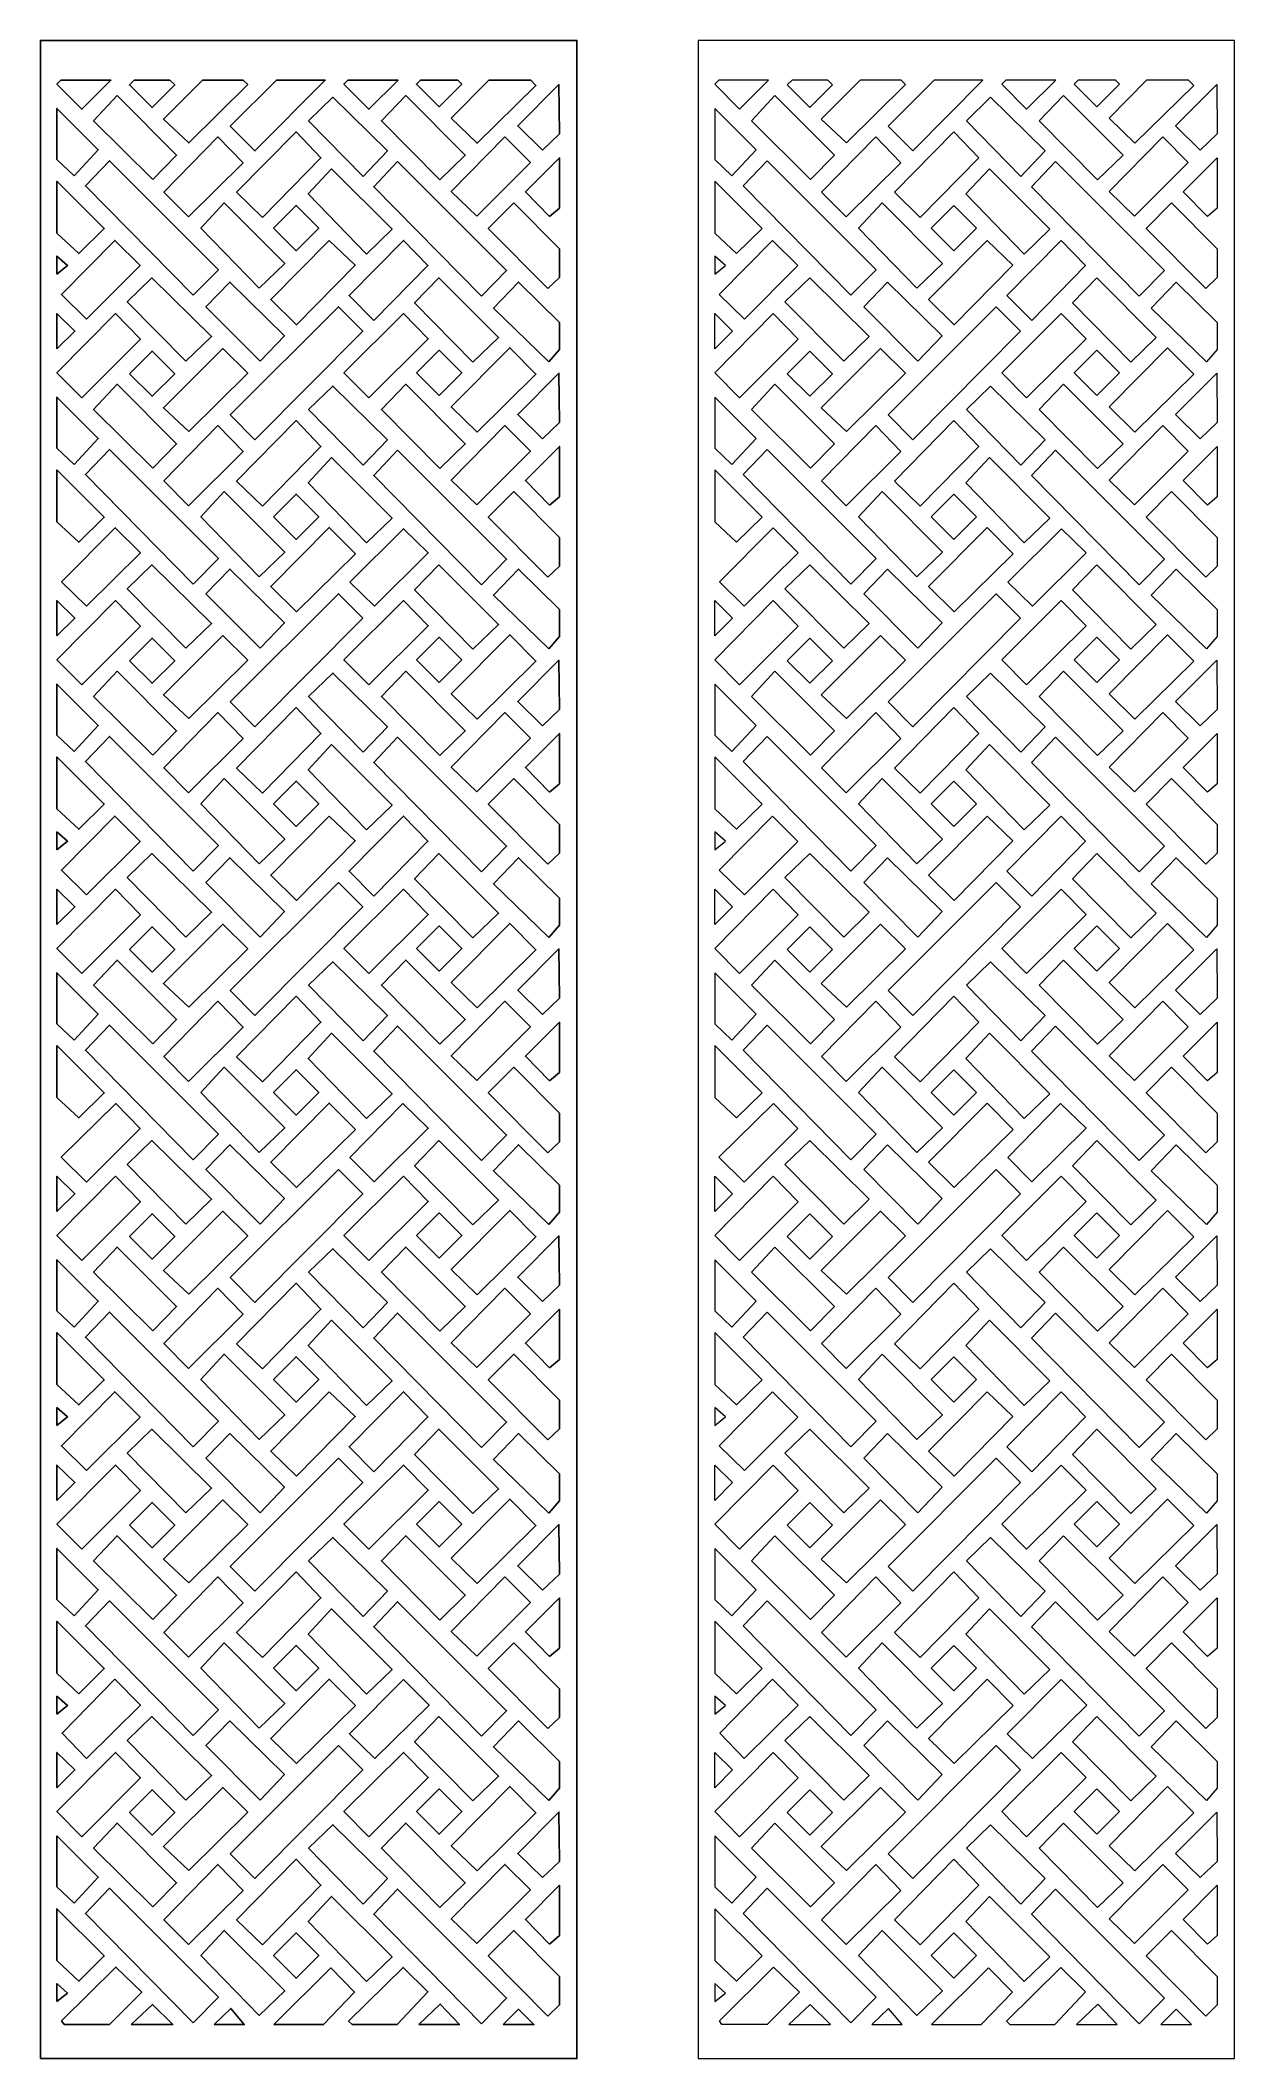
# Model space of a CAD drawing. Header units: centimetres. Extents: x -27.6 to -16.3, y -9.5 to 9.5.
import ezdxf

# ---------------------------------------------------------------- set-up
doc = ezdxf.new("R2010")
doc.units = ezdxf.units.CM
doc.header["$MEASUREMENT"] = 0
doc.layers.add('layer 1', color=7, linetype='Continuous')

msp = doc.modelspace()

# ---------------------------------------------------------------- linework, layer by layer
at = {"layer": 'layer 1', "color": 250}
for points, knots in [([(-27.56583, -9.50003), (-27.56583, -9.50003), (-27.56583, 9.5), (-27.56583, 9.5), (-27.56583, 9.5), (-27.56583, 9.5), (-22.51511, 9.5), (-22.51511, 9.5), (-22.51511, 9.5), (-22.51511, 9.5), (-22.51511, -9.50003), (-22.51511, -9.50003), (-22.51511, -9.50003), (-22.51511, -9.50003), (-27.56583, -9.50003), (-27.56583, -9.50003)], [0, 0, 0, 0, 0.2, 0.2, 0.2, 0.2, 0.4, 0.4, 0.4, 0.4, 0.6, 0.6, 0.6, 0.6, 1, 1, 1, 1]), ([(-27.37237, 9.12512), (-27.37237, 9.12512), (-26.90228, 9.12512), (-26.90228, 9.12512), (-26.90228, 9.12512), (-26.90228, 9.12512), (-27.17493, 8.8515), (-27.17493, 8.8515), (-27.17493, 8.8515), (-27.17493, 8.8515), (-27.40949, 9.08757), (-27.40949, 9.08757), (-27.40949, 9.08757), (-27.40949, 9.08757), (-27.37237, 9.12512), (-27.37237, 9.12512)], [0, 0, 0, 0, 0.2, 0.2, 0.2, 0.2, 0.4, 0.4, 0.4, 0.4, 0.6, 0.6, 0.6, 0.6, 1, 1, 1, 1]), ([(-26.68167, 9.12512), (-26.68167, 9.12512), (-26.34551, 9.12512), (-26.34551, 9.12512), (-26.34551, 9.12512), (-26.34551, 9.12512), (-26.30038, 9.07999), (-26.30038, 9.07999), (-26.30038, 9.07999), (-26.30038, 9.07999), (-26.51359, 8.86677), (-26.51359, 8.86677), (-26.51359, 8.86677), (-26.51359, 8.86677), (-26.7268, 9.07999), (-26.7268, 9.07999), (-26.7268, 9.07999), (-26.7268, 9.07999), (-26.68167, 9.12512), (-26.68167, 9.12512)], [0, 0, 0, 0, 0.16666667, 0.16666667, 0.16666667, 0.16666667, 0.33333333, 0.33333333, 0.33333333, 0.33333333, 0.5, 0.5, 0.5, 0.5, 0.66666667, 0.66666667, 0.66666667, 0.66666667, 1, 1, 1, 1]), ([(-26.04001, 9.12512), (-26.04001, 9.12512), (-25.65524, 9.12512), (-25.65524, 9.12512), (-25.65524, 9.12512), (-25.65524, 9.12512), (-25.61368, 9.08388), (-25.61368, 9.08388), (-25.61368, 9.08388), (-25.61368, 9.08388), (-26.1688, 8.53483), (-26.1688, 8.53483), (-26.1688, 8.53483), (-26.1688, 8.53483), (-26.40737, 8.75887), (-26.40737, 8.75887), (-26.40737, 8.75887), (-26.40737, 8.75887), (-26.04001, 9.12512), (-26.04001, 9.12512)], [0, 0, 0, 0, 0.16666667, 0.16666667, 0.16666667, 0.16666667, 0.33333333, 0.33333333, 0.33333333, 0.33333333, 0.5, 0.5, 0.5, 0.5, 0.66666667, 0.66666667, 0.66666667, 0.66666667, 1, 1, 1, 1]), ([(-25.34408, 9.12512), (-25.34408, 9.12512), (-24.88432, 9.12512), (-24.88432, 9.12512), (-24.88432, 9.12512), (-24.88432, 9.12512), (-25.54554, 8.45867), (-25.54554, 8.45867), (-25.54554, 8.45867), (-25.54554, 8.45867), (-25.77803, 8.69116), (-25.77803, 8.69116), (-25.77803, 8.69116), (-25.77803, 8.69116), (-25.34408, 9.12512), (-25.34408, 9.12512)], [0, 0, 0, 0, 0.2, 0.2, 0.2, 0.2, 0.4, 0.4, 0.4, 0.4, 0.6, 0.6, 0.6, 0.6, 1, 1, 1, 1]), ([(-24.6701, 9.12512), (-24.6701, 9.12512), (-24.19858, 9.12512), (-24.19858, 9.12512), (-24.19858, 9.12512), (-24.19858, 9.12512), (-24.4732, 8.8515), (-24.4732, 8.8515), (-24.4732, 8.8515), (-24.4732, 8.8515), (-24.70776, 9.08757), (-24.70776, 9.08757), (-24.70776, 9.08757), (-24.70776, 9.08757), (-24.6701, 9.12512), (-24.6701, 9.12512)], [0, 0, 0, 0, 0.2, 0.2, 0.2, 0.2, 0.4, 0.4, 0.4, 0.4, 0.6, 0.6, 0.6, 0.6, 1, 1, 1, 1]), ([(-23.98796, 9.12512), (-23.98796, 9.12512), (-23.63577, 9.12512), (-23.63577, 9.12512), (-23.63577, 9.12512), (-23.63577, 9.12512), (-23.59865, 9.08801), (-23.59865, 9.08801), (-23.59865, 9.08801), (-23.59865, 9.08801), (-23.81186, 8.87479), (-23.81186, 8.87479), (-23.81186, 8.87479), (-23.81186, 8.87479), (-24.02508, 9.08801), (-24.02508, 9.08801), (-24.02508, 9.08801), (-24.02508, 9.08801), (-23.98796, 9.12512), (-23.98796, 9.12512)], [0, 0, 0, 0, 0.16666667, 0.16666667, 0.16666667, 0.16666667, 0.33333333, 0.33333333, 0.33333333, 0.33333333, 0.5, 0.5, 0.5, 0.5, 0.66666667, 0.66666667, 0.66666667, 0.66666667, 1, 1, 1, 1]), ([(-23.34346, 9.12512), (-23.34346, 9.12512), (-22.94874, 9.12512), (-22.94874, 9.12512), (-22.94874, 9.12512), (-22.94874, 9.12512), (-22.89993, 9.07586), (-22.89993, 9.07586), (-22.89993, 9.07586), (-22.89993, 9.07586), (-23.45504, 8.53082), (-23.45504, 8.53082), (-23.45504, 8.53082), (-23.45504, 8.53082), (-23.69762, 8.76689), (-23.69762, 8.76689), (-23.69762, 8.76689), (-23.69762, 8.76689), (-23.34346, 9.12512), (-23.34346, 9.12512)], [0, 0, 0, 0, 0.16666667, 0.16666667, 0.16666667, 0.16666667, 0.33333333, 0.33333333, 0.33333333, 0.33333333, 0.5, 0.5, 0.5, 0.5, 0.66666667, 0.66666667, 0.66666667, 0.66666667, 1, 1, 1, 1]), ([(-26.50758, 8.1901), (-26.50758, 8.1901), (-26.2831, 8.41858), (-26.2831, 8.41858), (-26.2831, 8.41858), (-26.2831, 8.41858), (-26.84429, 8.97978), (-26.84429, 8.97978), (-26.84429, 8.97978), (-26.84429, 8.97978), (-27.06476, 8.74327), (-27.06476, 8.74327), (-27.06476, 8.74327), (-27.06476, 8.74327), (-26.50758, 8.1901), (-26.50758, 8.1901)], [0, 0, 0, 0, 0.2, 0.2, 0.2, 0.2, 0.4, 0.4, 0.4, 0.4, 0.6, 0.6, 0.6, 0.6, 1, 1, 1, 1]), ([(-24.52738, 8.21816), (-24.52738, 8.21816), (-25.04047, 8.74327), (-25.04047, 8.74327), (-25.04047, 8.74327), (-25.04047, 8.74327), (-24.81199, 8.96374), (-24.81199, 8.96374), (-24.81199, 8.96374), (-24.81199, 8.96374), (-24.2989, 8.45867), (-24.2989, 8.45867), (-24.2989, 8.45867), (-24.2989, 8.45867), (-24.52738, 8.21816), (-24.52738, 8.21816)], [0, 0, 0, 0, 0.2, 0.2, 0.2, 0.2, 0.4, 0.4, 0.4, 0.4, 0.6, 0.6, 0.6, 0.6, 1, 1, 1, 1]), ([(-23.80585, 8.18609), (-23.80585, 8.18609), (-23.56534, 8.41858), (-23.56534, 8.41858), (-23.56534, 8.41858), (-23.56534, 8.41858), (-24.12653, 8.97978), (-24.12653, 8.97978), (-24.12653, 8.97978), (-24.12653, 8.97978), (-24.35501, 8.74327), (-24.35501, 8.74327), (-24.35501, 8.74327), (-24.35501, 8.74327), (-23.80585, 8.18609), (-23.80585, 8.18609)], [0, 0, 0, 0, 0.2, 0.2, 0.2, 0.2, 0.4, 0.4, 0.4, 0.4, 0.6, 0.6, 0.6, 0.6, 1, 1, 1, 1]), ([(-22.8398, 8.46668), (-22.8398, 8.46668), (-22.67946, 8.61901), (-22.67946, 8.61901), (-22.67946, 8.61901), (-22.67946, 8.61901), (-22.68347, 9.084), (-22.68347, 9.084), (-22.68347, 9.084), (-22.68347, 9.084), (-23.07229, 8.69517), (-23.07229, 8.69517), (-23.07229, 8.69517), (-23.07229, 8.69517), (-22.8398, 8.46668), (-22.8398, 8.46668)], [0, 0, 0, 0, 0.2, 0.2, 0.2, 0.2, 0.4, 0.4, 0.4, 0.4, 0.6, 0.6, 0.6, 0.6, 1, 1, 1, 1]), ([(-27.24915, 8.22617), (-27.24915, 8.22617), (-27.40949, 8.3785), (-27.40949, 8.3785), (-27.40949, 8.3785), (-27.40949, 8.3785), (-27.40949, 8.85952), (-27.40949, 8.85952), (-27.40949, 8.85952), (-27.40949, 8.85952), (-27.02067, 8.47069), (-27.02067, 8.47069), (-27.02067, 8.47069), (-27.02067, 8.47069), (-27.24915, 8.22617), (-27.24915, 8.22617)], [0, 0, 0, 0, 0.2, 0.2, 0.2, 0.2, 0.4, 0.4, 0.4, 0.4, 0.6, 0.6, 0.6, 0.6, 1, 1, 1, 1]), ([(-26.17086, 7.83735), (-26.17086, 7.83735), (-26.40336, 8.06984), (-26.40336, 8.06984), (-26.40336, 8.06984), (-26.40336, 8.06984), (-25.89428, 8.59095), (-25.89428, 8.59095), (-25.89428, 8.59095), (-25.89428, 8.59095), (-25.65778, 8.34643), (-25.65778, 8.34643), (-25.65778, 8.34643), (-25.65778, 8.34643), (-26.17086, 7.83735), (-26.17086, 7.83735)], [0, 0, 0, 0, 0.2, 0.2, 0.2, 0.2, 0.4, 0.4, 0.4, 0.4, 0.6, 0.6, 0.6, 0.6, 1, 1, 1, 1]), ([(-25.47532, 7.83334), (-25.47532, 7.83334), (-25.71791, 8.0694), (-25.71791, 8.0694), (-25.71791, 8.0694), (-25.71791, 8.0694), (-25.1586, 8.63905), (-25.1586, 8.63905), (-25.1586, 8.63905), (-25.1586, 8.63905), (-24.92422, 8.39441), (-24.92422, 8.39441), (-24.92422, 8.39441), (-24.92422, 8.39441), (-25.47532, 7.83334), (-25.47532, 7.83334)], [0, 0, 0, 0, 0.2, 0.2, 0.2, 0.2, 0.4, 0.4, 0.4, 0.4, 0.6, 0.6, 0.6, 0.6, 1, 1, 1, 1]), ([(-23.45711, 7.84536), (-23.45711, 7.84536), (-23.69762, 8.07786), (-23.69762, 8.07786), (-23.69762, 8.07786), (-23.69762, 8.07786), (-23.19255, 8.59095), (-23.19255, 8.59095), (-23.19255, 8.59095), (-23.19255, 8.59095), (-22.95204, 8.35044), (-22.95204, 8.35044), (-22.95204, 8.35044), (-22.95204, 8.35044), (-23.45711, 7.84536), (-23.45711, 7.84536)], [0, 0, 0, 0, 0.2, 0.2, 0.2, 0.2, 0.4, 0.4, 0.4, 0.4, 0.6, 0.6, 0.6, 0.6, 1, 1, 1, 1]), ([(-26.12677, 7.09978), (-26.12677, 7.09978), (-25.89027, 7.34029), (-25.89027, 7.34029), (-25.89027, 7.34029), (-25.89027, 7.34029), (-26.91645, 8.36647), (-26.91645, 8.36647), (-26.91645, 8.36647), (-26.91645, 8.36647), (-27.14092, 8.12997), (-27.14092, 8.12997), (-27.14092, 8.12997), (-27.14092, 8.12997), (-26.12677, 7.09978), (-26.12677, 7.09978)], [0, 0, 0, 0, 0.2, 0.2, 0.2, 0.2, 0.4, 0.4, 0.4, 0.4, 0.6, 0.6, 0.6, 0.6, 1, 1, 1, 1]), ([(-22.77166, 7.84135), (-22.77166, 7.84135), (-22.67946, 7.92152), (-22.67946, 7.92152), (-22.67946, 7.92152), (-22.67946, 7.92152), (-22.67946, 8.39453), (-22.67946, 8.39453), (-22.67946, 8.39453), (-22.67946, 8.39453), (-23.00014, 8.07385), (-23.00014, 8.07385), (-23.00014, 8.07385), (-23.00014, 8.07385), (-22.77166, 7.84135), (-22.77166, 7.84135)], [0, 0, 0, 0, 0.2, 0.2, 0.2, 0.2, 0.4, 0.4, 0.4, 0.4, 0.6, 0.6, 0.6, 0.6, 1, 1, 1, 1]), ([(-27.40949, 7.68502), (-27.40949, 7.68502), (-27.40949, 8.17406), (-27.40949, 8.17406), (-27.40949, 8.17406), (-27.40949, 8.17406), (-26.96455, 7.72912), (-26.96455, 7.72912), (-26.96455, 7.72912), (-26.96455, 7.72912), (-27.20506, 7.49261), (-27.20506, 7.49261), (-27.20506, 7.49261), (-27.20506, 7.49261), (-27.40949, 7.68502), (-27.40949, 7.68502)], [0, 0, 0, 0, 0.2, 0.2, 0.2, 0.2, 0.4, 0.4, 0.4, 0.4, 0.6, 0.6, 0.6, 0.6, 1, 1, 1, 1]), ([(-24.49531, 7.4886), (-24.49531, 7.4886), (-24.2548, 7.7211), (-24.2548, 7.7211), (-24.2548, 7.7211), (-24.2548, 7.7211), (-24.82401, 8.29031), (-24.82401, 8.29031), (-24.82401, 8.29031), (-24.82401, 8.29031), (-25.04448, 8.05381), (-25.04448, 8.05381), (-25.04448, 8.05381), (-25.04448, 8.05381), (-24.49531, 7.4886), (-24.49531, 7.4886)], [0, 0, 0, 0, 0.2, 0.2, 0.2, 0.2, 0.4, 0.4, 0.4, 0.4, 0.6, 0.6, 0.6, 0.6, 1, 1, 1, 1]), ([(-23.41302, 7.09176), (-23.41302, 7.09176), (-23.17652, 7.33227), (-23.17652, 7.33227), (-23.17652, 7.33227), (-23.17652, 7.33227), (-24.20269, 8.35845), (-24.20269, 8.35845), (-24.20269, 8.35845), (-24.20269, 8.35845), (-24.42717, 8.12195), (-24.42717, 8.12195), (-24.42717, 8.12195), (-24.42717, 8.12195), (-23.41302, 7.09176), (-23.41302, 7.09176)], [0, 0, 0, 0, 0.2, 0.2, 0.2, 0.2, 0.4, 0.4, 0.4, 0.4, 0.6, 0.6, 0.6, 0.6, 1, 1, 1, 1]), ([(-25.50545, 7.16792), (-25.50545, 7.16792), (-25.26494, 7.40042), (-25.26494, 7.40042), (-25.26494, 7.40042), (-25.26494, 7.40042), (-25.83415, 7.96963), (-25.83415, 7.96963), (-25.83415, 7.96963), (-25.83415, 7.96963), (-26.05462, 7.73312), (-26.05462, 7.73312), (-26.05462, 7.73312), (-26.05462, 7.73312), (-25.50545, 7.16792), (-25.50545, 7.16792)], [0, 0, 0, 0, 0.2, 0.2, 0.2, 0.2, 0.4, 0.4, 0.4, 0.4, 0.6, 0.6, 0.6, 0.6, 1, 1, 1, 1]), ([(-25.37193, 7.73312), (-25.37193, 7.73312), (-25.15872, 7.94634), (-25.15872, 7.94634), (-25.15872, 7.94634), (-25.15872, 7.94634), (-24.94551, 7.73312), (-24.94551, 7.73312), (-24.94551, 7.73312), (-24.94551, 7.73312), (-25.15872, 7.51991), (-25.15872, 7.51991), (-25.15872, 7.51991), (-25.15872, 7.51991), (-25.37193, 7.73312), (-25.37193, 7.73312)], [0, 0, 0, 0, 0.2, 0.2, 0.2, 0.2, 0.4, 0.4, 0.4, 0.4, 0.6, 0.6, 0.6, 0.6, 1, 1, 1, 1]), ([(-22.78769, 7.16391), (-22.78769, 7.16391), (-22.67946, 7.26813), (-22.67946, 7.26813), (-22.67946, 7.26813), (-22.67946, 7.26813), (-22.67946, 7.53671), (-22.67946, 7.53671), (-22.67946, 7.53671), (-22.67946, 7.53671), (-23.10837, 7.96963), (-23.10837, 7.96963), (-23.10837, 7.96963), (-23.10837, 7.96963), (-23.34888, 7.72912), (-23.34888, 7.72912), (-23.34888, 7.72912), (-23.34888, 7.72912), (-22.78769, 7.16391), (-22.78769, 7.16391)], [0, 0, 0, 0, 0.16666667, 0.16666667, 0.16666667, 0.16666667, 0.33333333, 0.33333333, 0.33333333, 0.33333333, 0.5, 0.5, 0.5, 0.5, 0.66666667, 0.66666667, 0.66666667, 0.66666667, 1, 1, 1, 1]), ([(-27.13023, 6.87663), (-27.13023, 6.87663), (-27.36807, 7.10645), (-27.36807, 7.10645), (-27.36807, 7.10645), (-27.36807, 7.10645), (-26.86567, 7.61688), (-26.86567, 7.61688), (-26.86567, 7.61688), (-26.86567, 7.61688), (-26.62783, 7.37903), (-26.62783, 7.37903), (-26.62783, 7.37903), (-26.62783, 7.37903), (-27.13023, 6.87663), (-27.13023, 6.87663)], [0, 0, 0, 0, 0.2, 0.2, 0.2, 0.2, 0.4, 0.4, 0.4, 0.4, 0.6, 0.6, 0.6, 0.6, 1, 1, 1, 1]), ([(-24.84594, 7.61688), (-24.84594, 7.61688), (-25.39722, 7.05925), (-25.39722, 7.05925), (-25.39722, 7.05925), (-25.39722, 7.05925), (-25.15465, 6.82319), (-25.15465, 6.82319), (-25.15465, 6.82319), (-25.15465, 6.82319), (-24.60221, 7.38426), (-24.60221, 7.38426), (-24.60221, 7.38426), (-24.60221, 7.38426), (-24.84594, 7.61688), (-24.84594, 7.61688)], [0, 0, 0, 0, 0.2, 0.2, 0.2, 0.2, 0.4, 0.4, 0.4, 0.4, 0.6, 0.6, 0.6, 0.6, 1, 1, 1, 1]), ([(-24.4251, 6.86327), (-24.4251, 6.86327), (-24.65966, 7.09934), (-24.65966, 7.09934), (-24.65966, 7.09934), (-24.65966, 7.09934), (-24.14846, 7.61688), (-24.14846, 7.61688), (-24.14846, 7.61688), (-24.14846, 7.61688), (-23.91809, 7.38026), (-23.91809, 7.38026), (-23.91809, 7.38026), (-23.91809, 7.38026), (-24.4251, 6.86327), (-24.4251, 6.86327)], [0, 0, 0, 0, 0.2, 0.2, 0.2, 0.2, 0.4, 0.4, 0.4, 0.4, 0.6, 0.6, 0.6, 0.6, 1, 1, 1, 1]), ([(-27.40949, 7.3002), (-27.40949, 7.3002), (-27.40949, 7.46856), (-27.40949, 7.46856), (-27.40949, 7.46856), (-27.40949, 7.46856), (-27.30928, 7.38037), (-27.30928, 7.38037), (-27.30928, 7.38037), (-27.30928, 7.38037), (-27.40949, 7.3002), (-27.40949, 7.3002)], [0, 0, 0, 0, 0.25, 0.25, 0.25, 0.25, 0.5, 0.5, 0.5, 0.5, 1, 1, 1, 1]), ([(-26.19492, 6.47845), (-26.19492, 6.47845), (-25.9544, 6.71095), (-25.9544, 6.71095), (-25.9544, 6.71095), (-25.9544, 6.71095), (-26.5156, 7.26413), (-26.5156, 7.26413), (-26.5156, 7.26413), (-26.5156, 7.26413), (-26.74809, 7.03965), (-26.74809, 7.03965), (-26.74809, 7.03965), (-26.74809, 7.03965), (-26.19492, 6.47845), (-26.19492, 6.47845)], [0, 0, 0, 0, 0.2, 0.2, 0.2, 0.2, 0.4, 0.4, 0.4, 0.4, 0.6, 0.6, 0.6, 0.6, 1, 1, 1, 1]), ([(-25.49744, 6.47845), (-25.49744, 6.47845), (-26.00652, 6.99155), (-26.00652, 6.99155), (-26.00652, 6.99155), (-26.00652, 6.99155), (-25.78204, 7.22404), (-25.78204, 7.22404), (-25.78204, 7.22404), (-25.78204, 7.22404), (-25.26895, 6.71897), (-25.26895, 6.71897), (-25.26895, 6.71897), (-25.26895, 6.71897), (-25.49744, 6.47845), (-25.49744, 6.47845)], [0, 0, 0, 0, 0.2, 0.2, 0.2, 0.2, 0.4, 0.4, 0.4, 0.4, 0.6, 0.6, 0.6, 0.6, 1, 1, 1, 1]), ([(-23.49319, 6.47044), (-23.49319, 6.47044), (-23.25268, 6.70293), (-23.25268, 6.70293), (-23.25268, 6.70293), (-23.25268, 6.70293), (-23.81387, 7.26413), (-23.81387, 7.26413), (-23.81387, 7.26413), (-23.81387, 7.26413), (-24.04235, 7.02762), (-24.04235, 7.02762), (-24.04235, 7.02762), (-24.04235, 7.02762), (-23.49319, 6.47044), (-23.49319, 6.47044)], [0, 0, 0, 0, 0.2, 0.2, 0.2, 0.2, 0.4, 0.4, 0.4, 0.4, 0.6, 0.6, 0.6, 0.6, 1, 1, 1, 1]), ([(-22.77967, 6.47444), (-22.77967, 6.47444), (-22.67946, 6.59069), (-22.67946, 6.59069), (-22.67946, 6.59069), (-22.67946, 6.59069), (-22.67946, 6.84323), (-22.67946, 6.84323), (-22.67946, 6.84323), (-22.67946, 6.84323), (-23.06428, 7.22404), (-23.06428, 7.22404), (-23.06428, 7.22404), (-23.06428, 7.22404), (-23.30078, 6.97952), (-23.30078, 6.97952), (-23.30078, 6.97952), (-23.30078, 6.97952), (-22.77967, 6.47444), (-22.77967, 6.47444)], [0, 0, 0, 0, 0.16666667, 0.16666667, 0.16666667, 0.16666667, 0.33333333, 0.33333333, 0.33333333, 0.33333333, 0.5, 0.5, 0.5, 0.5, 0.66666667, 0.66666667, 0.66666667, 0.66666667, 1, 1, 1, 1]), ([(-27.17493, 6.13372), (-27.17493, 6.13372), (-27.40949, 6.36979), (-27.40949, 6.36979), (-27.40949, 6.36979), (-27.40949, 6.36979), (-26.85821, 6.92741), (-26.85821, 6.92741), (-26.85821, 6.92741), (-26.85821, 6.92741), (-26.62383, 6.68678), (-26.62383, 6.68678), (-26.62383, 6.68678), (-26.62383, 6.68678), (-27.17493, 6.13372), (-27.17493, 6.13372)], [0, 0, 0, 0, 0.2, 0.2, 0.2, 0.2, 0.4, 0.4, 0.4, 0.4, 0.6, 0.6, 0.6, 0.6, 1, 1, 1, 1]), ([(-27.40949, 6.5947), (-27.40949, 6.5947), (-27.24114, 6.76306), (-27.24114, 6.76306), (-27.24114, 6.76306), (-27.24114, 6.76306), (-27.40949, 6.92741), (-27.40949, 6.92741), (-27.40949, 6.92741), (-27.40949, 6.92741), (-27.40949, 6.5947), (-27.40949, 6.5947)], [0, 0, 0, 0, 0.25, 0.25, 0.25, 0.25, 0.5, 0.5, 0.5, 0.5, 1, 1, 1, 1]), ([(-25.54554, 5.74088), (-25.54554, 5.74088), (-25.77803, 5.97338), (-25.77803, 5.97338), (-25.77803, 5.97338), (-25.77803, 5.97338), (-24.75987, 6.99155), (-24.75987, 6.99155), (-24.75987, 6.99155), (-24.75987, 6.99155), (-24.53139, 6.76306), (-24.53139, 6.76306), (-24.53139, 6.76306), (-24.53139, 6.76306), (-25.54554, 5.74088), (-25.54554, 5.74088)], [0, 0, 0, 0, 0.2, 0.2, 0.2, 0.2, 0.4, 0.4, 0.4, 0.4, 0.6, 0.6, 0.6, 0.6, 1, 1, 1, 1]), ([(-24.4732, 6.13372), (-24.4732, 6.13372), (-24.70776, 6.36979), (-24.70776, 6.36979), (-24.70776, 6.36979), (-24.70776, 6.36979), (-24.14846, 6.92741), (-24.14846, 6.92741), (-24.14846, 6.92741), (-24.14846, 6.92741), (-23.91408, 6.69079), (-23.91408, 6.69079), (-23.91408, 6.69079), (-23.91408, 6.69079), (-24.4732, 6.13372), (-24.4732, 6.13372)], [0, 0, 0, 0, 0.2, 0.2, 0.2, 0.2, 0.4, 0.4, 0.4, 0.4, 0.6, 0.6, 0.6, 0.6, 1, 1, 1, 1]), ([(-26.7268, 6.36221), (-26.7268, 6.36221), (-26.51359, 6.57542), (-26.51359, 6.57542), (-26.51359, 6.57542), (-26.51359, 6.57542), (-26.30038, 6.36221), (-26.30038, 6.36221), (-26.30038, 6.36221), (-26.30038, 6.36221), (-26.51359, 6.14899), (-26.51359, 6.14899), (-26.51359, 6.14899), (-26.51359, 6.14899), (-26.7268, 6.36221), (-26.7268, 6.36221)], [0, 0, 0, 0, 0.2, 0.2, 0.2, 0.2, 0.4, 0.4, 0.4, 0.4, 0.6, 0.6, 0.6, 0.6, 1, 1, 1, 1]), ([(-26.1688, 5.81705), (-26.1688, 5.81705), (-26.40737, 6.04109), (-26.40737, 6.04109), (-26.40737, 6.04109), (-26.40737, 6.04109), (-25.84806, 6.59871), (-25.84806, 6.59871), (-25.84806, 6.59871), (-25.84806, 6.59871), (-25.61368, 6.3661), (-25.61368, 6.3661), (-25.61368, 6.3661), (-25.61368, 6.3661), (-26.1688, 5.81705), (-26.1688, 5.81705)], [0, 0, 0, 0, 0.2, 0.2, 0.2, 0.2, 0.4, 0.4, 0.4, 0.4, 0.6, 0.6, 0.6, 0.6, 1, 1, 1, 1]), ([(-24.02508, 6.37022), (-24.02508, 6.37022), (-23.81186, 6.58344), (-23.81186, 6.58344), (-23.81186, 6.58344), (-23.81186, 6.58344), (-23.59865, 6.37022), (-23.59865, 6.37022), (-23.59865, 6.37022), (-23.59865, 6.37022), (-23.81186, 6.15701), (-23.81186, 6.15701), (-23.81186, 6.15701), (-23.81186, 6.15701), (-24.02508, 6.37022), (-24.02508, 6.37022)], [0, 0, 0, 0, 0.2, 0.2, 0.2, 0.2, 0.4, 0.4, 0.4, 0.4, 0.6, 0.6, 0.6, 0.6, 1, 1, 1, 1]), ([(-23.45504, 5.81304), (-23.45504, 5.81304), (-23.69762, 6.04911), (-23.69762, 6.04911), (-23.69762, 6.04911), (-23.69762, 6.04911), (-23.14633, 6.60673), (-23.14633, 6.60673), (-23.14633, 6.60673), (-23.14633, 6.60673), (-22.89993, 6.35808), (-22.89993, 6.35808), (-22.89993, 6.35808), (-22.89993, 6.35808), (-23.45504, 5.81304), (-23.45504, 5.81304)], [0, 0, 0, 0, 0.2, 0.2, 0.2, 0.2, 0.4, 0.4, 0.4, 0.4, 0.6, 0.6, 0.6, 0.6, 1, 1, 1, 1]), ([(-22.8398, 5.7489), (-22.8398, 5.7489), (-22.67946, 5.90123), (-22.67946, 5.90123), (-22.67946, 5.90123), (-22.67946, 5.90123), (-22.68347, 6.36621), (-22.68347, 6.36621), (-22.68347, 6.36621), (-22.68347, 6.36621), (-23.07229, 5.97739), (-23.07229, 5.97739), (-23.07229, 5.97739), (-23.07229, 5.97739), (-22.8398, 5.7489), (-22.8398, 5.7489)], [0, 0, 0, 0, 0.2, 0.2, 0.2, 0.2, 0.4, 0.4, 0.4, 0.4, 0.6, 0.6, 0.6, 0.6, 1, 1, 1, 1]), ([(-27.24915, 5.50839), (-27.24915, 5.50839), (-27.40949, 5.66071), (-27.40949, 5.66071), (-27.40949, 5.66071), (-27.40949, 5.66071), (-27.40949, 6.14174), (-27.40949, 6.14174), (-27.40949, 6.14174), (-27.40949, 6.14174), (-27.02067, 5.75291), (-27.02067, 5.75291), (-27.02067, 5.75291), (-27.02067, 5.75291), (-27.24915, 5.50839), (-27.24915, 5.50839)], [0, 0, 0, 0, 0.2, 0.2, 0.2, 0.2, 0.4, 0.4, 0.4, 0.4, 0.6, 0.6, 0.6, 0.6, 1, 1, 1, 1]), ([(-26.50758, 5.47231), (-26.50758, 5.47231), (-26.2831, 5.7008), (-26.2831, 5.7008), (-26.2831, 5.7008), (-26.2831, 5.7008), (-26.84429, 6.26199), (-26.84429, 6.26199), (-26.84429, 6.26199), (-26.84429, 6.26199), (-27.06476, 6.02549), (-27.06476, 6.02549), (-27.06476, 6.02549), (-27.06476, 6.02549), (-26.50758, 5.47231), (-26.50758, 5.47231)], [0, 0, 0, 0, 0.2, 0.2, 0.2, 0.2, 0.4, 0.4, 0.4, 0.4, 0.6, 0.6, 0.6, 0.6, 1, 1, 1, 1]), ([(-24.52738, 5.50037), (-24.52738, 5.50037), (-25.04047, 6.02549), (-25.04047, 6.02549), (-25.04047, 6.02549), (-25.04047, 6.02549), (-24.81199, 6.24596), (-24.81199, 6.24596), (-24.81199, 6.24596), (-24.81199, 6.24596), (-24.2989, 5.74088), (-24.2989, 5.74088), (-24.2989, 5.74088), (-24.2989, 5.74088), (-24.52738, 5.50037), (-24.52738, 5.50037)], [0, 0, 0, 0, 0.2, 0.2, 0.2, 0.2, 0.4, 0.4, 0.4, 0.4, 0.6, 0.6, 0.6, 0.6, 1, 1, 1, 1]), ([(-23.80585, 5.4683), (-23.80585, 5.4683), (-23.56534, 5.7008), (-23.56534, 5.7008), (-23.56534, 5.7008), (-23.56534, 5.7008), (-24.12653, 6.26199), (-24.12653, 6.26199), (-24.12653, 6.26199), (-24.12653, 6.26199), (-24.35501, 6.02549), (-24.35501, 6.02549), (-24.35501, 6.02549), (-24.35501, 6.02549), (-23.80585, 5.4683), (-23.80585, 5.4683)], [0, 0, 0, 0, 0.2, 0.2, 0.2, 0.2, 0.4, 0.4, 0.4, 0.4, 0.6, 0.6, 0.6, 0.6, 1, 1, 1, 1]), ([(-25.47532, 5.11555), (-25.47532, 5.11555), (-25.71791, 5.35162), (-25.71791, 5.35162), (-25.71791, 5.35162), (-25.71791, 5.35162), (-25.1586, 5.92127), (-25.1586, 5.92127), (-25.1586, 5.92127), (-25.1586, 5.92127), (-24.92422, 5.67663), (-24.92422, 5.67663), (-24.92422, 5.67663), (-24.92422, 5.67663), (-25.47532, 5.11555), (-25.47532, 5.11555)], [0, 0, 0, 0, 0.2, 0.2, 0.2, 0.2, 0.4, 0.4, 0.4, 0.4, 0.6, 0.6, 0.6, 0.6, 1, 1, 1, 1]), ([(-26.17086, 5.11956), (-26.17086, 5.11956), (-26.40336, 5.35206), (-26.40336, 5.35206), (-26.40336, 5.35206), (-26.40336, 5.35206), (-25.89428, 5.87317), (-25.89428, 5.87317), (-25.89428, 5.87317), (-25.89428, 5.87317), (-25.65778, 5.62864), (-25.65778, 5.62864), (-25.65778, 5.62864), (-25.65778, 5.62864), (-26.17086, 5.11956), (-26.17086, 5.11956)], [0, 0, 0, 0, 0.2, 0.2, 0.2, 0.2, 0.4, 0.4, 0.4, 0.4, 0.6, 0.6, 0.6, 0.6, 1, 1, 1, 1]), ([(-23.45711, 5.12758), (-23.45711, 5.12758), (-23.69762, 5.36007), (-23.69762, 5.36007), (-23.69762, 5.36007), (-23.69762, 5.36007), (-23.19255, 5.87317), (-23.19255, 5.87317), (-23.19255, 5.87317), (-23.19255, 5.87317), (-22.95204, 5.63265), (-22.95204, 5.63265), (-22.95204, 5.63265), (-22.95204, 5.63265), (-23.45711, 5.12758), (-23.45711, 5.12758)], [0, 0, 0, 0, 0.2, 0.2, 0.2, 0.2, 0.4, 0.4, 0.4, 0.4, 0.6, 0.6, 0.6, 0.6, 1, 1, 1, 1]), ([(-26.12677, 4.38199), (-26.12677, 4.38199), (-25.89027, 4.6225), (-25.89027, 4.6225), (-25.89027, 4.6225), (-25.89027, 4.6225), (-26.91645, 5.64869), (-26.91645, 5.64869), (-26.91645, 5.64869), (-26.91645, 5.64869), (-27.14092, 5.41218), (-27.14092, 5.41218), (-27.14092, 5.41218), (-27.14092, 5.41218), (-26.12677, 4.38199), (-26.12677, 4.38199)], [0, 0, 0, 0, 0.2, 0.2, 0.2, 0.2, 0.4, 0.4, 0.4, 0.4, 0.6, 0.6, 0.6, 0.6, 1, 1, 1, 1]), ([(-24.49531, 4.77082), (-24.49531, 4.77082), (-24.2548, 5.00331), (-24.2548, 5.00331), (-24.2548, 5.00331), (-24.2548, 5.00331), (-24.82401, 5.57253), (-24.82401, 5.57253), (-24.82401, 5.57253), (-24.82401, 5.57253), (-25.04448, 5.33602), (-25.04448, 5.33602), (-25.04448, 5.33602), (-25.04448, 5.33602), (-24.49531, 4.77082), (-24.49531, 4.77082)], [0, 0, 0, 0, 0.2, 0.2, 0.2, 0.2, 0.4, 0.4, 0.4, 0.4, 0.6, 0.6, 0.6, 0.6, 1, 1, 1, 1]), ([(-23.41302, 4.37397), (-23.41302, 4.37397), (-23.17652, 4.61449), (-23.17652, 4.61449), (-23.17652, 4.61449), (-23.17652, 4.61449), (-24.20269, 5.64067), (-24.20269, 5.64067), (-24.20269, 5.64067), (-24.20269, 5.64067), (-24.42717, 5.40417), (-24.42717, 5.40417), (-24.42717, 5.40417), (-24.42717, 5.40417), (-23.41302, 4.37397), (-23.41302, 4.37397)], [0, 0, 0, 0, 0.2, 0.2, 0.2, 0.2, 0.4, 0.4, 0.4, 0.4, 0.6, 0.6, 0.6, 0.6, 1, 1, 1, 1]), ([(-22.77166, 5.12357), (-22.77166, 5.12357), (-22.67946, 5.20374), (-22.67946, 5.20374), (-22.67946, 5.20374), (-22.67946, 5.20374), (-22.67946, 5.67675), (-22.67946, 5.67675), (-22.67946, 5.67675), (-22.67946, 5.67675), (-23.00014, 5.35606), (-23.00014, 5.35606), (-23.00014, 5.35606), (-23.00014, 5.35606), (-22.77166, 5.12357), (-22.77166, 5.12357)], [0, 0, 0, 0, 0.2, 0.2, 0.2, 0.2, 0.4, 0.4, 0.4, 0.4, 0.6, 0.6, 0.6, 0.6, 1, 1, 1, 1]), ([(-27.40949, 4.96724), (-27.40949, 4.96724), (-27.40949, 5.45628), (-27.40949, 5.45628), (-27.40949, 5.45628), (-27.40949, 5.45628), (-26.96455, 5.01133), (-26.96455, 5.01133), (-26.96455, 5.01133), (-26.96455, 5.01133), (-27.20506, 4.77483), (-27.20506, 4.77483), (-27.20506, 4.77483), (-27.20506, 4.77483), (-27.40949, 4.96724), (-27.40949, 4.96724)], [0, 0, 0, 0, 0.2, 0.2, 0.2, 0.2, 0.4, 0.4, 0.4, 0.4, 0.6, 0.6, 0.6, 0.6, 1, 1, 1, 1]), ([(-25.50545, 4.45014), (-25.50545, 4.45014), (-25.26494, 4.68263), (-25.26494, 4.68263), (-25.26494, 4.68263), (-25.26494, 4.68263), (-25.83415, 5.25184), (-25.83415, 5.25184), (-25.83415, 5.25184), (-25.83415, 5.25184), (-26.05462, 5.01534), (-26.05462, 5.01534), (-26.05462, 5.01534), (-26.05462, 5.01534), (-25.50545, 4.45014), (-25.50545, 4.45014)], [0, 0, 0, 0, 0.2, 0.2, 0.2, 0.2, 0.4, 0.4, 0.4, 0.4, 0.6, 0.6, 0.6, 0.6, 1, 1, 1, 1]), ([(-25.37193, 5.01534), (-25.37193, 5.01534), (-25.15872, 5.22855), (-25.15872, 5.22855), (-25.15872, 5.22855), (-25.15872, 5.22855), (-24.94551, 5.01534), (-24.94551, 5.01534), (-24.94551, 5.01534), (-24.94551, 5.01534), (-25.15872, 4.80213), (-25.15872, 4.80213), (-25.15872, 4.80213), (-25.15872, 4.80213), (-25.37193, 5.01534), (-25.37193, 5.01534)], [0, 0, 0, 0, 0.2, 0.2, 0.2, 0.2, 0.4, 0.4, 0.4, 0.4, 0.6, 0.6, 0.6, 0.6, 1, 1, 1, 1]), ([(-22.78769, 4.44613), (-22.78769, 4.44613), (-22.67946, 4.55035), (-22.67946, 4.55035), (-22.67946, 4.55035), (-22.67946, 4.55035), (-22.67946, 4.81892), (-22.67946, 4.81892), (-22.67946, 4.81892), (-22.67946, 4.81892), (-23.10837, 5.25184), (-23.10837, 5.25184), (-23.10837, 5.25184), (-23.10837, 5.25184), (-23.34888, 5.01133), (-23.34888, 5.01133), (-23.34888, 5.01133), (-23.34888, 5.01133), (-22.78769, 4.44613), (-22.78769, 4.44613)], [0, 0, 0, 0, 0.16666667, 0.16666667, 0.16666667, 0.16666667, 0.33333333, 0.33333333, 0.33333333, 0.33333333, 0.5, 0.5, 0.5, 0.5, 0.66666667, 0.66666667, 0.66666667, 0.66666667, 1, 1, 1, 1]), ([(-27.13291, 4.17355), (-27.13291, 4.17355), (-27.3654, 4.40203), (-27.3654, 4.40203), (-27.3654, 4.40203), (-27.3654, 4.40203), (-26.86033, 4.91112), (-26.86033, 4.91112), (-26.86033, 4.91112), (-26.86033, 4.91112), (-26.62383, 4.67461), (-26.62383, 4.67461), (-26.62383, 4.67461), (-26.62383, 4.67461), (-27.13291, 4.17355), (-27.13291, 4.17355)], [0, 0, 0, 0, 0.2, 0.2, 0.2, 0.2, 0.4, 0.4, 0.4, 0.4, 0.6, 0.6, 0.6, 0.6, 1, 1, 1, 1]), ([(-25.15465, 4.12144), (-25.15465, 4.12144), (-25.39722, 4.35751), (-25.39722, 4.35751), (-25.39722, 4.35751), (-25.39722, 4.35751), (-24.84594, 4.91513), (-24.84594, 4.91513), (-24.84594, 4.91513), (-24.84594, 4.91513), (-24.59953, 4.66648), (-24.59953, 4.66648), (-24.59953, 4.66648), (-24.59953, 4.66648), (-25.15465, 4.12144), (-25.15465, 4.12144)], [0, 0, 0, 0, 0.2, 0.2, 0.2, 0.2, 0.4, 0.4, 0.4, 0.4, 0.6, 0.6, 0.6, 0.6, 1, 1, 1, 1]), ([(-24.41915, 4.17355), (-24.41915, 4.17355), (-24.65164, 4.39803), (-24.65164, 4.39803), (-24.65164, 4.39803), (-24.65164, 4.39803), (-24.14658, 4.9031), (-24.14658, 4.9031), (-24.14658, 4.9031), (-24.14658, 4.9031), (-23.91408, 4.67461), (-23.91408, 4.67461), (-23.91408, 4.67461), (-23.91408, 4.67461), (-24.41915, 4.17355), (-24.41915, 4.17355)], [0, 0, 0, 0, 0.2, 0.2, 0.2, 0.2, 0.4, 0.4, 0.4, 0.4, 0.6, 0.6, 0.6, 0.6, 1, 1, 1, 1]), ([(-26.19492, 3.7767), (-26.19492, 3.7767), (-25.9544, 4.0092), (-25.9544, 4.0092), (-25.9544, 4.0092), (-25.9544, 4.0092), (-26.5156, 4.56238), (-26.5156, 4.56238), (-26.5156, 4.56238), (-26.5156, 4.56238), (-26.74809, 4.3379), (-26.74809, 4.3379), (-26.74809, 4.3379), (-26.74809, 4.3379), (-26.19492, 3.7767), (-26.19492, 3.7767)], [0, 0, 0, 0, 0.2, 0.2, 0.2, 0.2, 0.4, 0.4, 0.4, 0.4, 0.6, 0.6, 0.6, 0.6, 1, 1, 1, 1]), ([(-23.49319, 3.76869), (-23.49319, 3.76869), (-23.25268, 4.00118), (-23.25268, 4.00118), (-23.25268, 4.00118), (-23.25268, 4.00118), (-23.81387, 4.56238), (-23.81387, 4.56238), (-23.81387, 4.56238), (-23.81387, 4.56238), (-24.04235, 4.32587), (-24.04235, 4.32587), (-24.04235, 4.32587), (-24.04235, 4.32587), (-23.49319, 3.76869), (-23.49319, 3.76869)], [0, 0, 0, 0, 0.2, 0.2, 0.2, 0.2, 0.4, 0.4, 0.4, 0.4, 0.6, 0.6, 0.6, 0.6, 1, 1, 1, 1]), ([(-25.49744, 3.7767), (-25.49744, 3.7767), (-26.00652, 4.2898), (-26.00652, 4.2898), (-26.00652, 4.2898), (-26.00652, 4.2898), (-25.78204, 4.52229), (-25.78204, 4.52229), (-25.78204, 4.52229), (-25.78204, 4.52229), (-25.26895, 4.01722), (-25.26895, 4.01722), (-25.26895, 4.01722), (-25.26895, 4.01722), (-25.49744, 3.7767), (-25.49744, 3.7767)], [0, 0, 0, 0, 0.2, 0.2, 0.2, 0.2, 0.4, 0.4, 0.4, 0.4, 0.6, 0.6, 0.6, 0.6, 1, 1, 1, 1]), ([(-22.77967, 3.7727), (-22.77967, 3.7727), (-22.67946, 3.88894), (-22.67946, 3.88894), (-22.67946, 3.88894), (-22.67946, 3.88894), (-22.67946, 4.14148), (-22.67946, 4.14148), (-22.67946, 4.14148), (-22.67946, 4.14148), (-23.06428, 4.52229), (-23.06428, 4.52229), (-23.06428, 4.52229), (-23.06428, 4.52229), (-23.30078, 4.27777), (-23.30078, 4.27777), (-23.30078, 4.27777), (-23.30078, 4.27777), (-22.77967, 3.7727), (-22.77967, 3.7727)], [0, 0, 0, 0, 0.16666667, 0.16666667, 0.16666667, 0.16666667, 0.33333333, 0.33333333, 0.33333333, 0.33333333, 0.5, 0.5, 0.5, 0.5, 0.66666667, 0.66666667, 0.66666667, 0.66666667, 1, 1, 1, 1]), ([(-27.17493, 3.43197), (-27.17493, 3.43197), (-27.40949, 3.66804), (-27.40949, 3.66804), (-27.40949, 3.66804), (-27.40949, 3.66804), (-26.85821, 4.22566), (-26.85821, 4.22566), (-26.85821, 4.22566), (-26.85821, 4.22566), (-26.62383, 3.98503), (-26.62383, 3.98503), (-26.62383, 3.98503), (-26.62383, 3.98503), (-27.17493, 3.43197), (-27.17493, 3.43197)], [0, 0, 0, 0, 0.2, 0.2, 0.2, 0.2, 0.4, 0.4, 0.4, 0.4, 0.6, 0.6, 0.6, 0.6, 1, 1, 1, 1]), ([(-27.40949, 3.89295), (-27.40949, 3.89295), (-27.24114, 4.06131), (-27.24114, 4.06131), (-27.24114, 4.06131), (-27.24114, 4.06131), (-27.40949, 4.22566), (-27.40949, 4.22566), (-27.40949, 4.22566), (-27.40949, 4.22566), (-27.40949, 3.89295), (-27.40949, 3.89295)], [0, 0, 0, 0, 0.25, 0.25, 0.25, 0.25, 0.5, 0.5, 0.5, 0.5, 1, 1, 1, 1]), ([(-25.54554, 3.03913), (-25.54554, 3.03913), (-25.77803, 3.27163), (-25.77803, 3.27163), (-25.77803, 3.27163), (-25.77803, 3.27163), (-24.75987, 4.2898), (-24.75987, 4.2898), (-24.75987, 4.2898), (-24.75987, 4.2898), (-24.53139, 4.06131), (-24.53139, 4.06131), (-24.53139, 4.06131), (-24.53139, 4.06131), (-25.54554, 3.03913), (-25.54554, 3.03913)], [0, 0, 0, 0, 0.2, 0.2, 0.2, 0.2, 0.4, 0.4, 0.4, 0.4, 0.6, 0.6, 0.6, 0.6, 1, 1, 1, 1]), ([(-24.4732, 3.43197), (-24.4732, 3.43197), (-24.70776, 3.66804), (-24.70776, 3.66804), (-24.70776, 3.66804), (-24.70776, 3.66804), (-24.14846, 4.22566), (-24.14846, 4.22566), (-24.14846, 4.22566), (-24.14846, 4.22566), (-23.91408, 3.98904), (-23.91408, 3.98904), (-23.91408, 3.98904), (-23.91408, 3.98904), (-24.4732, 3.43197), (-24.4732, 3.43197)], [0, 0, 0, 0, 0.2, 0.2, 0.2, 0.2, 0.4, 0.4, 0.4, 0.4, 0.6, 0.6, 0.6, 0.6, 1, 1, 1, 1]), ([(-26.7268, 3.66046), (-26.7268, 3.66046), (-26.51359, 3.87367), (-26.51359, 3.87367), (-26.51359, 3.87367), (-26.51359, 3.87367), (-26.30038, 3.66046), (-26.30038, 3.66046), (-26.30038, 3.66046), (-26.30038, 3.66046), (-26.51359, 3.44724), (-26.51359, 3.44724), (-26.51359, 3.44724), (-26.51359, 3.44724), (-26.7268, 3.66046), (-26.7268, 3.66046)], [0, 0, 0, 0, 0.2, 0.2, 0.2, 0.2, 0.4, 0.4, 0.4, 0.4, 0.6, 0.6, 0.6, 0.6, 1, 1, 1, 1]), ([(-26.1688, 3.1153), (-26.1688, 3.1153), (-26.40737, 3.33934), (-26.40737, 3.33934), (-26.40737, 3.33934), (-26.40737, 3.33934), (-25.84806, 3.89696), (-25.84806, 3.89696), (-25.84806, 3.89696), (-25.84806, 3.89696), (-25.61368, 3.66435), (-25.61368, 3.66435), (-25.61368, 3.66435), (-25.61368, 3.66435), (-26.1688, 3.1153), (-26.1688, 3.1153)], [0, 0, 0, 0, 0.2, 0.2, 0.2, 0.2, 0.4, 0.4, 0.4, 0.4, 0.6, 0.6, 0.6, 0.6, 1, 1, 1, 1]), ([(-24.02508, 3.66847), (-24.02508, 3.66847), (-23.81186, 3.88169), (-23.81186, 3.88169), (-23.81186, 3.88169), (-23.81186, 3.88169), (-23.59865, 3.66847), (-23.59865, 3.66847), (-23.59865, 3.66847), (-23.59865, 3.66847), (-23.81186, 3.45526), (-23.81186, 3.45526), (-23.81186, 3.45526), (-23.81186, 3.45526), (-24.02508, 3.66847), (-24.02508, 3.66847)], [0, 0, 0, 0, 0.2, 0.2, 0.2, 0.2, 0.4, 0.4, 0.4, 0.4, 0.6, 0.6, 0.6, 0.6, 1, 1, 1, 1]), ([(-23.45504, 3.11129), (-23.45504, 3.11129), (-23.69762, 3.34736), (-23.69762, 3.34736), (-23.69762, 3.34736), (-23.69762, 3.34736), (-23.14633, 3.90498), (-23.14633, 3.90498), (-23.14633, 3.90498), (-23.14633, 3.90498), (-22.89993, 3.65633), (-22.89993, 3.65633), (-22.89993, 3.65633), (-22.89993, 3.65633), (-23.45504, 3.11129), (-23.45504, 3.11129)], [0, 0, 0, 0, 0.2, 0.2, 0.2, 0.2, 0.4, 0.4, 0.4, 0.4, 0.6, 0.6, 0.6, 0.6, 1, 1, 1, 1]), ([(-22.8398, 3.04715), (-22.8398, 3.04715), (-22.67946, 3.19948), (-22.67946, 3.19948), (-22.67946, 3.19948), (-22.67946, 3.19948), (-22.68347, 3.66446), (-22.68347, 3.66446), (-22.68347, 3.66446), (-22.68347, 3.66446), (-23.07229, 3.27564), (-23.07229, 3.27564), (-23.07229, 3.27564), (-23.07229, 3.27564), (-22.8398, 3.04715), (-22.8398, 3.04715)], [0, 0, 0, 0, 0.2, 0.2, 0.2, 0.2, 0.4, 0.4, 0.4, 0.4, 0.6, 0.6, 0.6, 0.6, 1, 1, 1, 1]), ([(-27.24915, 2.80664), (-27.24915, 2.80664), (-27.40949, 2.95896), (-27.40949, 2.95896), (-27.40949, 2.95896), (-27.40949, 2.95896), (-27.40949, 3.43999), (-27.40949, 3.43999), (-27.40949, 3.43999), (-27.40949, 3.43999), (-27.02067, 3.05116), (-27.02067, 3.05116), (-27.02067, 3.05116), (-27.02067, 3.05116), (-27.24915, 2.80664), (-27.24915, 2.80664)], [0, 0, 0, 0, 0.2, 0.2, 0.2, 0.2, 0.4, 0.4, 0.4, 0.4, 0.6, 0.6, 0.6, 0.6, 1, 1, 1, 1]), ([(-26.50758, 2.77056), (-26.50758, 2.77056), (-26.2831, 2.99905), (-26.2831, 2.99905), (-26.2831, 2.99905), (-26.2831, 2.99905), (-26.84429, 3.56024), (-26.84429, 3.56024), (-26.84429, 3.56024), (-26.84429, 3.56024), (-27.06476, 3.32374), (-27.06476, 3.32374), (-27.06476, 3.32374), (-27.06476, 3.32374), (-26.50758, 2.77056), (-26.50758, 2.77056)], [0, 0, 0, 0, 0.2, 0.2, 0.2, 0.2, 0.4, 0.4, 0.4, 0.4, 0.6, 0.6, 0.6, 0.6, 1, 1, 1, 1]), ([(-24.52738, 2.79862), (-24.52738, 2.79862), (-25.04047, 3.32374), (-25.04047, 3.32374), (-25.04047, 3.32374), (-25.04047, 3.32374), (-24.81199, 3.54421), (-24.81199, 3.54421), (-24.81199, 3.54421), (-24.81199, 3.54421), (-24.2989, 3.03913), (-24.2989, 3.03913), (-24.2989, 3.03913), (-24.2989, 3.03913), (-24.52738, 2.79862), (-24.52738, 2.79862)], [0, 0, 0, 0, 0.2, 0.2, 0.2, 0.2, 0.4, 0.4, 0.4, 0.4, 0.6, 0.6, 0.6, 0.6, 1, 1, 1, 1]), ([(-23.80585, 2.76655), (-23.80585, 2.76655), (-23.56534, 2.99905), (-23.56534, 2.99905), (-23.56534, 2.99905), (-23.56534, 2.99905), (-24.12653, 3.56024), (-24.12653, 3.56024), (-24.12653, 3.56024), (-24.12653, 3.56024), (-24.35501, 3.32374), (-24.35501, 3.32374), (-24.35501, 3.32374), (-24.35501, 3.32374), (-23.80585, 2.76655), (-23.80585, 2.76655)], [0, 0, 0, 0, 0.2, 0.2, 0.2, 0.2, 0.4, 0.4, 0.4, 0.4, 0.6, 0.6, 0.6, 0.6, 1, 1, 1, 1]), ([(-26.17086, 2.41781), (-26.17086, 2.41781), (-26.40336, 2.65031), (-26.40336, 2.65031), (-26.40336, 2.65031), (-26.40336, 2.65031), (-25.89428, 3.17142), (-25.89428, 3.17142), (-25.89428, 3.17142), (-25.89428, 3.17142), (-25.65778, 2.9269), (-25.65778, 2.9269), (-25.65778, 2.9269), (-25.65778, 2.9269), (-26.17086, 2.41781), (-26.17086, 2.41781)], [0, 0, 0, 0, 0.2, 0.2, 0.2, 0.2, 0.4, 0.4, 0.4, 0.4, 0.6, 0.6, 0.6, 0.6, 1, 1, 1, 1]), ([(-25.47532, 2.4138), (-25.47532, 2.4138), (-25.71791, 2.64987), (-25.71791, 2.64987), (-25.71791, 2.64987), (-25.71791, 2.64987), (-25.1586, 3.21952), (-25.1586, 3.21952), (-25.1586, 3.21952), (-25.1586, 3.21952), (-24.92422, 2.97488), (-24.92422, 2.97488), (-24.92422, 2.97488), (-24.92422, 2.97488), (-25.47532, 2.4138), (-25.47532, 2.4138)], [0, 0, 0, 0, 0.2, 0.2, 0.2, 0.2, 0.4, 0.4, 0.4, 0.4, 0.6, 0.6, 0.6, 0.6, 1, 1, 1, 1]), ([(-23.45711, 2.42583), (-23.45711, 2.42583), (-23.69762, 2.65832), (-23.69762, 2.65832), (-23.69762, 2.65832), (-23.69762, 2.65832), (-23.19255, 3.17142), (-23.19255, 3.17142), (-23.19255, 3.17142), (-23.19255, 3.17142), (-22.95204, 2.9309), (-22.95204, 2.9309), (-22.95204, 2.9309), (-22.95204, 2.9309), (-23.45711, 2.42583), (-23.45711, 2.42583)], [0, 0, 0, 0, 0.2, 0.2, 0.2, 0.2, 0.4, 0.4, 0.4, 0.4, 0.6, 0.6, 0.6, 0.6, 1, 1, 1, 1]), ([(-26.12677, 1.68024), (-26.12677, 1.68024), (-25.89027, 1.92075), (-25.89027, 1.92075), (-25.89027, 1.92075), (-25.89027, 1.92075), (-26.91645, 2.94694), (-26.91645, 2.94694), (-26.91645, 2.94694), (-26.91645, 2.94694), (-27.14092, 2.71043), (-27.14092, 2.71043), (-27.14092, 2.71043), (-27.14092, 2.71043), (-26.12677, 1.68024), (-26.12677, 1.68024)], [0, 0, 0, 0, 0.2, 0.2, 0.2, 0.2, 0.4, 0.4, 0.4, 0.4, 0.6, 0.6, 0.6, 0.6, 1, 1, 1, 1]), ([(-24.49531, 2.06907), (-24.49531, 2.06907), (-24.2548, 2.30156), (-24.2548, 2.30156), (-24.2548, 2.30156), (-24.2548, 2.30156), (-24.82401, 2.87078), (-24.82401, 2.87078), (-24.82401, 2.87078), (-24.82401, 2.87078), (-25.04448, 2.63427), (-25.04448, 2.63427), (-25.04448, 2.63427), (-25.04448, 2.63427), (-24.49531, 2.06907), (-24.49531, 2.06907)], [0, 0, 0, 0, 0.2, 0.2, 0.2, 0.2, 0.4, 0.4, 0.4, 0.4, 0.6, 0.6, 0.6, 0.6, 1, 1, 1, 1]), ([(-23.41302, 1.67223), (-23.41302, 1.67223), (-23.17652, 1.91274), (-23.17652, 1.91274), (-23.17652, 1.91274), (-23.17652, 1.91274), (-24.20269, 2.93892), (-24.20269, 2.93892), (-24.20269, 2.93892), (-24.20269, 2.93892), (-24.42717, 2.70242), (-24.42717, 2.70242), (-24.42717, 2.70242), (-24.42717, 2.70242), (-23.41302, 1.67223), (-23.41302, 1.67223)], [0, 0, 0, 0, 0.2, 0.2, 0.2, 0.2, 0.4, 0.4, 0.4, 0.4, 0.6, 0.6, 0.6, 0.6, 1, 1, 1, 1]), ([(-22.77166, 2.42182), (-22.77166, 2.42182), (-22.67946, 2.50199), (-22.67946, 2.50199), (-22.67946, 2.50199), (-22.67946, 2.50199), (-22.67946, 2.975), (-22.67946, 2.975), (-22.67946, 2.975), (-22.67946, 2.975), (-23.00014, 2.65432), (-23.00014, 2.65432), (-23.00014, 2.65432), (-23.00014, 2.65432), (-22.77166, 2.42182), (-22.77166, 2.42182)], [0, 0, 0, 0, 0.2, 0.2, 0.2, 0.2, 0.4, 0.4, 0.4, 0.4, 0.6, 0.6, 0.6, 0.6, 1, 1, 1, 1]), ([(-27.40949, 2.26549), (-27.40949, 2.26549), (-27.40949, 2.75453), (-27.40949, 2.75453), (-27.40949, 2.75453), (-27.40949, 2.75453), (-26.96455, 2.30958), (-26.96455, 2.30958), (-26.96455, 2.30958), (-26.96455, 2.30958), (-27.20506, 2.07308), (-27.20506, 2.07308), (-27.20506, 2.07308), (-27.20506, 2.07308), (-27.40949, 2.26549), (-27.40949, 2.26549)], [0, 0, 0, 0, 0.2, 0.2, 0.2, 0.2, 0.4, 0.4, 0.4, 0.4, 0.6, 0.6, 0.6, 0.6, 1, 1, 1, 1]), ([(-25.50545, 1.74839), (-25.50545, 1.74839), (-25.26494, 1.98088), (-25.26494, 1.98088), (-25.26494, 1.98088), (-25.26494, 1.98088), (-25.83415, 2.55009), (-25.83415, 2.55009), (-25.83415, 2.55009), (-25.83415, 2.55009), (-26.05462, 2.31359), (-26.05462, 2.31359), (-26.05462, 2.31359), (-26.05462, 2.31359), (-25.50545, 1.74839), (-25.50545, 1.74839)], [0, 0, 0, 0, 0.2, 0.2, 0.2, 0.2, 0.4, 0.4, 0.4, 0.4, 0.6, 0.6, 0.6, 0.6, 1, 1, 1, 1]), ([(-25.37193, 2.31359), (-25.37193, 2.31359), (-25.15872, 2.5268), (-25.15872, 2.5268), (-25.15872, 2.5268), (-25.15872, 2.5268), (-24.94551, 2.31359), (-24.94551, 2.31359), (-24.94551, 2.31359), (-24.94551, 2.31359), (-25.15872, 2.10038), (-25.15872, 2.10038), (-25.15872, 2.10038), (-25.15872, 2.10038), (-25.37193, 2.31359), (-25.37193, 2.31359)], [0, 0, 0, 0, 0.2, 0.2, 0.2, 0.2, 0.4, 0.4, 0.4, 0.4, 0.6, 0.6, 0.6, 0.6, 1, 1, 1, 1]), ([(-22.78769, 1.74438), (-22.78769, 1.74438), (-22.67946, 1.8486), (-22.67946, 1.8486), (-22.67946, 1.8486), (-22.67946, 1.8486), (-22.67946, 2.11717), (-22.67946, 2.11717), (-22.67946, 2.11717), (-22.67946, 2.11717), (-23.10837, 2.55009), (-23.10837, 2.55009), (-23.10837, 2.55009), (-23.10837, 2.55009), (-23.34888, 2.30958), (-23.34888, 2.30958), (-23.34888, 2.30958), (-23.34888, 2.30958), (-22.78769, 1.74438), (-22.78769, 1.74438)], [0, 0, 0, 0, 0.16666667, 0.16666667, 0.16666667, 0.16666667, 0.33333333, 0.33333333, 0.33333333, 0.33333333, 0.5, 0.5, 0.5, 0.5, 0.66666667, 0.66666667, 0.66666667, 0.66666667, 1, 1, 1, 1]), ([(-27.13023, 1.4571), (-27.13023, 1.4571), (-27.36807, 1.68692), (-27.36807, 1.68692), (-27.36807, 1.68692), (-27.36807, 1.68692), (-26.86567, 2.19734), (-26.86567, 2.19734), (-26.86567, 2.19734), (-26.86567, 2.19734), (-26.62783, 1.9595), (-26.62783, 1.9595), (-26.62783, 1.9595), (-26.62783, 1.9595), (-27.13023, 1.4571), (-27.13023, 1.4571)], [0, 0, 0, 0, 0.2, 0.2, 0.2, 0.2, 0.4, 0.4, 0.4, 0.4, 0.6, 0.6, 0.6, 0.6, 1, 1, 1, 1]), ([(-24.84594, 2.19734), (-24.84594, 2.19734), (-25.39722, 1.63972), (-25.39722, 1.63972), (-25.39722, 1.63972), (-25.39722, 1.63972), (-25.15465, 1.40365), (-25.15465, 1.40365), (-25.15465, 1.40365), (-25.15465, 1.40365), (-24.60221, 1.96473), (-24.60221, 1.96473), (-24.60221, 1.96473), (-24.60221, 1.96473), (-24.84594, 2.19734), (-24.84594, 2.19734)], [0, 0, 0, 0, 0.2, 0.2, 0.2, 0.2, 0.4, 0.4, 0.4, 0.4, 0.6, 0.6, 0.6, 0.6, 1, 1, 1, 1]), ([(-24.4251, 1.44374), (-24.4251, 1.44374), (-24.65966, 1.67981), (-24.65966, 1.67981), (-24.65966, 1.67981), (-24.65966, 1.67981), (-24.14846, 2.19734), (-24.14846, 2.19734), (-24.14846, 2.19734), (-24.14846, 2.19734), (-23.91809, 1.96073), (-23.91809, 1.96073), (-23.91809, 1.96073), (-23.91809, 1.96073), (-24.4251, 1.44374), (-24.4251, 1.44374)], [0, 0, 0, 0, 0.2, 0.2, 0.2, 0.2, 0.4, 0.4, 0.4, 0.4, 0.6, 0.6, 0.6, 0.6, 1, 1, 1, 1]), ([(-27.40949, 1.88067), (-27.40949, 1.88067), (-27.40949, 2.04903), (-27.40949, 2.04903), (-27.40949, 2.04903), (-27.40949, 2.04903), (-27.30928, 1.96084), (-27.30928, 1.96084), (-27.30928, 1.96084), (-27.30928, 1.96084), (-27.40949, 1.88067), (-27.40949, 1.88067)], [0, 0, 0, 0, 0.25, 0.25, 0.25, 0.25, 0.5, 0.5, 0.5, 0.5, 1, 1, 1, 1]), ([(-26.19492, 1.05892), (-26.19492, 1.05892), (-25.9544, 1.29141), (-25.9544, 1.29141), (-25.9544, 1.29141), (-25.9544, 1.29141), (-26.5156, 1.84459), (-26.5156, 1.84459), (-26.5156, 1.84459), (-26.5156, 1.84459), (-26.74809, 1.62011), (-26.74809, 1.62011), (-26.74809, 1.62011), (-26.74809, 1.62011), (-26.19492, 1.05892), (-26.19492, 1.05892)], [0, 0, 0, 0, 0.2, 0.2, 0.2, 0.2, 0.4, 0.4, 0.4, 0.4, 0.6, 0.6, 0.6, 0.6, 1, 1, 1, 1]), ([(-25.49744, 1.05892), (-25.49744, 1.05892), (-26.00652, 1.57201), (-26.00652, 1.57201), (-26.00652, 1.57201), (-26.00652, 1.57201), (-25.78204, 1.80451), (-25.78204, 1.80451), (-25.78204, 1.80451), (-25.78204, 1.80451), (-25.26895, 1.29943), (-25.26895, 1.29943), (-25.26895, 1.29943), (-25.26895, 1.29943), (-25.49744, 1.05892), (-25.49744, 1.05892)], [0, 0, 0, 0, 0.2, 0.2, 0.2, 0.2, 0.4, 0.4, 0.4, 0.4, 0.6, 0.6, 0.6, 0.6, 1, 1, 1, 1]), ([(-23.49319, 1.0509), (-23.49319, 1.0509), (-23.25268, 1.2834), (-23.25268, 1.2834), (-23.25268, 1.2834), (-23.25268, 1.2834), (-23.81387, 1.84459), (-23.81387, 1.84459), (-23.81387, 1.84459), (-23.81387, 1.84459), (-24.04235, 1.60809), (-24.04235, 1.60809), (-24.04235, 1.60809), (-24.04235, 1.60809), (-23.49319, 1.0509), (-23.49319, 1.0509)], [0, 0, 0, 0, 0.2, 0.2, 0.2, 0.2, 0.4, 0.4, 0.4, 0.4, 0.6, 0.6, 0.6, 0.6, 1, 1, 1, 1]), ([(-22.77967, 1.05491), (-22.77967, 1.05491), (-22.67946, 1.17116), (-22.67946, 1.17116), (-22.67946, 1.17116), (-22.67946, 1.17116), (-22.67946, 1.4237), (-22.67946, 1.4237), (-22.67946, 1.4237), (-22.67946, 1.4237), (-23.06428, 1.80451), (-23.06428, 1.80451), (-23.06428, 1.80451), (-23.06428, 1.80451), (-23.30078, 1.55999), (-23.30078, 1.55999), (-23.30078, 1.55999), (-23.30078, 1.55999), (-22.77967, 1.05491), (-22.77967, 1.05491)], [0, 0, 0, 0, 0.16666667, 0.16666667, 0.16666667, 0.16666667, 0.33333333, 0.33333333, 0.33333333, 0.33333333, 0.5, 0.5, 0.5, 0.5, 0.66666667, 0.66666667, 0.66666667, 0.66666667, 1, 1, 1, 1]), ([(-25.54554, 0.32135), (-25.54554, 0.32135), (-25.77803, 0.55385), (-25.77803, 0.55385), (-25.77803, 0.55385), (-25.77803, 0.55385), (-24.75987, 1.57201), (-24.75987, 1.57201), (-24.75987, 1.57201), (-24.75987, 1.57201), (-24.53139, 1.34353), (-24.53139, 1.34353), (-24.53139, 1.34353), (-24.53139, 1.34353), (-25.54554, 0.32135), (-25.54554, 0.32135)], [0, 0, 0, 0, 0.2, 0.2, 0.2, 0.2, 0.4, 0.4, 0.4, 0.4, 0.6, 0.6, 0.6, 0.6, 1, 1, 1, 1]), ([(-27.17493, 0.71419), (-27.17493, 0.71419), (-27.40949, 0.95025), (-27.40949, 0.95025), (-27.40949, 0.95025), (-27.40949, 0.95025), (-26.85821, 1.50788), (-26.85821, 1.50788), (-26.85821, 1.50788), (-26.85821, 1.50788), (-26.62383, 1.26725), (-26.62383, 1.26725), (-26.62383, 1.26725), (-26.62383, 1.26725), (-27.17493, 0.71419), (-27.17493, 0.71419)], [0, 0, 0, 0, 0.2, 0.2, 0.2, 0.2, 0.4, 0.4, 0.4, 0.4, 0.6, 0.6, 0.6, 0.6, 1, 1, 1, 1]), ([(-27.40949, 1.17517), (-27.40949, 1.17517), (-27.24114, 1.34353), (-27.24114, 1.34353), (-27.24114, 1.34353), (-27.24114, 1.34353), (-27.40949, 1.50788), (-27.40949, 1.50788), (-27.40949, 1.50788), (-27.40949, 1.50788), (-27.40949, 1.17517), (-27.40949, 1.17517)], [0, 0, 0, 0, 0.25, 0.25, 0.25, 0.25, 0.5, 0.5, 0.5, 0.5, 1, 1, 1, 1]), ([(-24.4732, 0.71419), (-24.4732, 0.71419), (-24.70776, 0.95025), (-24.70776, 0.95025), (-24.70776, 0.95025), (-24.70776, 0.95025), (-24.14846, 1.50788), (-24.14846, 1.50788), (-24.14846, 1.50788), (-24.14846, 1.50788), (-23.91408, 1.27126), (-23.91408, 1.27126), (-23.91408, 1.27126), (-23.91408, 1.27126), (-24.4732, 0.71419), (-24.4732, 0.71419)], [0, 0, 0, 0, 0.2, 0.2, 0.2, 0.2, 0.4, 0.4, 0.4, 0.4, 0.6, 0.6, 0.6, 0.6, 1, 1, 1, 1]), ([(-26.7268, 0.94267), (-26.7268, 0.94267), (-26.51359, 1.15589), (-26.51359, 1.15589), (-26.51359, 1.15589), (-26.51359, 1.15589), (-26.30038, 0.94267), (-26.30038, 0.94267), (-26.30038, 0.94267), (-26.30038, 0.94267), (-26.51359, 0.72946), (-26.51359, 0.72946), (-26.51359, 0.72946), (-26.51359, 0.72946), (-26.7268, 0.94267), (-26.7268, 0.94267)], [0, 0, 0, 0, 0.2, 0.2, 0.2, 0.2, 0.4, 0.4, 0.4, 0.4, 0.6, 0.6, 0.6, 0.6, 1, 1, 1, 1]), ([(-26.1688, 0.39752), (-26.1688, 0.39752), (-26.40737, 0.62155), (-26.40737, 0.62155), (-26.40737, 0.62155), (-26.40737, 0.62155), (-25.84806, 1.17918), (-25.84806, 1.17918), (-25.84806, 1.17918), (-25.84806, 1.17918), (-25.61368, 0.94656), (-25.61368, 0.94656), (-25.61368, 0.94656), (-25.61368, 0.94656), (-26.1688, 0.39752), (-26.1688, 0.39752)], [0, 0, 0, 0, 0.2, 0.2, 0.2, 0.2, 0.4, 0.4, 0.4, 0.4, 0.6, 0.6, 0.6, 0.6, 1, 1, 1, 1]), ([(-24.02508, 0.95069), (-24.02508, 0.95069), (-23.81186, 1.1639), (-23.81186, 1.1639), (-23.81186, 1.1639), (-23.81186, 1.1639), (-23.59865, 0.95069), (-23.59865, 0.95069), (-23.59865, 0.95069), (-23.59865, 0.95069), (-23.81186, 0.73748), (-23.81186, 0.73748), (-23.81186, 0.73748), (-23.81186, 0.73748), (-24.02508, 0.95069), (-24.02508, 0.95069)], [0, 0, 0, 0, 0.2, 0.2, 0.2, 0.2, 0.4, 0.4, 0.4, 0.4, 0.6, 0.6, 0.6, 0.6, 1, 1, 1, 1]), ([(-23.45504, 0.39351), (-23.45504, 0.39351), (-23.69762, 0.62957), (-23.69762, 0.62957), (-23.69762, 0.62957), (-23.69762, 0.62957), (-23.14633, 1.18719), (-23.14633, 1.18719), (-23.14633, 1.18719), (-23.14633, 1.18719), (-22.89993, 0.93855), (-22.89993, 0.93855), (-22.89993, 0.93855), (-22.89993, 0.93855), (-23.45504, 0.39351), (-23.45504, 0.39351)], [0, 0, 0, 0, 0.2, 0.2, 0.2, 0.2, 0.4, 0.4, 0.4, 0.4, 0.6, 0.6, 0.6, 0.6, 1, 1, 1, 1]), ([(-26.50758, 0.05278), (-26.50758, 0.05278), (-26.2831, 0.28127), (-26.2831, 0.28127), (-26.2831, 0.28127), (-26.2831, 0.28127), (-26.84429, 0.84246), (-26.84429, 0.84246), (-26.84429, 0.84246), (-26.84429, 0.84246), (-27.06476, 0.60596), (-27.06476, 0.60596), (-27.06476, 0.60596), (-27.06476, 0.60596), (-26.50758, 0.05278), (-26.50758, 0.05278)], [0, 0, 0, 0, 0.2, 0.2, 0.2, 0.2, 0.4, 0.4, 0.4, 0.4, 0.6, 0.6, 0.6, 0.6, 1, 1, 1, 1]), ([(-24.52738, 0.08084), (-24.52738, 0.08084), (-25.04047, 0.60596), (-25.04047, 0.60596), (-25.04047, 0.60596), (-25.04047, 0.60596), (-24.81199, 0.82643), (-24.81199, 0.82643), (-24.81199, 0.82643), (-24.81199, 0.82643), (-24.2989, 0.32135), (-24.2989, 0.32135), (-24.2989, 0.32135), (-24.2989, 0.32135), (-24.52738, 0.08084), (-24.52738, 0.08084)], [0, 0, 0, 0, 0.2, 0.2, 0.2, 0.2, 0.4, 0.4, 0.4, 0.4, 0.6, 0.6, 0.6, 0.6, 1, 1, 1, 1]), ([(-23.80585, 0.04877), (-23.80585, 0.04877), (-23.56534, 0.28127), (-23.56534, 0.28127), (-23.56534, 0.28127), (-23.56534, 0.28127), (-24.12653, 0.84246), (-24.12653, 0.84246), (-24.12653, 0.84246), (-24.12653, 0.84246), (-24.35501, 0.60596), (-24.35501, 0.60596), (-24.35501, 0.60596), (-24.35501, 0.60596), (-23.80585, 0.04877), (-23.80585, 0.04877)], [0, 0, 0, 0, 0.2, 0.2, 0.2, 0.2, 0.4, 0.4, 0.4, 0.4, 0.6, 0.6, 0.6, 0.6, 1, 1, 1, 1]), ([(-22.8398, 0.32937), (-22.8398, 0.32937), (-22.67946, 0.48169), (-22.67946, 0.48169), (-22.67946, 0.48169), (-22.67946, 0.48169), (-22.68347, 0.94668), (-22.68347, 0.94668), (-22.68347, 0.94668), (-22.68347, 0.94668), (-23.07229, 0.55786), (-23.07229, 0.55786), (-23.07229, 0.55786), (-23.07229, 0.55786), (-22.8398, 0.32937), (-22.8398, 0.32937)], [0, 0, 0, 0, 0.2, 0.2, 0.2, 0.2, 0.4, 0.4, 0.4, 0.4, 0.6, 0.6, 0.6, 0.6, 1, 1, 1, 1]), ([(-27.24915, 0.08886), (-27.24915, 0.08886), (-27.40949, 0.24118), (-27.40949, 0.24118), (-27.40949, 0.24118), (-27.40949, 0.24118), (-27.40949, 0.7222), (-27.40949, 0.7222), (-27.40949, 0.7222), (-27.40949, 0.7222), (-27.02067, 0.33338), (-27.02067, 0.33338), (-27.02067, 0.33338), (-27.02067, 0.33338), (-27.24915, 0.08886), (-27.24915, 0.08886)], [0, 0, 0, 0, 0.2, 0.2, 0.2, 0.2, 0.4, 0.4, 0.4, 0.4, 0.6, 0.6, 0.6, 0.6, 1, 1, 1, 1]), ([(-26.17086, -0.29997), (-26.17086, -0.29997), (-26.40336, -0.06747), (-26.40336, -0.06747), (-26.40336, -0.06747), (-26.40336, -0.06747), (-25.89428, 0.45363), (-25.89428, 0.45363), (-25.89428, 0.45363), (-25.89428, 0.45363), (-25.65778, 0.20911), (-25.65778, 0.20911), (-25.65778, 0.20911), (-25.65778, 0.20911), (-26.17086, -0.29997), (-26.17086, -0.29997)], [0, 0, 0, 0, 0.2, 0.2, 0.2, 0.2, 0.4, 0.4, 0.4, 0.4, 0.6, 0.6, 0.6, 0.6, 1, 1, 1, 1]), ([(-25.47532, -0.30398), (-25.47532, -0.30398), (-25.71791, -0.06791), (-25.71791, -0.06791), (-25.71791, -0.06791), (-25.71791, -0.06791), (-25.1586, 0.50174), (-25.1586, 0.50174), (-25.1586, 0.50174), (-25.1586, 0.50174), (-24.92422, 0.2571), (-24.92422, 0.2571), (-24.92422, 0.2571), (-24.92422, 0.2571), (-25.47532, -0.30398), (-25.47532, -0.30398)], [0, 0, 0, 0, 0.2, 0.2, 0.2, 0.2, 0.4, 0.4, 0.4, 0.4, 0.6, 0.6, 0.6, 0.6, 1, 1, 1, 1]), ([(-23.45711, -0.29195), (-23.45711, -0.29195), (-23.69762, -0.05946), (-23.69762, -0.05946), (-23.69762, -0.05946), (-23.69762, -0.05946), (-23.19255, 0.45363), (-23.19255, 0.45363), (-23.19255, 0.45363), (-23.19255, 0.45363), (-22.95204, 0.21312), (-22.95204, 0.21312), (-22.95204, 0.21312), (-22.95204, 0.21312), (-23.45711, -0.29195), (-23.45711, -0.29195)], [0, 0, 0, 0, 0.2, 0.2, 0.2, 0.2, 0.4, 0.4, 0.4, 0.4, 0.6, 0.6, 0.6, 0.6, 1, 1, 1, 1]), ([(-26.12677, -1.03754), (-26.12677, -1.03754), (-25.89027, -0.79703), (-25.89027, -0.79703), (-25.89027, -0.79703), (-25.89027, -0.79703), (-26.91645, 0.22916), (-26.91645, 0.22916), (-26.91645, 0.22916), (-26.91645, 0.22916), (-27.14092, -0.00735), (-27.14092, -0.00735), (-27.14092, -0.00735), (-27.14092, -0.00735), (-26.12677, -1.03754), (-26.12677, -1.03754)], [0, 0, 0, 0, 0.2, 0.2, 0.2, 0.2, 0.4, 0.4, 0.4, 0.4, 0.6, 0.6, 0.6, 0.6, 1, 1, 1, 1]), ([(-23.41302, -1.04556), (-23.41302, -1.04556), (-23.17652, -0.80504), (-23.17652, -0.80504), (-23.17652, -0.80504), (-23.17652, -0.80504), (-24.20269, 0.22114), (-24.20269, 0.22114), (-24.20269, 0.22114), (-24.20269, 0.22114), (-24.42717, -0.01536), (-24.42717, -0.01536), (-24.42717, -0.01536), (-24.42717, -0.01536), (-23.41302, -1.04556), (-23.41302, -1.04556)], [0, 0, 0, 0, 0.2, 0.2, 0.2, 0.2, 0.4, 0.4, 0.4, 0.4, 0.6, 0.6, 0.6, 0.6, 1, 1, 1, 1]), ([(-22.77166, -0.29596), (-22.77166, -0.29596), (-22.67946, -0.21579), (-22.67946, -0.21579), (-22.67946, -0.21579), (-22.67946, -0.21579), (-22.67946, 0.25722), (-22.67946, 0.25722), (-22.67946, 0.25722), (-22.67946, 0.25722), (-23.00014, -0.06347), (-23.00014, -0.06347), (-23.00014, -0.06347), (-23.00014, -0.06347), (-22.77166, -0.29596), (-22.77166, -0.29596)], [0, 0, 0, 0, 0.2, 0.2, 0.2, 0.2, 0.4, 0.4, 0.4, 0.4, 0.6, 0.6, 0.6, 0.6, 1, 1, 1, 1]), ([(-27.40949, -0.45229), (-27.40949, -0.45229), (-27.40949, 0.03675), (-27.40949, 0.03675), (-27.40949, 0.03675), (-27.40949, 0.03675), (-26.96455, -0.4082), (-26.96455, -0.4082), (-26.96455, -0.4082), (-26.96455, -0.4082), (-27.20506, -0.6447), (-27.20506, -0.6447), (-27.20506, -0.6447), (-27.20506, -0.6447), (-27.40949, -0.45229), (-27.40949, -0.45229)], [0, 0, 0, 0, 0.2, 0.2, 0.2, 0.2, 0.4, 0.4, 0.4, 0.4, 0.6, 0.6, 0.6, 0.6, 1, 1, 1, 1]), ([(-24.49531, -0.64871), (-24.49531, -0.64871), (-24.2548, -0.41622), (-24.2548, -0.41622), (-24.2548, -0.41622), (-24.2548, -0.41622), (-24.82401, 0.15299), (-24.82401, 0.15299), (-24.82401, 0.15299), (-24.82401, 0.15299), (-25.04448, -0.08351), (-25.04448, -0.08351), (-25.04448, -0.08351), (-25.04448, -0.08351), (-24.49531, -0.64871), (-24.49531, -0.64871)], [0, 0, 0, 0, 0.2, 0.2, 0.2, 0.2, 0.4, 0.4, 0.4, 0.4, 0.6, 0.6, 0.6, 0.6, 1, 1, 1, 1]), ([(-25.50545, -0.96939), (-25.50545, -0.96939), (-25.26494, -0.7369), (-25.26494, -0.7369), (-25.26494, -0.7369), (-25.26494, -0.7369), (-25.83415, -0.16769), (-25.83415, -0.16769), (-25.83415, -0.16769), (-25.83415, -0.16769), (-26.05462, -0.40419), (-26.05462, -0.40419), (-26.05462, -0.40419), (-26.05462, -0.40419), (-25.50545, -0.96939), (-25.50545, -0.96939)], [0, 0, 0, 0, 0.2, 0.2, 0.2, 0.2, 0.4, 0.4, 0.4, 0.4, 0.6, 0.6, 0.6, 0.6, 1, 1, 1, 1]), ([(-22.78769, -0.9734), (-22.78769, -0.9734), (-22.67946, -0.86918), (-22.67946, -0.86918), (-22.67946, -0.86918), (-22.67946, -0.86918), (-22.67946, -0.60061), (-22.67946, -0.60061), (-22.67946, -0.60061), (-22.67946, -0.60061), (-23.10837, -0.16769), (-23.10837, -0.16769), (-23.10837, -0.16769), (-23.10837, -0.16769), (-23.34888, -0.4082), (-23.34888, -0.4082), (-23.34888, -0.4082), (-23.34888, -0.4082), (-22.78769, -0.9734), (-22.78769, -0.9734)], [0, 0, 0, 0, 0.16666667, 0.16666667, 0.16666667, 0.16666667, 0.33333333, 0.33333333, 0.33333333, 0.33333333, 0.5, 0.5, 0.5, 0.5, 0.66666667, 0.66666667, 0.66666667, 0.66666667, 1, 1, 1, 1]), ([(-25.37193, -0.40419), (-25.37193, -0.40419), (-25.15872, -0.19098), (-25.15872, -0.19098), (-25.15872, -0.19098), (-25.15872, -0.19098), (-24.94551, -0.40419), (-24.94551, -0.40419), (-24.94551, -0.40419), (-24.94551, -0.40419), (-25.15872, -0.6174), (-25.15872, -0.6174), (-25.15872, -0.6174), (-25.15872, -0.6174), (-25.37193, -0.40419), (-25.37193, -0.40419)], [0, 0, 0, 0, 0.2, 0.2, 0.2, 0.2, 0.4, 0.4, 0.4, 0.4, 0.6, 0.6, 0.6, 0.6, 1, 1, 1, 1]), ([(-27.13291, -1.24999), (-27.13291, -1.24999), (-27.36941, -1.01349), (-27.36941, -1.01349), (-27.36941, -1.01349), (-27.36941, -1.01349), (-26.85632, -0.50841), (-26.85632, -0.50841), (-26.85632, -0.50841), (-26.85632, -0.50841), (-26.62783, -0.74492), (-26.62783, -0.74492), (-26.62783, -0.74492), (-26.62783, -0.74492), (-27.13291, -1.24999), (-27.13291, -1.24999)], [0, 0, 0, 0, 0.2, 0.2, 0.2, 0.2, 0.4, 0.4, 0.4, 0.4, 0.6, 0.6, 0.6, 0.6, 1, 1, 1, 1]), ([(-25.15465, -1.29809), (-25.15465, -1.29809), (-25.39722, -1.06203), (-25.39722, -1.06203), (-25.39722, -1.06203), (-25.39722, -1.06203), (-24.84594, -0.5044), (-24.84594, -0.5044), (-24.84594, -0.5044), (-24.84594, -0.5044), (-24.59953, -0.75305), (-24.59953, -0.75305), (-24.59953, -0.75305), (-24.59953, -0.75305), (-25.15465, -1.29809), (-25.15465, -1.29809)], [0, 0, 0, 0, 0.2, 0.2, 0.2, 0.2, 0.4, 0.4, 0.4, 0.4, 0.6, 0.6, 0.6, 0.6, 1, 1, 1, 1]), ([(-24.42316, -1.24598), (-24.42316, -1.24598), (-24.65164, -1.0175), (-24.65164, -1.0175), (-24.65164, -1.0175), (-24.65164, -1.0175), (-24.15459, -0.50841), (-24.15459, -0.50841), (-24.15459, -0.50841), (-24.15459, -0.50841), (-23.91408, -0.74091), (-23.91408, -0.74091), (-23.91408, -0.74091), (-23.91408, -0.74091), (-24.42316, -1.24598), (-24.42316, -1.24598)], [0, 0, 0, 0, 0.2, 0.2, 0.2, 0.2, 0.4, 0.4, 0.4, 0.4, 0.6, 0.6, 0.6, 0.6, 1, 1, 1, 1]), ([(-26.19492, -1.64283), (-26.19492, -1.64283), (-25.9544, -1.41033), (-25.9544, -1.41033), (-25.9544, -1.41033), (-25.9544, -1.41033), (-26.5156, -0.85715), (-26.5156, -0.85715), (-26.5156, -0.85715), (-26.5156, -0.85715), (-26.74809, -1.08163), (-26.74809, -1.08163), (-26.74809, -1.08163), (-26.74809, -1.08163), (-26.19492, -1.64283), (-26.19492, -1.64283)], [0, 0, 0, 0, 0.2, 0.2, 0.2, 0.2, 0.4, 0.4, 0.4, 0.4, 0.6, 0.6, 0.6, 0.6, 1, 1, 1, 1]), ([(-25.49744, -1.64283), (-25.49744, -1.64283), (-26.00652, -1.12973), (-26.00652, -1.12973), (-26.00652, -1.12973), (-26.00652, -1.12973), (-25.78204, -0.89724), (-25.78204, -0.89724), (-25.78204, -0.89724), (-25.78204, -0.89724), (-25.26895, -1.40231), (-25.26895, -1.40231), (-25.26895, -1.40231), (-25.26895, -1.40231), (-25.49744, -1.64283), (-25.49744, -1.64283)], [0, 0, 0, 0, 0.2, 0.2, 0.2, 0.2, 0.4, 0.4, 0.4, 0.4, 0.6, 0.6, 0.6, 0.6, 1, 1, 1, 1]), ([(-23.49319, -1.65084), (-23.49319, -1.65084), (-23.25268, -1.41835), (-23.25268, -1.41835), (-23.25268, -1.41835), (-23.25268, -1.41835), (-23.81387, -0.85715), (-23.81387, -0.85715), (-23.81387, -0.85715), (-23.81387, -0.85715), (-24.04235, -1.09366), (-24.04235, -1.09366), (-24.04235, -1.09366), (-24.04235, -1.09366), (-23.49319, -1.65084), (-23.49319, -1.65084)], [0, 0, 0, 0, 0.2, 0.2, 0.2, 0.2, 0.4, 0.4, 0.4, 0.4, 0.6, 0.6, 0.6, 0.6, 1, 1, 1, 1]), ([(-22.77967, -1.64684), (-22.77967, -1.64684), (-22.67946, -1.53059), (-22.67946, -1.53059), (-22.67946, -1.53059), (-22.67946, -1.53059), (-22.67946, -1.27805), (-22.67946, -1.27805), (-22.67946, -1.27805), (-22.67946, -1.27805), (-23.06428, -0.89724), (-23.06428, -0.89724), (-23.06428, -0.89724), (-23.06428, -0.89724), (-23.30078, -1.14176), (-23.30078, -1.14176), (-23.30078, -1.14176), (-23.30078, -1.14176), (-22.77967, -1.64684), (-22.77967, -1.64684)], [0, 0, 0, 0, 0.16666667, 0.16666667, 0.16666667, 0.16666667, 0.33333333, 0.33333333, 0.33333333, 0.33333333, 0.5, 0.5, 0.5, 0.5, 0.66666667, 0.66666667, 0.66666667, 0.66666667, 1, 1, 1, 1]), ([(-25.54554, -2.3804), (-25.54554, -2.3804), (-25.77803, -2.1479), (-25.77803, -2.1479), (-25.77803, -2.1479), (-25.77803, -2.1479), (-24.75987, -1.12973), (-24.75987, -1.12973), (-24.75987, -1.12973), (-24.75987, -1.12973), (-24.53139, -1.35822), (-24.53139, -1.35822), (-24.53139, -1.35822), (-24.53139, -1.35822), (-25.54554, -2.3804), (-25.54554, -2.3804)], [0, 0, 0, 0, 0.2, 0.2, 0.2, 0.2, 0.4, 0.4, 0.4, 0.4, 0.6, 0.6, 0.6, 0.6, 1, 1, 1, 1]), ([(-27.17493, -1.98756), (-27.17493, -1.98756), (-27.40949, -1.75149), (-27.40949, -1.75149), (-27.40949, -1.75149), (-27.40949, -1.75149), (-26.85821, -1.19387), (-26.85821, -1.19387), (-26.85821, -1.19387), (-26.85821, -1.19387), (-26.62383, -1.4345), (-26.62383, -1.4345), (-26.62383, -1.4345), (-26.62383, -1.4345), (-27.17493, -1.98756), (-27.17493, -1.98756)], [0, 0, 0, 0, 0.2, 0.2, 0.2, 0.2, 0.4, 0.4, 0.4, 0.4, 0.6, 0.6, 0.6, 0.6, 1, 1, 1, 1]), ([(-27.40949, -1.52658), (-27.40949, -1.52658), (-27.24114, -1.35822), (-27.24114, -1.35822), (-27.24114, -1.35822), (-27.24114, -1.35822), (-27.40949, -1.19387), (-27.40949, -1.19387), (-27.40949, -1.19387), (-27.40949, -1.19387), (-27.40949, -1.52658), (-27.40949, -1.52658)], [0, 0, 0, 0, 0.25, 0.25, 0.25, 0.25, 0.5, 0.5, 0.5, 0.5, 1, 1, 1, 1]), ([(-24.4732, -1.98756), (-24.4732, -1.98756), (-24.70776, -1.75149), (-24.70776, -1.75149), (-24.70776, -1.75149), (-24.70776, -1.75149), (-24.14846, -1.19387), (-24.14846, -1.19387), (-24.14846, -1.19387), (-24.14846, -1.19387), (-23.91408, -1.43049), (-23.91408, -1.43049), (-23.91408, -1.43049), (-23.91408, -1.43049), (-24.4732, -1.98756), (-24.4732, -1.98756)], [0, 0, 0, 0, 0.2, 0.2, 0.2, 0.2, 0.4, 0.4, 0.4, 0.4, 0.6, 0.6, 0.6, 0.6, 1, 1, 1, 1]), ([(-23.45504, -2.30824), (-23.45504, -2.30824), (-23.69762, -2.07218), (-23.69762, -2.07218), (-23.69762, -2.07218), (-23.69762, -2.07218), (-23.14633, -1.51455), (-23.14633, -1.51455), (-23.14633, -1.51455), (-23.14633, -1.51455), (-22.89993, -1.7632), (-22.89993, -1.7632), (-22.89993, -1.7632), (-22.89993, -1.7632), (-23.45504, -2.30824), (-23.45504, -2.30824)], [0, 0, 0, 0, 0.2, 0.2, 0.2, 0.2, 0.4, 0.4, 0.4, 0.4, 0.6, 0.6, 0.6, 0.6, 1, 1, 1, 1]), ([(-26.7268, -1.75907), (-26.7268, -1.75907), (-26.51359, -1.54586), (-26.51359, -1.54586), (-26.51359, -1.54586), (-26.51359, -1.54586), (-26.30038, -1.75907), (-26.30038, -1.75907), (-26.30038, -1.75907), (-26.30038, -1.75907), (-26.51359, -1.97229), (-26.51359, -1.97229), (-26.51359, -1.97229), (-26.51359, -1.97229), (-26.7268, -1.75907), (-26.7268, -1.75907)], [0, 0, 0, 0, 0.2, 0.2, 0.2, 0.2, 0.4, 0.4, 0.4, 0.4, 0.6, 0.6, 0.6, 0.6, 1, 1, 1, 1]), ([(-26.1688, -2.30423), (-26.1688, -2.30423), (-26.40737, -2.08019), (-26.40737, -2.08019), (-26.40737, -2.08019), (-26.40737, -2.08019), (-25.84806, -1.52257), (-25.84806, -1.52257), (-25.84806, -1.52257), (-25.84806, -1.52257), (-25.61368, -1.75518), (-25.61368, -1.75518), (-25.61368, -1.75518), (-25.61368, -1.75518), (-26.1688, -2.30423), (-26.1688, -2.30423)], [0, 0, 0, 0, 0.2, 0.2, 0.2, 0.2, 0.4, 0.4, 0.4, 0.4, 0.6, 0.6, 0.6, 0.6, 1, 1, 1, 1]), ([(-24.02508, -1.75106), (-24.02508, -1.75106), (-23.81186, -1.53784), (-23.81186, -1.53784), (-23.81186, -1.53784), (-23.81186, -1.53784), (-23.59865, -1.75106), (-23.59865, -1.75106), (-23.59865, -1.75106), (-23.59865, -1.75106), (-23.81186, -1.96427), (-23.81186, -1.96427), (-23.81186, -1.96427), (-23.81186, -1.96427), (-24.02508, -1.75106), (-24.02508, -1.75106)], [0, 0, 0, 0, 0.2, 0.2, 0.2, 0.2, 0.4, 0.4, 0.4, 0.4, 0.6, 0.6, 0.6, 0.6, 1, 1, 1, 1]), ([(-26.50758, -2.64897), (-26.50758, -2.64897), (-26.2831, -2.42048), (-26.2831, -2.42048), (-26.2831, -2.42048), (-26.2831, -2.42048), (-26.84429, -1.85929), (-26.84429, -1.85929), (-26.84429, -1.85929), (-26.84429, -1.85929), (-27.06476, -2.09579), (-27.06476, -2.09579), (-27.06476, -2.09579), (-27.06476, -2.09579), (-26.50758, -2.64897), (-26.50758, -2.64897)], [0, 0, 0, 0, 0.2, 0.2, 0.2, 0.2, 0.4, 0.4, 0.4, 0.4, 0.6, 0.6, 0.6, 0.6, 1, 1, 1, 1]), ([(-24.52738, -2.62091), (-24.52738, -2.62091), (-25.04047, -2.09579), (-25.04047, -2.09579), (-25.04047, -2.09579), (-25.04047, -2.09579), (-24.81199, -1.87532), (-24.81199, -1.87532), (-24.81199, -1.87532), (-24.81199, -1.87532), (-24.2989, -2.3804), (-24.2989, -2.3804), (-24.2989, -2.3804), (-24.2989, -2.3804), (-24.52738, -2.62091), (-24.52738, -2.62091)], [0, 0, 0, 0, 0.2, 0.2, 0.2, 0.2, 0.4, 0.4, 0.4, 0.4, 0.6, 0.6, 0.6, 0.6, 1, 1, 1, 1]), ([(-23.80585, -2.65298), (-23.80585, -2.65298), (-23.56534, -2.42048), (-23.56534, -2.42048), (-23.56534, -2.42048), (-23.56534, -2.42048), (-24.12653, -1.85929), (-24.12653, -1.85929), (-24.12653, -1.85929), (-24.12653, -1.85929), (-24.35501, -2.09579), (-24.35501, -2.09579), (-24.35501, -2.09579), (-24.35501, -2.09579), (-23.80585, -2.65298), (-23.80585, -2.65298)], [0, 0, 0, 0, 0.2, 0.2, 0.2, 0.2, 0.4, 0.4, 0.4, 0.4, 0.6, 0.6, 0.6, 0.6, 1, 1, 1, 1]), ([(-22.8398, -2.37238), (-22.8398, -2.37238), (-22.67946, -2.22006), (-22.67946, -2.22006), (-22.67946, -2.22006), (-22.67946, -2.22006), (-22.68347, -1.75507), (-22.68347, -1.75507), (-22.68347, -1.75507), (-22.68347, -1.75507), (-23.07229, -2.14389), (-23.07229, -2.14389), (-23.07229, -2.14389), (-23.07229, -2.14389), (-22.8398, -2.37238), (-22.8398, -2.37238)], [0, 0, 0, 0, 0.2, 0.2, 0.2, 0.2, 0.4, 0.4, 0.4, 0.4, 0.6, 0.6, 0.6, 0.6, 1, 1, 1, 1]), ([(-27.24915, -2.61289), (-27.24915, -2.61289), (-27.40949, -2.46057), (-27.40949, -2.46057), (-27.40949, -2.46057), (-27.40949, -2.46057), (-27.40949, -1.97954), (-27.40949, -1.97954), (-27.40949, -1.97954), (-27.40949, -1.97954), (-27.02067, -2.36837), (-27.02067, -2.36837), (-27.02067, -2.36837), (-27.02067, -2.36837), (-27.24915, -2.61289), (-27.24915, -2.61289)], [0, 0, 0, 0, 0.2, 0.2, 0.2, 0.2, 0.4, 0.4, 0.4, 0.4, 0.6, 0.6, 0.6, 0.6, 1, 1, 1, 1]), ([(-26.17086, -3.00172), (-26.17086, -3.00172), (-26.40336, -2.76922), (-26.40336, -2.76922), (-26.40336, -2.76922), (-26.40336, -2.76922), (-25.89428, -2.24811), (-25.89428, -2.24811), (-25.89428, -2.24811), (-25.89428, -2.24811), (-25.65778, -2.49264), (-25.65778, -2.49264), (-25.65778, -2.49264), (-25.65778, -2.49264), (-26.17086, -3.00172), (-26.17086, -3.00172)], [0, 0, 0, 0, 0.2, 0.2, 0.2, 0.2, 0.4, 0.4, 0.4, 0.4, 0.6, 0.6, 0.6, 0.6, 1, 1, 1, 1]), ([(-25.47532, -3.00573), (-25.47532, -3.00573), (-25.71791, -2.76966), (-25.71791, -2.76966), (-25.71791, -2.76966), (-25.71791, -2.76966), (-25.1586, -2.20001), (-25.1586, -2.20001), (-25.1586, -2.20001), (-25.1586, -2.20001), (-24.92422, -2.44465), (-24.92422, -2.44465), (-24.92422, -2.44465), (-24.92422, -2.44465), (-25.47532, -3.00573), (-25.47532, -3.00573)], [0, 0, 0, 0, 0.2, 0.2, 0.2, 0.2, 0.4, 0.4, 0.4, 0.4, 0.6, 0.6, 0.6, 0.6, 1, 1, 1, 1]), ([(-23.45711, -2.9937), (-23.45711, -2.9937), (-23.69762, -2.76121), (-23.69762, -2.76121), (-23.69762, -2.76121), (-23.69762, -2.76121), (-23.19255, -2.24811), (-23.19255, -2.24811), (-23.19255, -2.24811), (-23.19255, -2.24811), (-22.95204, -2.48863), (-22.95204, -2.48863), (-22.95204, -2.48863), (-22.95204, -2.48863), (-23.45711, -2.9937), (-23.45711, -2.9937)], [0, 0, 0, 0, 0.2, 0.2, 0.2, 0.2, 0.4, 0.4, 0.4, 0.4, 0.6, 0.6, 0.6, 0.6, 1, 1, 1, 1]), ([(-22.77166, -2.99771), (-22.77166, -2.99771), (-22.67946, -2.91754), (-22.67946, -2.91754), (-22.67946, -2.91754), (-22.67946, -2.91754), (-22.67946, -2.44453), (-22.67946, -2.44453), (-22.67946, -2.44453), (-22.67946, -2.44453), (-23.00014, -2.76522), (-23.00014, -2.76522), (-23.00014, -2.76522), (-23.00014, -2.76522), (-22.77166, -2.99771), (-22.77166, -2.99771)], [0, 0, 0, 0, 0.2, 0.2, 0.2, 0.2, 0.4, 0.4, 0.4, 0.4, 0.6, 0.6, 0.6, 0.6, 1, 1, 1, 1]), ([(-26.12677, -3.73929), (-26.12677, -3.73929), (-25.89027, -3.49878), (-25.89027, -3.49878), (-25.89027, -3.49878), (-25.89027, -3.49878), (-26.91645, -2.47259), (-26.91645, -2.47259), (-26.91645, -2.47259), (-26.91645, -2.47259), (-27.14092, -2.7091), (-27.14092, -2.7091), (-27.14092, -2.7091), (-27.14092, -2.7091), (-26.12677, -3.73929), (-26.12677, -3.73929)], [0, 0, 0, 0, 0.2, 0.2, 0.2, 0.2, 0.4, 0.4, 0.4, 0.4, 0.6, 0.6, 0.6, 0.6, 1, 1, 1, 1]), ([(-24.49531, -3.35046), (-24.49531, -3.35046), (-24.2548, -3.11797), (-24.2548, -3.11797), (-24.2548, -3.11797), (-24.2548, -3.11797), (-24.82401, -2.54875), (-24.82401, -2.54875), (-24.82401, -2.54875), (-24.82401, -2.54875), (-25.04448, -2.78526), (-25.04448, -2.78526), (-25.04448, -2.78526), (-25.04448, -2.78526), (-24.49531, -3.35046), (-24.49531, -3.35046)], [0, 0, 0, 0, 0.2, 0.2, 0.2, 0.2, 0.4, 0.4, 0.4, 0.4, 0.6, 0.6, 0.6, 0.6, 1, 1, 1, 1]), ([(-23.41302, -3.74731), (-23.41302, -3.74731), (-23.17652, -3.50679), (-23.17652, -3.50679), (-23.17652, -3.50679), (-23.17652, -3.50679), (-24.20269, -2.48061), (-24.20269, -2.48061), (-24.20269, -2.48061), (-24.20269, -2.48061), (-24.42717, -2.71711), (-24.42717, -2.71711), (-24.42717, -2.71711), (-24.42717, -2.71711), (-23.41302, -3.74731), (-23.41302, -3.74731)], [0, 0, 0, 0, 0.2, 0.2, 0.2, 0.2, 0.4, 0.4, 0.4, 0.4, 0.6, 0.6, 0.6, 0.6, 1, 1, 1, 1]), ([(-27.40949, -3.15404), (-27.40949, -3.15404), (-27.40949, -2.665), (-27.40949, -2.665), (-27.40949, -2.665), (-27.40949, -2.665), (-26.96455, -3.10995), (-26.96455, -3.10995), (-26.96455, -3.10995), (-26.96455, -3.10995), (-27.20506, -3.34645), (-27.20506, -3.34645), (-27.20506, -3.34645), (-27.20506, -3.34645), (-27.40949, -3.15404), (-27.40949, -3.15404)], [0, 0, 0, 0, 0.2, 0.2, 0.2, 0.2, 0.4, 0.4, 0.4, 0.4, 0.6, 0.6, 0.6, 0.6, 1, 1, 1, 1]), ([(-25.50545, -3.67114), (-25.50545, -3.67114), (-25.26494, -3.43865), (-25.26494, -3.43865), (-25.26494, -3.43865), (-25.26494, -3.43865), (-25.83415, -2.86944), (-25.83415, -2.86944), (-25.83415, -2.86944), (-25.83415, -2.86944), (-26.05462, -3.10594), (-26.05462, -3.10594), (-26.05462, -3.10594), (-26.05462, -3.10594), (-25.50545, -3.67114), (-25.50545, -3.67114)], [0, 0, 0, 0, 0.2, 0.2, 0.2, 0.2, 0.4, 0.4, 0.4, 0.4, 0.6, 0.6, 0.6, 0.6, 1, 1, 1, 1]), ([(-25.37193, -3.10594), (-25.37193, -3.10594), (-25.15872, -2.89272), (-25.15872, -2.89272), (-25.15872, -2.89272), (-25.15872, -2.89272), (-24.94551, -3.10594), (-24.94551, -3.10594), (-24.94551, -3.10594), (-24.94551, -3.10594), (-25.15872, -3.31915), (-25.15872, -3.31915), (-25.15872, -3.31915), (-25.15872, -3.31915), (-25.37193, -3.10594), (-25.37193, -3.10594)], [0, 0, 0, 0, 0.2, 0.2, 0.2, 0.2, 0.4, 0.4, 0.4, 0.4, 0.6, 0.6, 0.6, 0.6, 1, 1, 1, 1]), ([(-22.78769, -3.67515), (-22.78769, -3.67515), (-22.67946, -3.57093), (-22.67946, -3.57093), (-22.67946, -3.57093), (-22.67946, -3.57093), (-22.67946, -3.30236), (-22.67946, -3.30236), (-22.67946, -3.30236), (-22.67946, -3.30236), (-23.10837, -2.86944), (-23.10837, -2.86944), (-23.10837, -2.86944), (-23.10837, -2.86944), (-23.34888, -3.10995), (-23.34888, -3.10995), (-23.34888, -3.10995), (-23.34888, -3.10995), (-22.78769, -3.67515), (-22.78769, -3.67515)], [0, 0, 0, 0, 0.16666667, 0.16666667, 0.16666667, 0.16666667, 0.33333333, 0.33333333, 0.33333333, 0.33333333, 0.5, 0.5, 0.5, 0.5, 0.66666667, 0.66666667, 0.66666667, 0.66666667, 1, 1, 1, 1]), ([(-27.13023, -3.96243), (-27.13023, -3.96243), (-27.36807, -3.73261), (-27.36807, -3.73261), (-27.36807, -3.73261), (-27.36807, -3.73261), (-26.86567, -3.22219), (-26.86567, -3.22219), (-26.86567, -3.22219), (-26.86567, -3.22219), (-26.62783, -3.46003), (-26.62783, -3.46003), (-26.62783, -3.46003), (-26.62783, -3.46003), (-27.13023, -3.96243), (-27.13023, -3.96243)], [0, 0, 0, 0, 0.2, 0.2, 0.2, 0.2, 0.4, 0.4, 0.4, 0.4, 0.6, 0.6, 0.6, 0.6, 1, 1, 1, 1]), ([(-24.84594, -3.22219), (-24.84594, -3.22219), (-25.39722, -3.77981), (-25.39722, -3.77981), (-25.39722, -3.77981), (-25.39722, -3.77981), (-25.15465, -4.01588), (-25.15465, -4.01588), (-25.15465, -4.01588), (-25.15465, -4.01588), (-24.60221, -3.4548), (-24.60221, -3.4548), (-24.60221, -3.4548), (-24.60221, -3.4548), (-24.84594, -3.22219), (-24.84594, -3.22219)], [0, 0, 0, 0, 0.2, 0.2, 0.2, 0.2, 0.4, 0.4, 0.4, 0.4, 0.6, 0.6, 0.6, 0.6, 1, 1, 1, 1]), ([(-24.4251, -3.97579), (-24.4251, -3.97579), (-24.65966, -3.73972), (-24.65966, -3.73972), (-24.65966, -3.73972), (-24.65966, -3.73972), (-24.14846, -3.22219), (-24.14846, -3.22219), (-24.14846, -3.22219), (-24.14846, -3.22219), (-23.91809, -3.4588), (-23.91809, -3.4588), (-23.91809, -3.4588), (-23.91809, -3.4588), (-24.4251, -3.97579), (-24.4251, -3.97579)], [0, 0, 0, 0, 0.2, 0.2, 0.2, 0.2, 0.4, 0.4, 0.4, 0.4, 0.6, 0.6, 0.6, 0.6, 1, 1, 1, 1]), ([(-27.40949, -3.53886), (-27.40949, -3.53886), (-27.40949, -3.3705), (-27.40949, -3.3705), (-27.40949, -3.3705), (-27.40949, -3.3705), (-27.30928, -3.45869), (-27.30928, -3.45869), (-27.30928, -3.45869), (-27.30928, -3.45869), (-27.40949, -3.53886), (-27.40949, -3.53886)], [0, 0, 0, 0, 0.25, 0.25, 0.25, 0.25, 0.5, 0.5, 0.5, 0.5, 1, 1, 1, 1]), ([(-26.19492, -4.36061), (-26.19492, -4.36061), (-25.9544, -4.12812), (-25.9544, -4.12812), (-25.9544, -4.12812), (-25.9544, -4.12812), (-26.5156, -3.57494), (-26.5156, -3.57494), (-26.5156, -3.57494), (-26.5156, -3.57494), (-26.74809, -3.79942), (-26.74809, -3.79942), (-26.74809, -3.79942), (-26.74809, -3.79942), (-26.19492, -4.36061), (-26.19492, -4.36061)], [0, 0, 0, 0, 0.2, 0.2, 0.2, 0.2, 0.4, 0.4, 0.4, 0.4, 0.6, 0.6, 0.6, 0.6, 1, 1, 1, 1]), ([(-23.49319, -4.36863), (-23.49319, -4.36863), (-23.25268, -4.13613), (-23.25268, -4.13613), (-23.25268, -4.13613), (-23.25268, -4.13613), (-23.81387, -3.57494), (-23.81387, -3.57494), (-23.81387, -3.57494), (-23.81387, -3.57494), (-24.04235, -3.81144), (-24.04235, -3.81144), (-24.04235, -3.81144), (-24.04235, -3.81144), (-23.49319, -4.36863), (-23.49319, -4.36863)], [0, 0, 0, 0, 0.2, 0.2, 0.2, 0.2, 0.4, 0.4, 0.4, 0.4, 0.6, 0.6, 0.6, 0.6, 1, 1, 1, 1]), ([(-25.49744, -4.36061), (-25.49744, -4.36061), (-26.00652, -3.84752), (-26.00652, -3.84752), (-26.00652, -3.84752), (-26.00652, -3.84752), (-25.78204, -3.61502), (-25.78204, -3.61502), (-25.78204, -3.61502), (-25.78204, -3.61502), (-25.26895, -4.1201), (-25.26895, -4.1201), (-25.26895, -4.1201), (-25.26895, -4.1201), (-25.49744, -4.36061), (-25.49744, -4.36061)], [0, 0, 0, 0, 0.2, 0.2, 0.2, 0.2, 0.4, 0.4, 0.4, 0.4, 0.6, 0.6, 0.6, 0.6, 1, 1, 1, 1]), ([(-22.77967, -4.36462), (-22.77967, -4.36462), (-22.67946, -4.24837), (-22.67946, -4.24837), (-22.67946, -4.24837), (-22.67946, -4.24837), (-22.67946, -3.99583), (-22.67946, -3.99583), (-22.67946, -3.99583), (-22.67946, -3.99583), (-23.06428, -3.61502), (-23.06428, -3.61502), (-23.06428, -3.61502), (-23.06428, -3.61502), (-23.30078, -3.85954), (-23.30078, -3.85954), (-23.30078, -3.85954), (-23.30078, -3.85954), (-22.77967, -4.36462), (-22.77967, -4.36462)], [0, 0, 0, 0, 0.16666667, 0.16666667, 0.16666667, 0.16666667, 0.33333333, 0.33333333, 0.33333333, 0.33333333, 0.5, 0.5, 0.5, 0.5, 0.66666667, 0.66666667, 0.66666667, 0.66666667, 1, 1, 1, 1]), ([(-27.17493, -4.70534), (-27.17493, -4.70534), (-27.40949, -4.46927), (-27.40949, -4.46927), (-27.40949, -4.46927), (-27.40949, -4.46927), (-26.85821, -3.91166), (-26.85821, -3.91166), (-26.85821, -3.91166), (-26.85821, -3.91166), (-26.62383, -4.15228), (-26.62383, -4.15228), (-26.62383, -4.15228), (-26.62383, -4.15228), (-27.17493, -4.70534), (-27.17493, -4.70534)], [0, 0, 0, 0, 0.2, 0.2, 0.2, 0.2, 0.4, 0.4, 0.4, 0.4, 0.6, 0.6, 0.6, 0.6, 1, 1, 1, 1]), ([(-27.40949, -4.24436), (-27.40949, -4.24436), (-27.24114, -4.07601), (-27.24114, -4.07601), (-27.24114, -4.07601), (-27.24114, -4.07601), (-27.40949, -3.91166), (-27.40949, -3.91166), (-27.40949, -3.91166), (-27.40949, -3.91166), (-27.40949, -4.24436), (-27.40949, -4.24436)], [0, 0, 0, 0, 0.25, 0.25, 0.25, 0.25, 0.5, 0.5, 0.5, 0.5, 1, 1, 1, 1]), ([(-25.54554, -5.09818), (-25.54554, -5.09818), (-25.77803, -4.86569), (-25.77803, -4.86569), (-25.77803, -4.86569), (-25.77803, -4.86569), (-24.75987, -3.84752), (-24.75987, -3.84752), (-24.75987, -3.84752), (-24.75987, -3.84752), (-24.53139, -4.07601), (-24.53139, -4.07601), (-24.53139, -4.07601), (-24.53139, -4.07601), (-25.54554, -5.09818), (-25.54554, -5.09818)], [0, 0, 0, 0, 0.2, 0.2, 0.2, 0.2, 0.4, 0.4, 0.4, 0.4, 0.6, 0.6, 0.6, 0.6, 1, 1, 1, 1]), ([(-24.4732, -4.70534), (-24.4732, -4.70534), (-24.70776, -4.46927), (-24.70776, -4.46927), (-24.70776, -4.46927), (-24.70776, -4.46927), (-24.14846, -3.91166), (-24.14846, -3.91166), (-24.14846, -3.91166), (-24.14846, -3.91166), (-23.91408, -4.14827), (-23.91408, -4.14827), (-23.91408, -4.14827), (-23.91408, -4.14827), (-24.4732, -4.70534), (-24.4732, -4.70534)], [0, 0, 0, 0, 0.2, 0.2, 0.2, 0.2, 0.4, 0.4, 0.4, 0.4, 0.6, 0.6, 0.6, 0.6, 1, 1, 1, 1]), ([(-26.7268, -4.47686), (-26.7268, -4.47686), (-26.51359, -4.26365), (-26.51359, -4.26365), (-26.51359, -4.26365), (-26.51359, -4.26365), (-26.30038, -4.47686), (-26.30038, -4.47686), (-26.30038, -4.47686), (-26.30038, -4.47686), (-26.51359, -4.69007), (-26.51359, -4.69007), (-26.51359, -4.69007), (-26.51359, -4.69007), (-26.7268, -4.47686), (-26.7268, -4.47686)], [0, 0, 0, 0, 0.2, 0.2, 0.2, 0.2, 0.4, 0.4, 0.4, 0.4, 0.6, 0.6, 0.6, 0.6, 1, 1, 1, 1]), ([(-26.1688, -5.02202), (-26.1688, -5.02202), (-26.40737, -4.79797), (-26.40737, -4.79797), (-26.40737, -4.79797), (-26.40737, -4.79797), (-25.84806, -4.24035), (-25.84806, -4.24035), (-25.84806, -4.24035), (-25.84806, -4.24035), (-25.61368, -4.47296), (-25.61368, -4.47296), (-25.61368, -4.47296), (-25.61368, -4.47296), (-26.1688, -5.02202), (-26.1688, -5.02202)], [0, 0, 0, 0, 0.2, 0.2, 0.2, 0.2, 0.4, 0.4, 0.4, 0.4, 0.6, 0.6, 0.6, 0.6, 1, 1, 1, 1]), ([(-24.02508, -4.46884), (-24.02508, -4.46884), (-23.81186, -4.25563), (-23.81186, -4.25563), (-23.81186, -4.25563), (-23.81186, -4.25563), (-23.59865, -4.46884), (-23.59865, -4.46884), (-23.59865, -4.46884), (-23.59865, -4.46884), (-23.81186, -4.68205), (-23.81186, -4.68205), (-23.81186, -4.68205), (-23.81186, -4.68205), (-24.02508, -4.46884), (-24.02508, -4.46884)], [0, 0, 0, 0, 0.2, 0.2, 0.2, 0.2, 0.4, 0.4, 0.4, 0.4, 0.6, 0.6, 0.6, 0.6, 1, 1, 1, 1]), ([(-23.45504, -5.02603), (-23.45504, -5.02603), (-23.69762, -4.78996), (-23.69762, -4.78996), (-23.69762, -4.78996), (-23.69762, -4.78996), (-23.14633, -4.23234), (-23.14633, -4.23234), (-23.14633, -4.23234), (-23.14633, -4.23234), (-22.89993, -4.48098), (-22.89993, -4.48098), (-22.89993, -4.48098), (-22.89993, -4.48098), (-23.45504, -5.02603), (-23.45504, -5.02603)], [0, 0, 0, 0, 0.2, 0.2, 0.2, 0.2, 0.4, 0.4, 0.4, 0.4, 0.6, 0.6, 0.6, 0.6, 1, 1, 1, 1]), ([(-22.8398, -5.09016), (-22.8398, -5.09016), (-22.67946, -4.93784), (-22.67946, -4.93784), (-22.67946, -4.93784), (-22.67946, -4.93784), (-22.68347, -4.47285), (-22.68347, -4.47285), (-22.68347, -4.47285), (-22.68347, -4.47285), (-23.07229, -4.86168), (-23.07229, -4.86168), (-23.07229, -4.86168), (-23.07229, -4.86168), (-22.8398, -5.09016), (-22.8398, -5.09016)], [0, 0, 0, 0, 0.2, 0.2, 0.2, 0.2, 0.4, 0.4, 0.4, 0.4, 0.6, 0.6, 0.6, 0.6, 1, 1, 1, 1]), ([(-27.24915, -5.33068), (-27.24915, -5.33068), (-27.40949, -5.17835), (-27.40949, -5.17835), (-27.40949, -5.17835), (-27.40949, -5.17835), (-27.40949, -4.69733), (-27.40949, -4.69733), (-27.40949, -4.69733), (-27.40949, -4.69733), (-27.02067, -5.08615), (-27.02067, -5.08615), (-27.02067, -5.08615), (-27.02067, -5.08615), (-27.24915, -5.33068), (-27.24915, -5.33068)], [0, 0, 0, 0, 0.2, 0.2, 0.2, 0.2, 0.4, 0.4, 0.4, 0.4, 0.6, 0.6, 0.6, 0.6, 1, 1, 1, 1]), ([(-26.50758, -5.36675), (-26.50758, -5.36675), (-26.2831, -5.13827), (-26.2831, -5.13827), (-26.2831, -5.13827), (-26.2831, -5.13827), (-26.84429, -4.57707), (-26.84429, -4.57707), (-26.84429, -4.57707), (-26.84429, -4.57707), (-27.06476, -4.81357), (-27.06476, -4.81357), (-27.06476, -4.81357), (-27.06476, -4.81357), (-26.50758, -5.36675), (-26.50758, -5.36675)], [0, 0, 0, 0, 0.2, 0.2, 0.2, 0.2, 0.4, 0.4, 0.4, 0.4, 0.6, 0.6, 0.6, 0.6, 1, 1, 1, 1]), ([(-24.52738, -5.33869), (-24.52738, -5.33869), (-25.04047, -4.81357), (-25.04047, -4.81357), (-25.04047, -4.81357), (-25.04047, -4.81357), (-24.81199, -4.59311), (-24.81199, -4.59311), (-24.81199, -4.59311), (-24.81199, -4.59311), (-24.2989, -5.09818), (-24.2989, -5.09818), (-24.2989, -5.09818), (-24.2989, -5.09818), (-24.52738, -5.33869), (-24.52738, -5.33869)], [0, 0, 0, 0, 0.2, 0.2, 0.2, 0.2, 0.4, 0.4, 0.4, 0.4, 0.6, 0.6, 0.6, 0.6, 1, 1, 1, 1]), ([(-23.80585, -5.37076), (-23.80585, -5.37076), (-23.56534, -5.13827), (-23.56534, -5.13827), (-23.56534, -5.13827), (-23.56534, -5.13827), (-24.12653, -4.57707), (-24.12653, -4.57707), (-24.12653, -4.57707), (-24.12653, -4.57707), (-24.35501, -4.81357), (-24.35501, -4.81357), (-24.35501, -4.81357), (-24.35501, -4.81357), (-23.80585, -5.37076), (-23.80585, -5.37076)], [0, 0, 0, 0, 0.2, 0.2, 0.2, 0.2, 0.4, 0.4, 0.4, 0.4, 0.6, 0.6, 0.6, 0.6, 1, 1, 1, 1]), ([(-25.47532, -5.72351), (-25.47532, -5.72351), (-25.71791, -5.48744), (-25.71791, -5.48744), (-25.71791, -5.48744), (-25.71791, -5.48744), (-25.1586, -4.9178), (-25.1586, -4.9178), (-25.1586, -4.9178), (-25.1586, -4.9178), (-24.92422, -5.16243), (-24.92422, -5.16243), (-24.92422, -5.16243), (-24.92422, -5.16243), (-25.47532, -5.72351), (-25.47532, -5.72351)], [0, 0, 0, 0, 0.2, 0.2, 0.2, 0.2, 0.4, 0.4, 0.4, 0.4, 0.6, 0.6, 0.6, 0.6, 1, 1, 1, 1]), ([(-26.17086, -5.7195), (-26.17086, -5.7195), (-26.40336, -5.48701), (-26.40336, -5.48701), (-26.40336, -5.48701), (-26.40336, -5.48701), (-25.89428, -4.9659), (-25.89428, -4.9659), (-25.89428, -4.9659), (-25.89428, -4.9659), (-25.65778, -5.21042), (-25.65778, -5.21042), (-25.65778, -5.21042), (-25.65778, -5.21042), (-26.17086, -5.7195), (-26.17086, -5.7195)], [0, 0, 0, 0, 0.2, 0.2, 0.2, 0.2, 0.4, 0.4, 0.4, 0.4, 0.6, 0.6, 0.6, 0.6, 1, 1, 1, 1]), ([(-23.45711, -5.71148), (-23.45711, -5.71148), (-23.69762, -5.47899), (-23.69762, -5.47899), (-23.69762, -5.47899), (-23.69762, -5.47899), (-23.19255, -4.9659), (-23.19255, -4.9659), (-23.19255, -4.9659), (-23.19255, -4.9659), (-22.95204, -5.20641), (-22.95204, -5.20641), (-22.95204, -5.20641), (-22.95204, -5.20641), (-23.45711, -5.71148), (-23.45711, -5.71148)], [0, 0, 0, 0, 0.2, 0.2, 0.2, 0.2, 0.4, 0.4, 0.4, 0.4, 0.6, 0.6, 0.6, 0.6, 1, 1, 1, 1]), ([(-26.12677, -6.45707), (-26.12677, -6.45707), (-25.89027, -6.21656), (-25.89027, -6.21656), (-25.89027, -6.21656), (-25.89027, -6.21656), (-26.91645, -5.19038), (-26.91645, -5.19038), (-26.91645, -5.19038), (-26.91645, -5.19038), (-27.14092, -5.42688), (-27.14092, -5.42688), (-27.14092, -5.42688), (-27.14092, -5.42688), (-26.12677, -6.45707), (-26.12677, -6.45707)], [0, 0, 0, 0, 0.2, 0.2, 0.2, 0.2, 0.4, 0.4, 0.4, 0.4, 0.6, 0.6, 0.6, 0.6, 1, 1, 1, 1]), ([(-24.49531, -6.06824), (-24.49531, -6.06824), (-24.2548, -5.83575), (-24.2548, -5.83575), (-24.2548, -5.83575), (-24.2548, -5.83575), (-24.82401, -5.26654), (-24.82401, -5.26654), (-24.82401, -5.26654), (-24.82401, -5.26654), (-25.04448, -5.50304), (-25.04448, -5.50304), (-25.04448, -5.50304), (-25.04448, -5.50304), (-24.49531, -6.06824), (-24.49531, -6.06824)], [0, 0, 0, 0, 0.2, 0.2, 0.2, 0.2, 0.4, 0.4, 0.4, 0.4, 0.6, 0.6, 0.6, 0.6, 1, 1, 1, 1]), ([(-23.41302, -6.46509), (-23.41302, -6.46509), (-23.17652, -6.22458), (-23.17652, -6.22458), (-23.17652, -6.22458), (-23.17652, -6.22458), (-24.20269, -5.19839), (-24.20269, -5.19839), (-24.20269, -5.19839), (-24.20269, -5.19839), (-24.42717, -5.4349), (-24.42717, -5.4349), (-24.42717, -5.4349), (-24.42717, -5.4349), (-23.41302, -6.46509), (-23.41302, -6.46509)], [0, 0, 0, 0, 0.2, 0.2, 0.2, 0.2, 0.4, 0.4, 0.4, 0.4, 0.6, 0.6, 0.6, 0.6, 1, 1, 1, 1]), ([(-22.77166, -5.71549), (-22.77166, -5.71549), (-22.67946, -5.63532), (-22.67946, -5.63532), (-22.67946, -5.63532), (-22.67946, -5.63532), (-22.67946, -5.16232), (-22.67946, -5.16232), (-22.67946, -5.16232), (-22.67946, -5.16232), (-23.00014, -5.483), (-23.00014, -5.483), (-23.00014, -5.483), (-23.00014, -5.483), (-22.77166, -5.71549), (-22.77166, -5.71549)], [0, 0, 0, 0, 0.2, 0.2, 0.2, 0.2, 0.4, 0.4, 0.4, 0.4, 0.6, 0.6, 0.6, 0.6, 1, 1, 1, 1]), ([(-27.40949, -5.87182), (-27.40949, -5.87182), (-27.40949, -5.38279), (-27.40949, -5.38279), (-27.40949, -5.38279), (-27.40949, -5.38279), (-26.96455, -5.82773), (-26.96455, -5.82773), (-26.96455, -5.82773), (-26.96455, -5.82773), (-27.20506, -6.06424), (-27.20506, -6.06424), (-27.20506, -6.06424), (-27.20506, -6.06424), (-27.40949, -5.87182), (-27.40949, -5.87182)], [0, 0, 0, 0, 0.2, 0.2, 0.2, 0.2, 0.4, 0.4, 0.4, 0.4, 0.6, 0.6, 0.6, 0.6, 1, 1, 1, 1]), ([(-25.50545, -6.38893), (-25.50545, -6.38893), (-25.26494, -6.15643), (-25.26494, -6.15643), (-25.26494, -6.15643), (-25.26494, -6.15643), (-25.83415, -5.58722), (-25.83415, -5.58722), (-25.83415, -5.58722), (-25.83415, -5.58722), (-26.05462, -5.82372), (-26.05462, -5.82372), (-26.05462, -5.82372), (-26.05462, -5.82372), (-25.50545, -6.38893), (-25.50545, -6.38893)], [0, 0, 0, 0, 0.2, 0.2, 0.2, 0.2, 0.4, 0.4, 0.4, 0.4, 0.6, 0.6, 0.6, 0.6, 1, 1, 1, 1]), ([(-25.37193, -5.82372), (-25.37193, -5.82372), (-25.15872, -5.61051), (-25.15872, -5.61051), (-25.15872, -5.61051), (-25.15872, -5.61051), (-24.94551, -5.82372), (-24.94551, -5.82372), (-24.94551, -5.82372), (-24.94551, -5.82372), (-25.15872, -6.03694), (-25.15872, -6.03694), (-25.15872, -6.03694), (-25.15872, -6.03694), (-25.37193, -5.82372), (-25.37193, -5.82372)], [0, 0, 0, 0, 0.2, 0.2, 0.2, 0.2, 0.4, 0.4, 0.4, 0.4, 0.6, 0.6, 0.6, 0.6, 1, 1, 1, 1]), ([(-22.78769, -6.39294), (-22.78769, -6.39294), (-22.67946, -6.28871), (-22.67946, -6.28871), (-22.67946, -6.28871), (-22.67946, -6.28871), (-22.67946, -6.02014), (-22.67946, -6.02014), (-22.67946, -6.02014), (-22.67946, -6.02014), (-23.10837, -5.58722), (-23.10837, -5.58722), (-23.10837, -5.58722), (-23.10837, -5.58722), (-23.34888, -5.82773), (-23.34888, -5.82773), (-23.34888, -5.82773), (-23.34888, -5.82773), (-22.78769, -6.39294), (-22.78769, -6.39294)], [0, 0, 0, 0, 0.16666667, 0.16666667, 0.16666667, 0.16666667, 0.33333333, 0.33333333, 0.33333333, 0.33333333, 0.5, 0.5, 0.5, 0.5, 0.66666667, 0.66666667, 0.66666667, 0.66666667, 1, 1, 1, 1]), ([(-27.13291, -6.67353), (-27.13291, -6.67353), (-27.36139, -6.43703), (-27.36139, -6.43703), (-27.36139, -6.43703), (-27.36139, -6.43703), (-26.86434, -5.92795), (-26.86434, -5.92795), (-26.86434, -5.92795), (-26.86434, -5.92795), (-26.62383, -6.17246), (-26.62383, -6.17246), (-26.62383, -6.17246), (-26.62383, -6.17246), (-27.13291, -6.67353), (-27.13291, -6.67353)], [0, 0, 0, 0, 0.2, 0.2, 0.2, 0.2, 0.4, 0.4, 0.4, 0.4, 0.6, 0.6, 0.6, 0.6, 1, 1, 1, 1]), ([(-25.15465, -6.72164), (-25.15465, -6.72164), (-25.39722, -6.48556), (-25.39722, -6.48556), (-25.39722, -6.48556), (-25.39722, -6.48556), (-24.84594, -5.92795), (-24.84594, -5.92795), (-24.84594, -5.92795), (-24.84594, -5.92795), (-24.59953, -6.17659), (-24.59953, -6.17659), (-24.59953, -6.17659), (-24.59953, -6.17659), (-25.15465, -6.72164), (-25.15465, -6.72164)], [0, 0, 0, 0, 0.2, 0.2, 0.2, 0.2, 0.4, 0.4, 0.4, 0.4, 0.6, 0.6, 0.6, 0.6, 1, 1, 1, 1]), ([(-24.41708, -6.67353), (-24.41708, -6.67353), (-24.65565, -6.44147), (-24.65565, -6.44147), (-24.65565, -6.44147), (-24.65565, -6.44147), (-24.14846, -5.93195), (-24.14846, -5.93195), (-24.14846, -5.93195), (-24.14846, -5.93195), (-23.90606, -6.17258), (-23.90606, -6.17258), (-23.90606, -6.17258), (-23.90606, -6.17258), (-24.41708, -6.67353), (-24.41708, -6.67353)], [0, 0, 0, 0, 0.2, 0.2, 0.2, 0.2, 0.4, 0.4, 0.4, 0.4, 0.6, 0.6, 0.6, 0.6, 1, 1, 1, 1]), ([(-27.40949, -6.25665), (-27.40949, -6.25665), (-27.40949, -6.08829), (-27.40949, -6.08829), (-27.40949, -6.08829), (-27.40949, -6.08829), (-27.30928, -6.17648), (-27.30928, -6.17648), (-27.30928, -6.17648), (-27.30928, -6.17648), (-27.40949, -6.25665), (-27.40949, -6.25665)], [0, 0, 0, 0, 0.25, 0.25, 0.25, 0.25, 0.5, 0.5, 0.5, 0.5, 1, 1, 1, 1]), ([(-26.19492, -7.06637), (-26.19492, -7.06637), (-25.9544, -6.83387), (-25.9544, -6.83387), (-25.9544, -6.83387), (-25.9544, -6.83387), (-26.5156, -6.2807), (-26.5156, -6.2807), (-26.5156, -6.2807), (-26.5156, -6.2807), (-26.74809, -6.50517), (-26.74809, -6.50517), (-26.74809, -6.50517), (-26.74809, -6.50517), (-26.19492, -7.06637), (-26.19492, -7.06637)], [0, 0, 0, 0, 0.2, 0.2, 0.2, 0.2, 0.4, 0.4, 0.4, 0.4, 0.6, 0.6, 0.6, 0.6, 1, 1, 1, 1]), ([(-25.49744, -7.06637), (-25.49744, -7.06637), (-26.00652, -6.55328), (-26.00652, -6.55328), (-26.00652, -6.55328), (-26.00652, -6.55328), (-25.78204, -6.32078), (-25.78204, -6.32078), (-25.78204, -6.32078), (-25.78204, -6.32078), (-25.26895, -6.82586), (-25.26895, -6.82586), (-25.26895, -6.82586), (-25.26895, -6.82586), (-25.49744, -7.06637), (-25.49744, -7.06637)], [0, 0, 0, 0, 0.2, 0.2, 0.2, 0.2, 0.4, 0.4, 0.4, 0.4, 0.6, 0.6, 0.6, 0.6, 1, 1, 1, 1]), ([(-23.49319, -7.07439), (-23.49319, -7.07439), (-23.25268, -6.84189), (-23.25268, -6.84189), (-23.25268, -6.84189), (-23.25268, -6.84189), (-23.81387, -6.2807), (-23.81387, -6.2807), (-23.81387, -6.2807), (-23.81387, -6.2807), (-24.04235, -6.5172), (-24.04235, -6.5172), (-24.04235, -6.5172), (-24.04235, -6.5172), (-23.49319, -7.07439), (-23.49319, -7.07439)], [0, 0, 0, 0, 0.2, 0.2, 0.2, 0.2, 0.4, 0.4, 0.4, 0.4, 0.6, 0.6, 0.6, 0.6, 1, 1, 1, 1]), ([(-22.77967, -7.07037), (-22.77967, -7.07037), (-22.67946, -6.95413), (-22.67946, -6.95413), (-22.67946, -6.95413), (-22.67946, -6.95413), (-22.67946, -6.70159), (-22.67946, -6.70159), (-22.67946, -6.70159), (-22.67946, -6.70159), (-23.06428, -6.32078), (-23.06428, -6.32078), (-23.06428, -6.32078), (-23.06428, -6.32078), (-23.30078, -6.5653), (-23.30078, -6.5653), (-23.30078, -6.5653), (-23.30078, -6.5653), (-22.77967, -7.07037), (-22.77967, -7.07037)], [0, 0, 0, 0, 0.16666667, 0.16666667, 0.16666667, 0.16666667, 0.33333333, 0.33333333, 0.33333333, 0.33333333, 0.5, 0.5, 0.5, 0.5, 0.66666667, 0.66666667, 0.66666667, 0.66666667, 1, 1, 1, 1]), ([(-27.17493, -7.4111), (-27.17493, -7.4111), (-27.40949, -7.17503), (-27.40949, -7.17503), (-27.40949, -7.17503), (-27.40949, -7.17503), (-26.85821, -6.61741), (-26.85821, -6.61741), (-26.85821, -6.61741), (-26.85821, -6.61741), (-26.62383, -6.85804), (-26.62383, -6.85804), (-26.62383, -6.85804), (-26.62383, -6.85804), (-27.17493, -7.4111), (-27.17493, -7.4111)], [0, 0, 0, 0, 0.2, 0.2, 0.2, 0.2, 0.4, 0.4, 0.4, 0.4, 0.6, 0.6, 0.6, 0.6, 1, 1, 1, 1]), ([(-27.40949, -6.95012), (-27.40949, -6.95012), (-27.24114, -6.78176), (-27.24114, -6.78176), (-27.24114, -6.78176), (-27.24114, -6.78176), (-27.40949, -6.61741), (-27.40949, -6.61741), (-27.40949, -6.61741), (-27.40949, -6.61741), (-27.40949, -6.95012), (-27.40949, -6.95012)], [0, 0, 0, 0, 0.25, 0.25, 0.25, 0.25, 0.5, 0.5, 0.5, 0.5, 1, 1, 1, 1]), ([(-25.54554, -7.80394), (-25.54554, -7.80394), (-25.77803, -7.57144), (-25.77803, -7.57144), (-25.77803, -7.57144), (-25.77803, -7.57144), (-24.75987, -6.55328), (-24.75987, -6.55328), (-24.75987, -6.55328), (-24.75987, -6.55328), (-24.53139, -6.78176), (-24.53139, -6.78176), (-24.53139, -6.78176), (-24.53139, -6.78176), (-25.54554, -7.80394), (-25.54554, -7.80394)], [0, 0, 0, 0, 0.2, 0.2, 0.2, 0.2, 0.4, 0.4, 0.4, 0.4, 0.6, 0.6, 0.6, 0.6, 1, 1, 1, 1]), ([(-24.4732, -7.4111), (-24.4732, -7.4111), (-24.70776, -7.17503), (-24.70776, -7.17503), (-24.70776, -7.17503), (-24.70776, -7.17503), (-24.14846, -6.61741), (-24.14846, -6.61741), (-24.14846, -6.61741), (-24.14846, -6.61741), (-23.91408, -6.85403), (-23.91408, -6.85403), (-23.91408, -6.85403), (-23.91408, -6.85403), (-24.4732, -7.4111), (-24.4732, -7.4111)], [0, 0, 0, 0, 0.2, 0.2, 0.2, 0.2, 0.4, 0.4, 0.4, 0.4, 0.6, 0.6, 0.6, 0.6, 1, 1, 1, 1]), ([(-26.7268, -7.18262), (-26.7268, -7.18262), (-26.51359, -6.9694), (-26.51359, -6.9694), (-26.51359, -6.9694), (-26.51359, -6.9694), (-26.30038, -7.18262), (-26.30038, -7.18262), (-26.30038, -7.18262), (-26.30038, -7.18262), (-26.51359, -7.39583), (-26.51359, -7.39583), (-26.51359, -7.39583), (-26.51359, -7.39583), (-26.7268, -7.18262), (-26.7268, -7.18262)], [0, 0, 0, 0, 0.2, 0.2, 0.2, 0.2, 0.4, 0.4, 0.4, 0.4, 0.6, 0.6, 0.6, 0.6, 1, 1, 1, 1]), ([(-26.1688, -7.72777), (-26.1688, -7.72777), (-26.40737, -7.50373), (-26.40737, -7.50373), (-26.40737, -7.50373), (-26.40737, -7.50373), (-25.84806, -6.94611), (-25.84806, -6.94611), (-25.84806, -6.94611), (-25.84806, -6.94611), (-25.61368, -7.17872), (-25.61368, -7.17872), (-25.61368, -7.17872), (-25.61368, -7.17872), (-26.1688, -7.72777), (-26.1688, -7.72777)], [0, 0, 0, 0, 0.2, 0.2, 0.2, 0.2, 0.4, 0.4, 0.4, 0.4, 0.6, 0.6, 0.6, 0.6, 1, 1, 1, 1]), ([(-24.02508, -7.1746), (-24.02508, -7.1746), (-23.81186, -6.96138), (-23.81186, -6.96138), (-23.81186, -6.96138), (-23.81186, -6.96138), (-23.59865, -7.1746), (-23.59865, -7.1746), (-23.59865, -7.1746), (-23.59865, -7.1746), (-23.81186, -7.38781), (-23.81186, -7.38781), (-23.81186, -7.38781), (-23.81186, -7.38781), (-24.02508, -7.1746), (-24.02508, -7.1746)], [0, 0, 0, 0, 0.2, 0.2, 0.2, 0.2, 0.4, 0.4, 0.4, 0.4, 0.6, 0.6, 0.6, 0.6, 1, 1, 1, 1]), ([(-23.45504, -7.73178), (-23.45504, -7.73178), (-23.69762, -7.49571), (-23.69762, -7.49571), (-23.69762, -7.49571), (-23.69762, -7.49571), (-23.14633, -6.93809), (-23.14633, -6.93809), (-23.14633, -6.93809), (-23.14633, -6.93809), (-22.89993, -7.18674), (-22.89993, -7.18674), (-22.89993, -7.18674), (-22.89993, -7.18674), (-23.45504, -7.73178), (-23.45504, -7.73178)], [0, 0, 0, 0, 0.2, 0.2, 0.2, 0.2, 0.4, 0.4, 0.4, 0.4, 0.6, 0.6, 0.6, 0.6, 1, 1, 1, 1]), ([(-22.8398, -7.79592), (-22.8398, -7.79592), (-22.67946, -7.6436), (-22.67946, -7.6436), (-22.67946, -7.6436), (-22.67946, -7.6436), (-22.68347, -7.17861), (-22.68347, -7.17861), (-22.68347, -7.17861), (-22.68347, -7.17861), (-23.07229, -7.56743), (-23.07229, -7.56743), (-23.07229, -7.56743), (-23.07229, -7.56743), (-22.8398, -7.79592), (-22.8398, -7.79592)], [0, 0, 0, 0, 0.2, 0.2, 0.2, 0.2, 0.4, 0.4, 0.4, 0.4, 0.6, 0.6, 0.6, 0.6, 1, 1, 1, 1]), ([(-27.24915, -8.03643), (-27.24915, -8.03643), (-27.40949, -7.88411), (-27.40949, -7.88411), (-27.40949, -7.88411), (-27.40949, -7.88411), (-27.40949, -7.40308), (-27.40949, -7.40308), (-27.40949, -7.40308), (-27.40949, -7.40308), (-27.02067, -7.79191), (-27.02067, -7.79191), (-27.02067, -7.79191), (-27.02067, -7.79191), (-27.24915, -8.03643), (-27.24915, -8.03643)], [0, 0, 0, 0, 0.2, 0.2, 0.2, 0.2, 0.4, 0.4, 0.4, 0.4, 0.6, 0.6, 0.6, 0.6, 1, 1, 1, 1]), ([(-26.50758, -8.07251), (-26.50758, -8.07251), (-26.2831, -7.84402), (-26.2831, -7.84402), (-26.2831, -7.84402), (-26.2831, -7.84402), (-26.84429, -7.28283), (-26.84429, -7.28283), (-26.84429, -7.28283), (-26.84429, -7.28283), (-27.06476, -7.51933), (-27.06476, -7.51933), (-27.06476, -7.51933), (-27.06476, -7.51933), (-26.50758, -8.07251), (-26.50758, -8.07251)], [0, 0, 0, 0, 0.2, 0.2, 0.2, 0.2, 0.4, 0.4, 0.4, 0.4, 0.6, 0.6, 0.6, 0.6, 1, 1, 1, 1]), ([(-24.52738, -8.04445), (-24.52738, -8.04445), (-25.04047, -7.51933), (-25.04047, -7.51933), (-25.04047, -7.51933), (-25.04047, -7.51933), (-24.81199, -7.29886), (-24.81199, -7.29886), (-24.81199, -7.29886), (-24.81199, -7.29886), (-24.2989, -7.80394), (-24.2989, -7.80394), (-24.2989, -7.80394), (-24.2989, -7.80394), (-24.52738, -8.04445), (-24.52738, -8.04445)], [0, 0, 0, 0, 0.2, 0.2, 0.2, 0.2, 0.4, 0.4, 0.4, 0.4, 0.6, 0.6, 0.6, 0.6, 1, 1, 1, 1]), ([(-23.80585, -8.07652), (-23.80585, -8.07652), (-23.56534, -7.84402), (-23.56534, -7.84402), (-23.56534, -7.84402), (-23.56534, -7.84402), (-24.12653, -7.28283), (-24.12653, -7.28283), (-24.12653, -7.28283), (-24.12653, -7.28283), (-24.35501, -7.51933), (-24.35501, -7.51933), (-24.35501, -7.51933), (-24.35501, -7.51933), (-23.80585, -8.07652), (-23.80585, -8.07652)], [0, 0, 0, 0, 0.2, 0.2, 0.2, 0.2, 0.4, 0.4, 0.4, 0.4, 0.6, 0.6, 0.6, 0.6, 1, 1, 1, 1]), ([(-26.17086, -8.42526), (-26.17086, -8.42526), (-26.40336, -8.19276), (-26.40336, -8.19276), (-26.40336, -8.19276), (-26.40336, -8.19276), (-25.89428, -7.67166), (-25.89428, -7.67166), (-25.89428, -7.67166), (-25.89428, -7.67166), (-25.65778, -7.91618), (-25.65778, -7.91618), (-25.65778, -7.91618), (-25.65778, -7.91618), (-26.17086, -8.42526), (-26.17086, -8.42526)], [0, 0, 0, 0, 0.2, 0.2, 0.2, 0.2, 0.4, 0.4, 0.4, 0.4, 0.6, 0.6, 0.6, 0.6, 1, 1, 1, 1]), ([(-25.47532, -8.42927), (-25.47532, -8.42927), (-25.71791, -8.1932), (-25.71791, -8.1932), (-25.71791, -8.1932), (-25.71791, -8.1932), (-25.1586, -7.62355), (-25.1586, -7.62355), (-25.1586, -7.62355), (-25.1586, -7.62355), (-24.92422, -7.86819), (-24.92422, -7.86819), (-24.92422, -7.86819), (-24.92422, -7.86819), (-25.47532, -8.42927), (-25.47532, -8.42927)], [0, 0, 0, 0, 0.2, 0.2, 0.2, 0.2, 0.4, 0.4, 0.4, 0.4, 0.6, 0.6, 0.6, 0.6, 1, 1, 1, 1]), ([(-23.45711, -8.41724), (-23.45711, -8.41724), (-23.69762, -8.18475), (-23.69762, -8.18475), (-23.69762, -8.18475), (-23.69762, -8.18475), (-23.19255, -7.67166), (-23.19255, -7.67166), (-23.19255, -7.67166), (-23.19255, -7.67166), (-22.95204, -7.91217), (-22.95204, -7.91217), (-22.95204, -7.91217), (-22.95204, -7.91217), (-23.45711, -8.41724), (-23.45711, -8.41724)], [0, 0, 0, 0, 0.2, 0.2, 0.2, 0.2, 0.4, 0.4, 0.4, 0.4, 0.6, 0.6, 0.6, 0.6, 1, 1, 1, 1]), ([(-26.12677, -9.16283), (-26.12677, -9.16283), (-25.89027, -8.92232), (-25.89027, -8.92232), (-25.89027, -8.92232), (-25.89027, -8.92232), (-26.91645, -7.89613), (-26.91645, -7.89613), (-26.91645, -7.89613), (-26.91645, -7.89613), (-27.14092, -8.13264), (-27.14092, -8.13264), (-27.14092, -8.13264), (-27.14092, -8.13264), (-26.12677, -9.16283), (-26.12677, -9.16283)], [0, 0, 0, 0, 0.2, 0.2, 0.2, 0.2, 0.4, 0.4, 0.4, 0.4, 0.6, 0.6, 0.6, 0.6, 1, 1, 1, 1]), ([(-24.49531, -8.774), (-24.49531, -8.774), (-24.2548, -8.54151), (-24.2548, -8.54151), (-24.2548, -8.54151), (-24.2548, -8.54151), (-24.82401, -7.9723), (-24.82401, -7.9723), (-24.82401, -7.9723), (-24.82401, -7.9723), (-25.04448, -8.2088), (-25.04448, -8.2088), (-25.04448, -8.2088), (-25.04448, -8.2088), (-24.49531, -8.774), (-24.49531, -8.774)], [0, 0, 0, 0, 0.2, 0.2, 0.2, 0.2, 0.4, 0.4, 0.4, 0.4, 0.6, 0.6, 0.6, 0.6, 1, 1, 1, 1]), ([(-23.41302, -9.17085), (-23.41302, -9.17085), (-23.17652, -8.93033), (-23.17652, -8.93033), (-23.17652, -8.93033), (-23.17652, -8.93033), (-24.20269, -7.90415), (-24.20269, -7.90415), (-24.20269, -7.90415), (-24.20269, -7.90415), (-24.42717, -8.14066), (-24.42717, -8.14066), (-24.42717, -8.14066), (-24.42717, -8.14066), (-23.41302, -9.17085), (-23.41302, -9.17085)], [0, 0, 0, 0, 0.2, 0.2, 0.2, 0.2, 0.4, 0.4, 0.4, 0.4, 0.6, 0.6, 0.6, 0.6, 1, 1, 1, 1]), ([(-22.77166, -8.42125), (-22.77166, -8.42125), (-22.67946, -8.34108), (-22.67946, -8.34108), (-22.67946, -8.34108), (-22.67946, -8.34108), (-22.67946, -7.86808), (-22.67946, -7.86808), (-22.67946, -7.86808), (-22.67946, -7.86808), (-23.00014, -8.18875), (-23.00014, -8.18875), (-23.00014, -8.18875), (-23.00014, -8.18875), (-22.77166, -8.42125), (-22.77166, -8.42125)], [0, 0, 0, 0, 0.2, 0.2, 0.2, 0.2, 0.4, 0.4, 0.4, 0.4, 0.6, 0.6, 0.6, 0.6, 1, 1, 1, 1]), ([(-27.40949, -8.57759), (-27.40949, -8.57759), (-27.40949, -8.08854), (-27.40949, -8.08854), (-27.40949, -8.08854), (-27.40949, -8.08854), (-26.96455, -8.53349), (-26.96455, -8.53349), (-26.96455, -8.53349), (-26.96455, -8.53349), (-27.20506, -8.76999), (-27.20506, -8.76999), (-27.20506, -8.76999), (-27.20506, -8.76999), (-27.40949, -8.57759), (-27.40949, -8.57759)], [0, 0, 0, 0, 0.2, 0.2, 0.2, 0.2, 0.4, 0.4, 0.4, 0.4, 0.6, 0.6, 0.6, 0.6, 1, 1, 1, 1]), ([(-25.50545, -9.09468), (-25.50545, -9.09468), (-25.26494, -8.86219), (-25.26494, -8.86219), (-25.26494, -8.86219), (-25.26494, -8.86219), (-25.83415, -8.29298), (-25.83415, -8.29298), (-25.83415, -8.29298), (-25.83415, -8.29298), (-26.05462, -8.52948), (-26.05462, -8.52948), (-26.05462, -8.52948), (-26.05462, -8.52948), (-25.50545, -9.09468), (-25.50545, -9.09468)], [0, 0, 0, 0, 0.2, 0.2, 0.2, 0.2, 0.4, 0.4, 0.4, 0.4, 0.6, 0.6, 0.6, 0.6, 1, 1, 1, 1]), ([(-25.37193, -8.52948), (-25.37193, -8.52948), (-25.15872, -8.31627), (-25.15872, -8.31627), (-25.15872, -8.31627), (-25.15872, -8.31627), (-24.94551, -8.52948), (-24.94551, -8.52948), (-24.94551, -8.52948), (-24.94551, -8.52948), (-25.15872, -8.7427), (-25.15872, -8.7427), (-25.15872, -8.7427), (-25.15872, -8.7427), (-25.37193, -8.52948), (-25.37193, -8.52948)], [0, 0, 0, 0, 0.2, 0.2, 0.2, 0.2, 0.4, 0.4, 0.4, 0.4, 0.6, 0.6, 0.6, 0.6, 1, 1, 1, 1]), ([(-22.78769, -9.09869), (-22.78769, -9.09869), (-22.67946, -8.99447), (-22.67946, -8.99447), (-22.67946, -8.99447), (-22.67946, -8.99447), (-22.67946, -8.7259), (-22.67946, -8.7259), (-22.67946, -8.7259), (-22.67946, -8.7259), (-23.10837, -8.29298), (-23.10837, -8.29298), (-23.10837, -8.29298), (-23.10837, -8.29298), (-23.34888, -8.53349), (-23.34888, -8.53349), (-23.34888, -8.53349), (-23.34888, -8.53349), (-22.78769, -9.09869), (-22.78769, -9.09869)], [0, 0, 0, 0, 0.16666667, 0.16666667, 0.16666667, 0.16666667, 0.33333333, 0.33333333, 0.33333333, 0.33333333, 0.5, 0.5, 0.5, 0.5, 0.66666667, 0.66666667, 0.66666667, 0.66666667, 1, 1, 1, 1]), ([(-26.91645, -9.17886), (-26.91645, -9.17886), (-26.6118, -8.87422), (-26.6118, -8.87422), (-26.6118, -8.87422), (-26.6118, -8.87422), (-26.85632, -8.63771), (-26.85632, -8.63771), (-26.85632, -8.63771), (-26.85632, -8.63771), (-27.3654, -9.14279), (-27.3654, -9.14279), (-27.3654, -9.14279), (-27.3654, -9.14279), (-27.34135, -9.17886), (-27.34135, -9.17886), (-27.34135, -9.17886), (-27.34135, -9.17886), (-26.91645, -9.17886), (-26.91645, -9.17886)], [0, 0, 0, 0, 0.16666667, 0.16666667, 0.16666667, 0.16666667, 0.33333333, 0.33333333, 0.33333333, 0.33333333, 0.5, 0.5, 0.5, 0.5, 0.66666667, 0.66666667, 0.66666667, 0.66666667, 1, 1, 1, 1]), ([(-25.36917, -9.17886), (-25.36917, -9.17886), (-24.83203, -8.64573), (-24.83203, -8.64573), (-24.83203, -8.64573), (-24.83203, -8.64573), (-24.60755, -8.87422), (-24.60755, -8.87422), (-24.60755, -8.87422), (-24.60755, -8.87422), (-24.90017, -9.17886), (-24.90017, -9.17886), (-24.90017, -9.17886), (-24.90017, -9.17886), (-25.36917, -9.17886), (-25.36917, -9.17886)], [0, 0, 0, 0, 0.2, 0.2, 0.2, 0.2, 0.4, 0.4, 0.4, 0.4, 0.6, 0.6, 0.6, 0.6, 1, 1, 1, 1]), ([(-24.6316, -9.17886), (-24.6316, -9.17886), (-24.66367, -9.14679), (-24.66367, -9.14679), (-24.66367, -9.14679), (-24.66367, -9.14679), (-24.15058, -8.64172), (-24.15058, -8.64172), (-24.15058, -8.64172), (-24.15058, -8.64172), (-23.91809, -8.87021), (-23.91809, -8.87021), (-23.91809, -8.87021), (-23.91809, -8.87021), (-24.2067, -9.17886), (-24.2067, -9.17886), (-24.2067, -9.17886), (-24.2067, -9.17886), (-24.6316, -9.17886), (-24.6316, -9.17886)], [0, 0, 0, 0, 0.16666667, 0.16666667, 0.16666667, 0.16666667, 0.33333333, 0.33333333, 0.33333333, 0.33333333, 0.5, 0.5, 0.5, 0.5, 0.66666667, 0.66666667, 0.66666667, 0.66666667, 1, 1, 1, 1]), ([(-27.40949, -8.9624), (-27.40949, -8.9624), (-27.40949, -8.79404), (-27.40949, -8.79404), (-27.40949, -8.79404), (-27.40949, -8.79404), (-27.30928, -8.88223), (-27.30928, -8.88223), (-27.30928, -8.88223), (-27.30928, -8.88223), (-27.40949, -8.9624), (-27.40949, -8.9624)], [0, 0, 0, 0, 0.25, 0.25, 0.25, 0.25, 0.5, 0.5, 0.5, 0.5, 1, 1, 1, 1]), ([(-26.71201, -9.17886), (-26.71201, -9.17886), (-26.51159, -8.99046), (-26.51159, -8.99046), (-26.51159, -8.99046), (-26.51159, -8.99046), (-26.31918, -9.17886), (-26.31918, -9.17886), (-26.31918, -9.17886), (-26.31918, -9.17886), (-26.71201, -9.17886), (-26.71201, -9.17886)], [0, 0, 0, 0, 0.25, 0.25, 0.25, 0.25, 0.5, 0.5, 0.5, 0.5, 1, 1, 1, 1]), ([(-25.93036, -9.17886), (-25.93036, -9.17886), (-25.77402, -9.02654), (-25.77402, -9.02654), (-25.77402, -9.02654), (-25.77402, -9.02654), (-25.64575, -9.17886), (-25.64575, -9.17886), (-25.64575, -9.17886), (-25.64575, -9.17886), (-25.93036, -9.17886), (-25.93036, -9.17886)], [0, 0, 0, 0, 0.25, 0.25, 0.25, 0.25, 0.5, 0.5, 0.5, 0.5, 1, 1, 1, 1]), ([(-24.00227, -9.17886), (-24.00227, -9.17886), (-23.80184, -8.98645), (-23.80184, -8.98645), (-23.80184, -8.98645), (-23.80184, -8.98645), (-23.62146, -9.17886), (-23.62146, -9.17886), (-23.62146, -9.17886), (-23.62146, -9.17886), (-24.00227, -9.17886), (-24.00227, -9.17886)], [0, 0, 0, 0, 0.25, 0.25, 0.25, 0.25, 0.5, 0.5, 0.5, 0.5, 1, 1, 1, 1]), ([(-23.20858, -9.17886), (-23.20858, -9.17886), (-23.06428, -9.03456), (-23.06428, -9.03456), (-23.06428, -9.03456), (-23.06428, -9.03456), (-22.91997, -9.17886), (-22.91997, -9.17886), (-22.91997, -9.17886), (-22.91997, -9.17886), (-23.20858, -9.17886), (-23.20858, -9.17886)], [0, 0, 0, 0, 0.25, 0.25, 0.25, 0.25, 0.5, 0.5, 0.5, 0.5, 1, 1, 1, 1])]:
    msp.add_open_spline(points, degree=3, knots=knots, dxfattribs=at)
at = {"layer": 'layer 1', "color": 7, "lineweight": 9}
for points, knots in [([(-21.37348, -9.50003), (-21.37348, -9.50003), (-21.37348, 9.5), (-21.37348, 9.5), (-21.37348, 9.5), (-21.37348, 9.5), (-16.32276, 9.5), (-16.32276, 9.5), (-16.32276, 9.5), (-16.32276, 9.5), (-16.32276, -9.50003), (-16.32276, -9.50003), (-16.32276, -9.50003), (-16.32276, -9.50003), (-21.37348, -9.50003), (-21.37348, -9.50003)], [0, 0, 0, 0, 0.2, 0.2, 0.2, 0.2, 0.4, 0.4, 0.4, 0.4, 0.6, 0.6, 0.6, 0.6, 1, 1, 1, 1]), ([(-21.18002, 9.12512), (-21.18002, 9.12512), (-20.70993, 9.12512), (-20.70993, 9.12512), (-20.70993, 9.12512), (-20.70993, 9.12512), (-20.98258, 8.8515), (-20.98258, 8.8515), (-20.98258, 8.8515), (-20.98258, 8.8515), (-21.21714, 9.08757), (-21.21714, 9.08757), (-21.21714, 9.08757), (-21.21714, 9.08757), (-21.18002, 9.12512), (-21.18002, 9.12512)], [0, 0, 0, 0, 0.2, 0.2, 0.2, 0.2, 0.4, 0.4, 0.4, 0.4, 0.6, 0.6, 0.6, 0.6, 1, 1, 1, 1]), ([(-20.48932, 9.12512), (-20.48932, 9.12512), (-20.15316, 9.12512), (-20.15316, 9.12512), (-20.15316, 9.12512), (-20.15316, 9.12512), (-20.10803, 9.07999), (-20.10803, 9.07999), (-20.10803, 9.07999), (-20.10803, 9.07999), (-20.32124, 8.86677), (-20.32124, 8.86677), (-20.32124, 8.86677), (-20.32124, 8.86677), (-20.53445, 9.07999), (-20.53445, 9.07999), (-20.53445, 9.07999), (-20.53445, 9.07999), (-20.48932, 9.12512), (-20.48932, 9.12512)], [0, 0, 0, 0, 0.16666667, 0.16666667, 0.16666667, 0.16666667, 0.33333333, 0.33333333, 0.33333333, 0.33333333, 0.5, 0.5, 0.5, 0.5, 0.66666667, 0.66666667, 0.66666667, 0.66666667, 1, 1, 1, 1]), ([(-19.84766, 9.12512), (-19.84766, 9.12512), (-19.46289, 9.12512), (-19.46289, 9.12512), (-19.46289, 9.12512), (-19.46289, 9.12512), (-19.42133, 9.08388), (-19.42133, 9.08388), (-19.42133, 9.08388), (-19.42133, 9.08388), (-19.97645, 8.53483), (-19.97645, 8.53483), (-19.97645, 8.53483), (-19.97645, 8.53483), (-20.21502, 8.75887), (-20.21502, 8.75887), (-20.21502, 8.75887), (-20.21502, 8.75887), (-19.84766, 9.12512), (-19.84766, 9.12512)], [0, 0, 0, 0, 0.16666667, 0.16666667, 0.16666667, 0.16666667, 0.33333333, 0.33333333, 0.33333333, 0.33333333, 0.5, 0.5, 0.5, 0.5, 0.66666667, 0.66666667, 0.66666667, 0.66666667, 1, 1, 1, 1]), ([(-19.15173, 9.12512), (-19.15173, 9.12512), (-18.69197, 9.12512), (-18.69197, 9.12512), (-18.69197, 9.12512), (-18.69197, 9.12512), (-19.35319, 8.45867), (-19.35319, 8.45867), (-19.35319, 8.45867), (-19.35319, 8.45867), (-19.58568, 8.69116), (-19.58568, 8.69116), (-19.58568, 8.69116), (-19.58568, 8.69116), (-19.15173, 9.12512), (-19.15173, 9.12512)], [0, 0, 0, 0, 0.2, 0.2, 0.2, 0.2, 0.4, 0.4, 0.4, 0.4, 0.6, 0.6, 0.6, 0.6, 1, 1, 1, 1]), ([(-18.47775, 9.12512), (-18.47775, 9.12512), (-18.00623, 9.12512), (-18.00623, 9.12512), (-18.00623, 9.12512), (-18.00623, 9.12512), (-18.28085, 8.8515), (-18.28085, 8.8515), (-18.28085, 8.8515), (-18.28085, 8.8515), (-18.51541, 9.08757), (-18.51541, 9.08757), (-18.51541, 9.08757), (-18.51541, 9.08757), (-18.47775, 9.12512), (-18.47775, 9.12512)], [0, 0, 0, 0, 0.2, 0.2, 0.2, 0.2, 0.4, 0.4, 0.4, 0.4, 0.6, 0.6, 0.6, 0.6, 1, 1, 1, 1]), ([(-17.79561, 9.12512), (-17.79561, 9.12512), (-17.44342, 9.12512), (-17.44342, 9.12512), (-17.44342, 9.12512), (-17.44342, 9.12512), (-17.4063, 9.08801), (-17.4063, 9.08801), (-17.4063, 9.08801), (-17.4063, 9.08801), (-17.61951, 8.87479), (-17.61951, 8.87479), (-17.61951, 8.87479), (-17.61951, 8.87479), (-17.83273, 9.08801), (-17.83273, 9.08801), (-17.83273, 9.08801), (-17.83273, 9.08801), (-17.79561, 9.12512), (-17.79561, 9.12512)], [0, 0, 0, 0, 0.16666667, 0.16666667, 0.16666667, 0.16666667, 0.33333333, 0.33333333, 0.33333333, 0.33333333, 0.5, 0.5, 0.5, 0.5, 0.66666667, 0.66666667, 0.66666667, 0.66666667, 1, 1, 1, 1]), ([(-17.15111, 9.12512), (-17.15111, 9.12512), (-16.75639, 9.12512), (-16.75639, 9.12512), (-16.75639, 9.12512), (-16.75639, 9.12512), (-16.70758, 9.07586), (-16.70758, 9.07586), (-16.70758, 9.07586), (-16.70758, 9.07586), (-17.26269, 8.53082), (-17.26269, 8.53082), (-17.26269, 8.53082), (-17.26269, 8.53082), (-17.50527, 8.76689), (-17.50527, 8.76689), (-17.50527, 8.76689), (-17.50527, 8.76689), (-17.15111, 9.12512), (-17.15111, 9.12512)], [0, 0, 0, 0, 0.16666667, 0.16666667, 0.16666667, 0.16666667, 0.33333333, 0.33333333, 0.33333333, 0.33333333, 0.5, 0.5, 0.5, 0.5, 0.66666667, 0.66666667, 0.66666667, 0.66666667, 1, 1, 1, 1]), ([(-20.31523, 8.1901), (-20.31523, 8.1901), (-20.09075, 8.41858), (-20.09075, 8.41858), (-20.09075, 8.41858), (-20.09075, 8.41858), (-20.65194, 8.97978), (-20.65194, 8.97978), (-20.65194, 8.97978), (-20.65194, 8.97978), (-20.87241, 8.74327), (-20.87241, 8.74327), (-20.87241, 8.74327), (-20.87241, 8.74327), (-20.31523, 8.1901), (-20.31523, 8.1901)], [0, 0, 0, 0, 0.2, 0.2, 0.2, 0.2, 0.4, 0.4, 0.4, 0.4, 0.6, 0.6, 0.6, 0.6, 1, 1, 1, 1]), ([(-18.33503, 8.21816), (-18.33503, 8.21816), (-18.84812, 8.74327), (-18.84812, 8.74327), (-18.84812, 8.74327), (-18.84812, 8.74327), (-18.61964, 8.96374), (-18.61964, 8.96374), (-18.61964, 8.96374), (-18.61964, 8.96374), (-18.10655, 8.45867), (-18.10655, 8.45867), (-18.10655, 8.45867), (-18.10655, 8.45867), (-18.33503, 8.21816), (-18.33503, 8.21816)], [0, 0, 0, 0, 0.2, 0.2, 0.2, 0.2, 0.4, 0.4, 0.4, 0.4, 0.6, 0.6, 0.6, 0.6, 1, 1, 1, 1]), ([(-17.6135, 8.18609), (-17.6135, 8.18609), (-17.37299, 8.41858), (-17.37299, 8.41858), (-17.37299, 8.41858), (-17.37299, 8.41858), (-17.93418, 8.97978), (-17.93418, 8.97978), (-17.93418, 8.97978), (-17.93418, 8.97978), (-18.16266, 8.74327), (-18.16266, 8.74327), (-18.16266, 8.74327), (-18.16266, 8.74327), (-17.6135, 8.18609), (-17.6135, 8.18609)], [0, 0, 0, 0, 0.2, 0.2, 0.2, 0.2, 0.4, 0.4, 0.4, 0.4, 0.6, 0.6, 0.6, 0.6, 1, 1, 1, 1]), ([(-16.64745, 8.46668), (-16.64745, 8.46668), (-16.48711, 8.61901), (-16.48711, 8.61901), (-16.48711, 8.61901), (-16.48711, 8.61901), (-16.49112, 9.084), (-16.49112, 9.084), (-16.49112, 9.084), (-16.49112, 9.084), (-16.87994, 8.69517), (-16.87994, 8.69517), (-16.87994, 8.69517), (-16.87994, 8.69517), (-16.64745, 8.46668), (-16.64745, 8.46668)], [0, 0, 0, 0, 0.2, 0.2, 0.2, 0.2, 0.4, 0.4, 0.4, 0.4, 0.6, 0.6, 0.6, 0.6, 1, 1, 1, 1]), ([(-21.0568, 8.22617), (-21.0568, 8.22617), (-21.21714, 8.3785), (-21.21714, 8.3785), (-21.21714, 8.3785), (-21.21714, 8.3785), (-21.21714, 8.85952), (-21.21714, 8.85952), (-21.21714, 8.85952), (-21.21714, 8.85952), (-20.82832, 8.47069), (-20.82832, 8.47069), (-20.82832, 8.47069), (-20.82832, 8.47069), (-21.0568, 8.22617), (-21.0568, 8.22617)], [0, 0, 0, 0, 0.2, 0.2, 0.2, 0.2, 0.4, 0.4, 0.4, 0.4, 0.6, 0.6, 0.6, 0.6, 1, 1, 1, 1]), ([(-19.97851, 7.83735), (-19.97851, 7.83735), (-20.21101, 8.06984), (-20.21101, 8.06984), (-20.21101, 8.06984), (-20.21101, 8.06984), (-19.70193, 8.59095), (-19.70193, 8.59095), (-19.70193, 8.59095), (-19.70193, 8.59095), (-19.46543, 8.34643), (-19.46543, 8.34643), (-19.46543, 8.34643), (-19.46543, 8.34643), (-19.97851, 7.83735), (-19.97851, 7.83735)], [0, 0, 0, 0, 0.2, 0.2, 0.2, 0.2, 0.4, 0.4, 0.4, 0.4, 0.6, 0.6, 0.6, 0.6, 1, 1, 1, 1]), ([(-19.28297, 7.83334), (-19.28297, 7.83334), (-19.52556, 8.0694), (-19.52556, 8.0694), (-19.52556, 8.0694), (-19.52556, 8.0694), (-18.96625, 8.63905), (-18.96625, 8.63905), (-18.96625, 8.63905), (-18.96625, 8.63905), (-18.73187, 8.39441), (-18.73187, 8.39441), (-18.73187, 8.39441), (-18.73187, 8.39441), (-19.28297, 7.83334), (-19.28297, 7.83334)], [0, 0, 0, 0, 0.2, 0.2, 0.2, 0.2, 0.4, 0.4, 0.4, 0.4, 0.6, 0.6, 0.6, 0.6, 1, 1, 1, 1]), ([(-17.26476, 7.84536), (-17.26476, 7.84536), (-17.50527, 8.07786), (-17.50527, 8.07786), (-17.50527, 8.07786), (-17.50527, 8.07786), (-17.0002, 8.59095), (-17.0002, 8.59095), (-17.0002, 8.59095), (-17.0002, 8.59095), (-16.75969, 8.35044), (-16.75969, 8.35044), (-16.75969, 8.35044), (-16.75969, 8.35044), (-17.26476, 7.84536), (-17.26476, 7.84536)], [0, 0, 0, 0, 0.2, 0.2, 0.2, 0.2, 0.4, 0.4, 0.4, 0.4, 0.6, 0.6, 0.6, 0.6, 1, 1, 1, 1]), ([(-19.93442, 7.09978), (-19.93442, 7.09978), (-19.69792, 7.34029), (-19.69792, 7.34029), (-19.69792, 7.34029), (-19.69792, 7.34029), (-20.7241, 8.36647), (-20.7241, 8.36647), (-20.7241, 8.36647), (-20.7241, 8.36647), (-20.94857, 8.12997), (-20.94857, 8.12997), (-20.94857, 8.12997), (-20.94857, 8.12997), (-19.93442, 7.09978), (-19.93442, 7.09978)], [0, 0, 0, 0, 0.2, 0.2, 0.2, 0.2, 0.4, 0.4, 0.4, 0.4, 0.6, 0.6, 0.6, 0.6, 1, 1, 1, 1]), ([(-16.57931, 7.84135), (-16.57931, 7.84135), (-16.48711, 7.92152), (-16.48711, 7.92152), (-16.48711, 7.92152), (-16.48711, 7.92152), (-16.48711, 8.39453), (-16.48711, 8.39453), (-16.48711, 8.39453), (-16.48711, 8.39453), (-16.80779, 8.07385), (-16.80779, 8.07385), (-16.80779, 8.07385), (-16.80779, 8.07385), (-16.57931, 7.84135), (-16.57931, 7.84135)], [0, 0, 0, 0, 0.2, 0.2, 0.2, 0.2, 0.4, 0.4, 0.4, 0.4, 0.6, 0.6, 0.6, 0.6, 1, 1, 1, 1]), ([(-21.21714, 7.68502), (-21.21714, 7.68502), (-21.21714, 8.17406), (-21.21714, 8.17406), (-21.21714, 8.17406), (-21.21714, 8.17406), (-20.7722, 7.72912), (-20.7722, 7.72912), (-20.7722, 7.72912), (-20.7722, 7.72912), (-21.01271, 7.49261), (-21.01271, 7.49261), (-21.01271, 7.49261), (-21.01271, 7.49261), (-21.21714, 7.68502), (-21.21714, 7.68502)], [0, 0, 0, 0, 0.2, 0.2, 0.2, 0.2, 0.4, 0.4, 0.4, 0.4, 0.6, 0.6, 0.6, 0.6, 1, 1, 1, 1]), ([(-18.30296, 7.4886), (-18.30296, 7.4886), (-18.06245, 7.7211), (-18.06245, 7.7211), (-18.06245, 7.7211), (-18.06245, 7.7211), (-18.63166, 8.29031), (-18.63166, 8.29031), (-18.63166, 8.29031), (-18.63166, 8.29031), (-18.85213, 8.05381), (-18.85213, 8.05381), (-18.85213, 8.05381), (-18.85213, 8.05381), (-18.30296, 7.4886), (-18.30296, 7.4886)], [0, 0, 0, 0, 0.2, 0.2, 0.2, 0.2, 0.4, 0.4, 0.4, 0.4, 0.6, 0.6, 0.6, 0.6, 1, 1, 1, 1]), ([(-17.22067, 7.09176), (-17.22067, 7.09176), (-16.98417, 7.33227), (-16.98417, 7.33227), (-16.98417, 7.33227), (-16.98417, 7.33227), (-18.01034, 8.35845), (-18.01034, 8.35845), (-18.01034, 8.35845), (-18.01034, 8.35845), (-18.23482, 8.12195), (-18.23482, 8.12195), (-18.23482, 8.12195), (-18.23482, 8.12195), (-17.22067, 7.09176), (-17.22067, 7.09176)], [0, 0, 0, 0, 0.2, 0.2, 0.2, 0.2, 0.4, 0.4, 0.4, 0.4, 0.6, 0.6, 0.6, 0.6, 1, 1, 1, 1]), ([(-19.3131, 7.16792), (-19.3131, 7.16792), (-19.07259, 7.40042), (-19.07259, 7.40042), (-19.07259, 7.40042), (-19.07259, 7.40042), (-19.6418, 7.96963), (-19.6418, 7.96963), (-19.6418, 7.96963), (-19.6418, 7.96963), (-19.86227, 7.73312), (-19.86227, 7.73312), (-19.86227, 7.73312), (-19.86227, 7.73312), (-19.3131, 7.16792), (-19.3131, 7.16792)], [0, 0, 0, 0, 0.2, 0.2, 0.2, 0.2, 0.4, 0.4, 0.4, 0.4, 0.6, 0.6, 0.6, 0.6, 1, 1, 1, 1]), ([(-19.17958, 7.73312), (-19.17958, 7.73312), (-18.96637, 7.94634), (-18.96637, 7.94634), (-18.96637, 7.94634), (-18.96637, 7.94634), (-18.75316, 7.73312), (-18.75316, 7.73312), (-18.75316, 7.73312), (-18.75316, 7.73312), (-18.96637, 7.51991), (-18.96637, 7.51991), (-18.96637, 7.51991), (-18.96637, 7.51991), (-19.17958, 7.73312), (-19.17958, 7.73312)], [0, 0, 0, 0, 0.2, 0.2, 0.2, 0.2, 0.4, 0.4, 0.4, 0.4, 0.6, 0.6, 0.6, 0.6, 1, 1, 1, 1]), ([(-16.59534, 7.16391), (-16.59534, 7.16391), (-16.48711, 7.26813), (-16.48711, 7.26813), (-16.48711, 7.26813), (-16.48711, 7.26813), (-16.48711, 7.53671), (-16.48711, 7.53671), (-16.48711, 7.53671), (-16.48711, 7.53671), (-16.91602, 7.96963), (-16.91602, 7.96963), (-16.91602, 7.96963), (-16.91602, 7.96963), (-17.15653, 7.72912), (-17.15653, 7.72912), (-17.15653, 7.72912), (-17.15653, 7.72912), (-16.59534, 7.16391), (-16.59534, 7.16391)], [0, 0, 0, 0, 0.16666667, 0.16666667, 0.16666667, 0.16666667, 0.33333333, 0.33333333, 0.33333333, 0.33333333, 0.5, 0.5, 0.5, 0.5, 0.66666667, 0.66666667, 0.66666667, 0.66666667, 1, 1, 1, 1]), ([(-20.93788, 6.87663), (-20.93788, 6.87663), (-21.17572, 7.10645), (-21.17572, 7.10645), (-21.17572, 7.10645), (-21.17572, 7.10645), (-20.67332, 7.61688), (-20.67332, 7.61688), (-20.67332, 7.61688), (-20.67332, 7.61688), (-20.43548, 7.37903), (-20.43548, 7.37903), (-20.43548, 7.37903), (-20.43548, 7.37903), (-20.93788, 6.87663), (-20.93788, 6.87663)], [0, 0, 0, 0, 0.2, 0.2, 0.2, 0.2, 0.4, 0.4, 0.4, 0.4, 0.6, 0.6, 0.6, 0.6, 1, 1, 1, 1]), ([(-18.65359, 7.61688), (-18.65359, 7.61688), (-19.20487, 7.05925), (-19.20487, 7.05925), (-19.20487, 7.05925), (-19.20487, 7.05925), (-18.9623, 6.82319), (-18.9623, 6.82319), (-18.9623, 6.82319), (-18.9623, 6.82319), (-18.40986, 7.38426), (-18.40986, 7.38426), (-18.40986, 7.38426), (-18.40986, 7.38426), (-18.65359, 7.61688), (-18.65359, 7.61688)], [0, 0, 0, 0, 0.2, 0.2, 0.2, 0.2, 0.4, 0.4, 0.4, 0.4, 0.6, 0.6, 0.6, 0.6, 1, 1, 1, 1]), ([(-18.23275, 6.86327), (-18.23275, 6.86327), (-18.46731, 7.09934), (-18.46731, 7.09934), (-18.46731, 7.09934), (-18.46731, 7.09934), (-17.95611, 7.61688), (-17.95611, 7.61688), (-17.95611, 7.61688), (-17.95611, 7.61688), (-17.72574, 7.38026), (-17.72574, 7.38026), (-17.72574, 7.38026), (-17.72574, 7.38026), (-18.23275, 6.86327), (-18.23275, 6.86327)], [0, 0, 0, 0, 0.2, 0.2, 0.2, 0.2, 0.4, 0.4, 0.4, 0.4, 0.6, 0.6, 0.6, 0.6, 1, 1, 1, 1]), ([(-21.21714, 7.3002), (-21.21714, 7.3002), (-21.21714, 7.46856), (-21.21714, 7.46856), (-21.21714, 7.46856), (-21.21714, 7.46856), (-21.11693, 7.38037), (-21.11693, 7.38037), (-21.11693, 7.38037), (-21.11693, 7.38037), (-21.21714, 7.3002), (-21.21714, 7.3002)], [0, 0, 0, 0, 0.25, 0.25, 0.25, 0.25, 0.5, 0.5, 0.5, 0.5, 1, 1, 1, 1]), ([(-20.00257, 6.47845), (-20.00257, 6.47845), (-19.76205, 6.71095), (-19.76205, 6.71095), (-19.76205, 6.71095), (-19.76205, 6.71095), (-20.32325, 7.26413), (-20.32325, 7.26413), (-20.32325, 7.26413), (-20.32325, 7.26413), (-20.55574, 7.03965), (-20.55574, 7.03965), (-20.55574, 7.03965), (-20.55574, 7.03965), (-20.00257, 6.47845), (-20.00257, 6.47845)], [0, 0, 0, 0, 0.2, 0.2, 0.2, 0.2, 0.4, 0.4, 0.4, 0.4, 0.6, 0.6, 0.6, 0.6, 1, 1, 1, 1]), ([(-19.30509, 6.47845), (-19.30509, 6.47845), (-19.81417, 6.99155), (-19.81417, 6.99155), (-19.81417, 6.99155), (-19.81417, 6.99155), (-19.58969, 7.22404), (-19.58969, 7.22404), (-19.58969, 7.22404), (-19.58969, 7.22404), (-19.0766, 6.71897), (-19.0766, 6.71897), (-19.0766, 6.71897), (-19.0766, 6.71897), (-19.30509, 6.47845), (-19.30509, 6.47845)], [0, 0, 0, 0, 0.2, 0.2, 0.2, 0.2, 0.4, 0.4, 0.4, 0.4, 0.6, 0.6, 0.6, 0.6, 1, 1, 1, 1]), ([(-17.30084, 6.47044), (-17.30084, 6.47044), (-17.06033, 6.70293), (-17.06033, 6.70293), (-17.06033, 6.70293), (-17.06033, 6.70293), (-17.62152, 7.26413), (-17.62152, 7.26413), (-17.62152, 7.26413), (-17.62152, 7.26413), (-17.85, 7.02762), (-17.85, 7.02762), (-17.85, 7.02762), (-17.85, 7.02762), (-17.30084, 6.47044), (-17.30084, 6.47044)], [0, 0, 0, 0, 0.2, 0.2, 0.2, 0.2, 0.4, 0.4, 0.4, 0.4, 0.6, 0.6, 0.6, 0.6, 1, 1, 1, 1]), ([(-16.58732, 6.47444), (-16.58732, 6.47444), (-16.48711, 6.59069), (-16.48711, 6.59069), (-16.48711, 6.59069), (-16.48711, 6.59069), (-16.48711, 6.84323), (-16.48711, 6.84323), (-16.48711, 6.84323), (-16.48711, 6.84323), (-16.87193, 7.22404), (-16.87193, 7.22404), (-16.87193, 7.22404), (-16.87193, 7.22404), (-17.10843, 6.97952), (-17.10843, 6.97952), (-17.10843, 6.97952), (-17.10843, 6.97952), (-16.58732, 6.47444), (-16.58732, 6.47444)], [0, 0, 0, 0, 0.16666667, 0.16666667, 0.16666667, 0.16666667, 0.33333333, 0.33333333, 0.33333333, 0.33333333, 0.5, 0.5, 0.5, 0.5, 0.66666667, 0.66666667, 0.66666667, 0.66666667, 1, 1, 1, 1]), ([(-20.98258, 6.13372), (-20.98258, 6.13372), (-21.21714, 6.36979), (-21.21714, 6.36979), (-21.21714, 6.36979), (-21.21714, 6.36979), (-20.66586, 6.92741), (-20.66586, 6.92741), (-20.66586, 6.92741), (-20.66586, 6.92741), (-20.43148, 6.68678), (-20.43148, 6.68678), (-20.43148, 6.68678), (-20.43148, 6.68678), (-20.98258, 6.13372), (-20.98258, 6.13372)], [0, 0, 0, 0, 0.2, 0.2, 0.2, 0.2, 0.4, 0.4, 0.4, 0.4, 0.6, 0.6, 0.6, 0.6, 1, 1, 1, 1]), ([(-21.21714, 6.5947), (-21.21714, 6.5947), (-21.04879, 6.76306), (-21.04879, 6.76306), (-21.04879, 6.76306), (-21.04879, 6.76306), (-21.21714, 6.92741), (-21.21714, 6.92741), (-21.21714, 6.92741), (-21.21714, 6.92741), (-21.21714, 6.5947), (-21.21714, 6.5947)], [0, 0, 0, 0, 0.25, 0.25, 0.25, 0.25, 0.5, 0.5, 0.5, 0.5, 1, 1, 1, 1]), ([(-19.35319, 5.74088), (-19.35319, 5.74088), (-19.58568, 5.97338), (-19.58568, 5.97338), (-19.58568, 5.97338), (-19.58568, 5.97338), (-18.56752, 6.99155), (-18.56752, 6.99155), (-18.56752, 6.99155), (-18.56752, 6.99155), (-18.33904, 6.76306), (-18.33904, 6.76306), (-18.33904, 6.76306), (-18.33904, 6.76306), (-19.35319, 5.74088), (-19.35319, 5.74088)], [0, 0, 0, 0, 0.2, 0.2, 0.2, 0.2, 0.4, 0.4, 0.4, 0.4, 0.6, 0.6, 0.6, 0.6, 1, 1, 1, 1]), ([(-18.28085, 6.13372), (-18.28085, 6.13372), (-18.51541, 6.36979), (-18.51541, 6.36979), (-18.51541, 6.36979), (-18.51541, 6.36979), (-17.95611, 6.92741), (-17.95611, 6.92741), (-17.95611, 6.92741), (-17.95611, 6.92741), (-17.72173, 6.69079), (-17.72173, 6.69079), (-17.72173, 6.69079), (-17.72173, 6.69079), (-18.28085, 6.13372), (-18.28085, 6.13372)], [0, 0, 0, 0, 0.2, 0.2, 0.2, 0.2, 0.4, 0.4, 0.4, 0.4, 0.6, 0.6, 0.6, 0.6, 1, 1, 1, 1]), ([(-20.53445, 6.36221), (-20.53445, 6.36221), (-20.32124, 6.57542), (-20.32124, 6.57542), (-20.32124, 6.57542), (-20.32124, 6.57542), (-20.10803, 6.36221), (-20.10803, 6.36221), (-20.10803, 6.36221), (-20.10803, 6.36221), (-20.32124, 6.14899), (-20.32124, 6.14899), (-20.32124, 6.14899), (-20.32124, 6.14899), (-20.53445, 6.36221), (-20.53445, 6.36221)], [0, 0, 0, 0, 0.2, 0.2, 0.2, 0.2, 0.4, 0.4, 0.4, 0.4, 0.6, 0.6, 0.6, 0.6, 1, 1, 1, 1]), ([(-19.97645, 5.81705), (-19.97645, 5.81705), (-20.21502, 6.04109), (-20.21502, 6.04109), (-20.21502, 6.04109), (-20.21502, 6.04109), (-19.65571, 6.59871), (-19.65571, 6.59871), (-19.65571, 6.59871), (-19.65571, 6.59871), (-19.42133, 6.3661), (-19.42133, 6.3661), (-19.42133, 6.3661), (-19.42133, 6.3661), (-19.97645, 5.81705), (-19.97645, 5.81705)], [0, 0, 0, 0, 0.2, 0.2, 0.2, 0.2, 0.4, 0.4, 0.4, 0.4, 0.6, 0.6, 0.6, 0.6, 1, 1, 1, 1]), ([(-17.83273, 6.37022), (-17.83273, 6.37022), (-17.61951, 6.58344), (-17.61951, 6.58344), (-17.61951, 6.58344), (-17.61951, 6.58344), (-17.4063, 6.37022), (-17.4063, 6.37022), (-17.4063, 6.37022), (-17.4063, 6.37022), (-17.61951, 6.15701), (-17.61951, 6.15701), (-17.61951, 6.15701), (-17.61951, 6.15701), (-17.83273, 6.37022), (-17.83273, 6.37022)], [0, 0, 0, 0, 0.2, 0.2, 0.2, 0.2, 0.4, 0.4, 0.4, 0.4, 0.6, 0.6, 0.6, 0.6, 1, 1, 1, 1]), ([(-17.26269, 5.81304), (-17.26269, 5.81304), (-17.50527, 6.04911), (-17.50527, 6.04911), (-17.50527, 6.04911), (-17.50527, 6.04911), (-16.95398, 6.60673), (-16.95398, 6.60673), (-16.95398, 6.60673), (-16.95398, 6.60673), (-16.70758, 6.35808), (-16.70758, 6.35808), (-16.70758, 6.35808), (-16.70758, 6.35808), (-17.26269, 5.81304), (-17.26269, 5.81304)], [0, 0, 0, 0, 0.2, 0.2, 0.2, 0.2, 0.4, 0.4, 0.4, 0.4, 0.6, 0.6, 0.6, 0.6, 1, 1, 1, 1]), ([(-16.64745, 5.7489), (-16.64745, 5.7489), (-16.48711, 5.90123), (-16.48711, 5.90123), (-16.48711, 5.90123), (-16.48711, 5.90123), (-16.49112, 6.36621), (-16.49112, 6.36621), (-16.49112, 6.36621), (-16.49112, 6.36621), (-16.87994, 5.97739), (-16.87994, 5.97739), (-16.87994, 5.97739), (-16.87994, 5.97739), (-16.64745, 5.7489), (-16.64745, 5.7489)], [0, 0, 0, 0, 0.2, 0.2, 0.2, 0.2, 0.4, 0.4, 0.4, 0.4, 0.6, 0.6, 0.6, 0.6, 1, 1, 1, 1]), ([(-21.0568, 5.50839), (-21.0568, 5.50839), (-21.21714, 5.66071), (-21.21714, 5.66071), (-21.21714, 5.66071), (-21.21714, 5.66071), (-21.21714, 6.14174), (-21.21714, 6.14174), (-21.21714, 6.14174), (-21.21714, 6.14174), (-20.82832, 5.75291), (-20.82832, 5.75291), (-20.82832, 5.75291), (-20.82832, 5.75291), (-21.0568, 5.50839), (-21.0568, 5.50839)], [0, 0, 0, 0, 0.2, 0.2, 0.2, 0.2, 0.4, 0.4, 0.4, 0.4, 0.6, 0.6, 0.6, 0.6, 1, 1, 1, 1]), ([(-20.31523, 5.47231), (-20.31523, 5.47231), (-20.09075, 5.7008), (-20.09075, 5.7008), (-20.09075, 5.7008), (-20.09075, 5.7008), (-20.65194, 6.26199), (-20.65194, 6.26199), (-20.65194, 6.26199), (-20.65194, 6.26199), (-20.87241, 6.02549), (-20.87241, 6.02549), (-20.87241, 6.02549), (-20.87241, 6.02549), (-20.31523, 5.47231), (-20.31523, 5.47231)], [0, 0, 0, 0, 0.2, 0.2, 0.2, 0.2, 0.4, 0.4, 0.4, 0.4, 0.6, 0.6, 0.6, 0.6, 1, 1, 1, 1]), ([(-18.33503, 5.50037), (-18.33503, 5.50037), (-18.84812, 6.02549), (-18.84812, 6.02549), (-18.84812, 6.02549), (-18.84812, 6.02549), (-18.61964, 6.24596), (-18.61964, 6.24596), (-18.61964, 6.24596), (-18.61964, 6.24596), (-18.10655, 5.74088), (-18.10655, 5.74088), (-18.10655, 5.74088), (-18.10655, 5.74088), (-18.33503, 5.50037), (-18.33503, 5.50037)], [0, 0, 0, 0, 0.2, 0.2, 0.2, 0.2, 0.4, 0.4, 0.4, 0.4, 0.6, 0.6, 0.6, 0.6, 1, 1, 1, 1]), ([(-17.6135, 5.4683), (-17.6135, 5.4683), (-17.37299, 5.7008), (-17.37299, 5.7008), (-17.37299, 5.7008), (-17.37299, 5.7008), (-17.93418, 6.26199), (-17.93418, 6.26199), (-17.93418, 6.26199), (-17.93418, 6.26199), (-18.16266, 6.02549), (-18.16266, 6.02549), (-18.16266, 6.02549), (-18.16266, 6.02549), (-17.6135, 5.4683), (-17.6135, 5.4683)], [0, 0, 0, 0, 0.2, 0.2, 0.2, 0.2, 0.4, 0.4, 0.4, 0.4, 0.6, 0.6, 0.6, 0.6, 1, 1, 1, 1]), ([(-19.28297, 5.11555), (-19.28297, 5.11555), (-19.52556, 5.35162), (-19.52556, 5.35162), (-19.52556, 5.35162), (-19.52556, 5.35162), (-18.96625, 5.92127), (-18.96625, 5.92127), (-18.96625, 5.92127), (-18.96625, 5.92127), (-18.73187, 5.67663), (-18.73187, 5.67663), (-18.73187, 5.67663), (-18.73187, 5.67663), (-19.28297, 5.11555), (-19.28297, 5.11555)], [0, 0, 0, 0, 0.2, 0.2, 0.2, 0.2, 0.4, 0.4, 0.4, 0.4, 0.6, 0.6, 0.6, 0.6, 1, 1, 1, 1]), ([(-19.97851, 5.11956), (-19.97851, 5.11956), (-20.21101, 5.35206), (-20.21101, 5.35206), (-20.21101, 5.35206), (-20.21101, 5.35206), (-19.70193, 5.87317), (-19.70193, 5.87317), (-19.70193, 5.87317), (-19.70193, 5.87317), (-19.46543, 5.62864), (-19.46543, 5.62864), (-19.46543, 5.62864), (-19.46543, 5.62864), (-19.97851, 5.11956), (-19.97851, 5.11956)], [0, 0, 0, 0, 0.2, 0.2, 0.2, 0.2, 0.4, 0.4, 0.4, 0.4, 0.6, 0.6, 0.6, 0.6, 1, 1, 1, 1]), ([(-17.26476, 5.12758), (-17.26476, 5.12758), (-17.50527, 5.36007), (-17.50527, 5.36007), (-17.50527, 5.36007), (-17.50527, 5.36007), (-17.0002, 5.87317), (-17.0002, 5.87317), (-17.0002, 5.87317), (-17.0002, 5.87317), (-16.75969, 5.63265), (-16.75969, 5.63265), (-16.75969, 5.63265), (-16.75969, 5.63265), (-17.26476, 5.12758), (-17.26476, 5.12758)], [0, 0, 0, 0, 0.2, 0.2, 0.2, 0.2, 0.4, 0.4, 0.4, 0.4, 0.6, 0.6, 0.6, 0.6, 1, 1, 1, 1]), ([(-19.93442, 4.38199), (-19.93442, 4.38199), (-19.69792, 4.6225), (-19.69792, 4.6225), (-19.69792, 4.6225), (-19.69792, 4.6225), (-20.7241, 5.64869), (-20.7241, 5.64869), (-20.7241, 5.64869), (-20.7241, 5.64869), (-20.94857, 5.41218), (-20.94857, 5.41218), (-20.94857, 5.41218), (-20.94857, 5.41218), (-19.93442, 4.38199), (-19.93442, 4.38199)], [0, 0, 0, 0, 0.2, 0.2, 0.2, 0.2, 0.4, 0.4, 0.4, 0.4, 0.6, 0.6, 0.6, 0.6, 1, 1, 1, 1]), ([(-18.30296, 4.77082), (-18.30296, 4.77082), (-18.06245, 5.00331), (-18.06245, 5.00331), (-18.06245, 5.00331), (-18.06245, 5.00331), (-18.63166, 5.57253), (-18.63166, 5.57253), (-18.63166, 5.57253), (-18.63166, 5.57253), (-18.85213, 5.33602), (-18.85213, 5.33602), (-18.85213, 5.33602), (-18.85213, 5.33602), (-18.30296, 4.77082), (-18.30296, 4.77082)], [0, 0, 0, 0, 0.2, 0.2, 0.2, 0.2, 0.4, 0.4, 0.4, 0.4, 0.6, 0.6, 0.6, 0.6, 1, 1, 1, 1]), ([(-17.22067, 4.37397), (-17.22067, 4.37397), (-16.98417, 4.61449), (-16.98417, 4.61449), (-16.98417, 4.61449), (-16.98417, 4.61449), (-18.01034, 5.64067), (-18.01034, 5.64067), (-18.01034, 5.64067), (-18.01034, 5.64067), (-18.23482, 5.40417), (-18.23482, 5.40417), (-18.23482, 5.40417), (-18.23482, 5.40417), (-17.22067, 4.37397), (-17.22067, 4.37397)], [0, 0, 0, 0, 0.2, 0.2, 0.2, 0.2, 0.4, 0.4, 0.4, 0.4, 0.6, 0.6, 0.6, 0.6, 1, 1, 1, 1]), ([(-16.57931, 5.12357), (-16.57931, 5.12357), (-16.48711, 5.20374), (-16.48711, 5.20374), (-16.48711, 5.20374), (-16.48711, 5.20374), (-16.48711, 5.67675), (-16.48711, 5.67675), (-16.48711, 5.67675), (-16.48711, 5.67675), (-16.80779, 5.35606), (-16.80779, 5.35606), (-16.80779, 5.35606), (-16.80779, 5.35606), (-16.57931, 5.12357), (-16.57931, 5.12357)], [0, 0, 0, 0, 0.2, 0.2, 0.2, 0.2, 0.4, 0.4, 0.4, 0.4, 0.6, 0.6, 0.6, 0.6, 1, 1, 1, 1]), ([(-21.21714, 4.96724), (-21.21714, 4.96724), (-21.21714, 5.45628), (-21.21714, 5.45628), (-21.21714, 5.45628), (-21.21714, 5.45628), (-20.7722, 5.01133), (-20.7722, 5.01133), (-20.7722, 5.01133), (-20.7722, 5.01133), (-21.01271, 4.77483), (-21.01271, 4.77483), (-21.01271, 4.77483), (-21.01271, 4.77483), (-21.21714, 4.96724), (-21.21714, 4.96724)], [0, 0, 0, 0, 0.2, 0.2, 0.2, 0.2, 0.4, 0.4, 0.4, 0.4, 0.6, 0.6, 0.6, 0.6, 1, 1, 1, 1]), ([(-19.3131, 4.45014), (-19.3131, 4.45014), (-19.07259, 4.68263), (-19.07259, 4.68263), (-19.07259, 4.68263), (-19.07259, 4.68263), (-19.6418, 5.25184), (-19.6418, 5.25184), (-19.6418, 5.25184), (-19.6418, 5.25184), (-19.86227, 5.01534), (-19.86227, 5.01534), (-19.86227, 5.01534), (-19.86227, 5.01534), (-19.3131, 4.45014), (-19.3131, 4.45014)], [0, 0, 0, 0, 0.2, 0.2, 0.2, 0.2, 0.4, 0.4, 0.4, 0.4, 0.6, 0.6, 0.6, 0.6, 1, 1, 1, 1]), ([(-19.17958, 5.01534), (-19.17958, 5.01534), (-18.96637, 5.22855), (-18.96637, 5.22855), (-18.96637, 5.22855), (-18.96637, 5.22855), (-18.75316, 5.01534), (-18.75316, 5.01534), (-18.75316, 5.01534), (-18.75316, 5.01534), (-18.96637, 4.80213), (-18.96637, 4.80213), (-18.96637, 4.80213), (-18.96637, 4.80213), (-19.17958, 5.01534), (-19.17958, 5.01534)], [0, 0, 0, 0, 0.2, 0.2, 0.2, 0.2, 0.4, 0.4, 0.4, 0.4, 0.6, 0.6, 0.6, 0.6, 1, 1, 1, 1]), ([(-16.59534, 4.44613), (-16.59534, 4.44613), (-16.48711, 4.55035), (-16.48711, 4.55035), (-16.48711, 4.55035), (-16.48711, 4.55035), (-16.48711, 4.81892), (-16.48711, 4.81892), (-16.48711, 4.81892), (-16.48711, 4.81892), (-16.91602, 5.25184), (-16.91602, 5.25184), (-16.91602, 5.25184), (-16.91602, 5.25184), (-17.15653, 5.01133), (-17.15653, 5.01133), (-17.15653, 5.01133), (-17.15653, 5.01133), (-16.59534, 4.44613), (-16.59534, 4.44613)], [0, 0, 0, 0, 0.16666667, 0.16666667, 0.16666667, 0.16666667, 0.33333333, 0.33333333, 0.33333333, 0.33333333, 0.5, 0.5, 0.5, 0.5, 0.66666667, 0.66666667, 0.66666667, 0.66666667, 1, 1, 1, 1]), ([(-20.94056, 4.17355), (-20.94056, 4.17355), (-21.17305, 4.40203), (-21.17305, 4.40203), (-21.17305, 4.40203), (-21.17305, 4.40203), (-20.66798, 4.91112), (-20.66798, 4.91112), (-20.66798, 4.91112), (-20.66798, 4.91112), (-20.43148, 4.67461), (-20.43148, 4.67461), (-20.43148, 4.67461), (-20.43148, 4.67461), (-20.94056, 4.17355), (-20.94056, 4.17355)], [0, 0, 0, 0, 0.2, 0.2, 0.2, 0.2, 0.4, 0.4, 0.4, 0.4, 0.6, 0.6, 0.6, 0.6, 1, 1, 1, 1]), ([(-18.9623, 4.12144), (-18.9623, 4.12144), (-19.20487, 4.35751), (-19.20487, 4.35751), (-19.20487, 4.35751), (-19.20487, 4.35751), (-18.65359, 4.91513), (-18.65359, 4.91513), (-18.65359, 4.91513), (-18.65359, 4.91513), (-18.40718, 4.66648), (-18.40718, 4.66648), (-18.40718, 4.66648), (-18.40718, 4.66648), (-18.9623, 4.12144), (-18.9623, 4.12144)], [0, 0, 0, 0, 0.2, 0.2, 0.2, 0.2, 0.4, 0.4, 0.4, 0.4, 0.6, 0.6, 0.6, 0.6, 1, 1, 1, 1]), ([(-18.2268, 4.17355), (-18.2268, 4.17355), (-18.45929, 4.39803), (-18.45929, 4.39803), (-18.45929, 4.39803), (-18.45929, 4.39803), (-17.95423, 4.9031), (-17.95423, 4.9031), (-17.95423, 4.9031), (-17.95423, 4.9031), (-17.72173, 4.67461), (-17.72173, 4.67461), (-17.72173, 4.67461), (-17.72173, 4.67461), (-18.2268, 4.17355), (-18.2268, 4.17355)], [0, 0, 0, 0, 0.2, 0.2, 0.2, 0.2, 0.4, 0.4, 0.4, 0.4, 0.6, 0.6, 0.6, 0.6, 1, 1, 1, 1]), ([(-20.00257, 3.7767), (-20.00257, 3.7767), (-19.76205, 4.0092), (-19.76205, 4.0092), (-19.76205, 4.0092), (-19.76205, 4.0092), (-20.32325, 4.56238), (-20.32325, 4.56238), (-20.32325, 4.56238), (-20.32325, 4.56238), (-20.55574, 4.3379), (-20.55574, 4.3379), (-20.55574, 4.3379), (-20.55574, 4.3379), (-20.00257, 3.7767), (-20.00257, 3.7767)], [0, 0, 0, 0, 0.2, 0.2, 0.2, 0.2, 0.4, 0.4, 0.4, 0.4, 0.6, 0.6, 0.6, 0.6, 1, 1, 1, 1]), ([(-17.30084, 3.76869), (-17.30084, 3.76869), (-17.06033, 4.00118), (-17.06033, 4.00118), (-17.06033, 4.00118), (-17.06033, 4.00118), (-17.62152, 4.56238), (-17.62152, 4.56238), (-17.62152, 4.56238), (-17.62152, 4.56238), (-17.85, 4.32587), (-17.85, 4.32587), (-17.85, 4.32587), (-17.85, 4.32587), (-17.30084, 3.76869), (-17.30084, 3.76869)], [0, 0, 0, 0, 0.2, 0.2, 0.2, 0.2, 0.4, 0.4, 0.4, 0.4, 0.6, 0.6, 0.6, 0.6, 1, 1, 1, 1]), ([(-19.30509, 3.7767), (-19.30509, 3.7767), (-19.81417, 4.2898), (-19.81417, 4.2898), (-19.81417, 4.2898), (-19.81417, 4.2898), (-19.58969, 4.52229), (-19.58969, 4.52229), (-19.58969, 4.52229), (-19.58969, 4.52229), (-19.0766, 4.01722), (-19.0766, 4.01722), (-19.0766, 4.01722), (-19.0766, 4.01722), (-19.30509, 3.7767), (-19.30509, 3.7767)], [0, 0, 0, 0, 0.2, 0.2, 0.2, 0.2, 0.4, 0.4, 0.4, 0.4, 0.6, 0.6, 0.6, 0.6, 1, 1, 1, 1]), ([(-16.58732, 3.7727), (-16.58732, 3.7727), (-16.48711, 3.88894), (-16.48711, 3.88894), (-16.48711, 3.88894), (-16.48711, 3.88894), (-16.48711, 4.14148), (-16.48711, 4.14148), (-16.48711, 4.14148), (-16.48711, 4.14148), (-16.87193, 4.52229), (-16.87193, 4.52229), (-16.87193, 4.52229), (-16.87193, 4.52229), (-17.10843, 4.27777), (-17.10843, 4.27777), (-17.10843, 4.27777), (-17.10843, 4.27777), (-16.58732, 3.7727), (-16.58732, 3.7727)], [0, 0, 0, 0, 0.16666667, 0.16666667, 0.16666667, 0.16666667, 0.33333333, 0.33333333, 0.33333333, 0.33333333, 0.5, 0.5, 0.5, 0.5, 0.66666667, 0.66666667, 0.66666667, 0.66666667, 1, 1, 1, 1]), ([(-20.98258, 3.43197), (-20.98258, 3.43197), (-21.21714, 3.66804), (-21.21714, 3.66804), (-21.21714, 3.66804), (-21.21714, 3.66804), (-20.66586, 4.22566), (-20.66586, 4.22566), (-20.66586, 4.22566), (-20.66586, 4.22566), (-20.43148, 3.98503), (-20.43148, 3.98503), (-20.43148, 3.98503), (-20.43148, 3.98503), (-20.98258, 3.43197), (-20.98258, 3.43197)], [0, 0, 0, 0, 0.2, 0.2, 0.2, 0.2, 0.4, 0.4, 0.4, 0.4, 0.6, 0.6, 0.6, 0.6, 1, 1, 1, 1]), ([(-21.21714, 3.89295), (-21.21714, 3.89295), (-21.04879, 4.06131), (-21.04879, 4.06131), (-21.04879, 4.06131), (-21.04879, 4.06131), (-21.21714, 4.22566), (-21.21714, 4.22566), (-21.21714, 4.22566), (-21.21714, 4.22566), (-21.21714, 3.89295), (-21.21714, 3.89295)], [0, 0, 0, 0, 0.25, 0.25, 0.25, 0.25, 0.5, 0.5, 0.5, 0.5, 1, 1, 1, 1]), ([(-19.35319, 3.03913), (-19.35319, 3.03913), (-19.58568, 3.27163), (-19.58568, 3.27163), (-19.58568, 3.27163), (-19.58568, 3.27163), (-18.56752, 4.2898), (-18.56752, 4.2898), (-18.56752, 4.2898), (-18.56752, 4.2898), (-18.33904, 4.06131), (-18.33904, 4.06131), (-18.33904, 4.06131), (-18.33904, 4.06131), (-19.35319, 3.03913), (-19.35319, 3.03913)], [0, 0, 0, 0, 0.2, 0.2, 0.2, 0.2, 0.4, 0.4, 0.4, 0.4, 0.6, 0.6, 0.6, 0.6, 1, 1, 1, 1]), ([(-18.28085, 3.43197), (-18.28085, 3.43197), (-18.51541, 3.66804), (-18.51541, 3.66804), (-18.51541, 3.66804), (-18.51541, 3.66804), (-17.95611, 4.22566), (-17.95611, 4.22566), (-17.95611, 4.22566), (-17.95611, 4.22566), (-17.72173, 3.98904), (-17.72173, 3.98904), (-17.72173, 3.98904), (-17.72173, 3.98904), (-18.28085, 3.43197), (-18.28085, 3.43197)], [0, 0, 0, 0, 0.2, 0.2, 0.2, 0.2, 0.4, 0.4, 0.4, 0.4, 0.6, 0.6, 0.6, 0.6, 1, 1, 1, 1]), ([(-20.53445, 3.66046), (-20.53445, 3.66046), (-20.32124, 3.87367), (-20.32124, 3.87367), (-20.32124, 3.87367), (-20.32124, 3.87367), (-20.10803, 3.66046), (-20.10803, 3.66046), (-20.10803, 3.66046), (-20.10803, 3.66046), (-20.32124, 3.44724), (-20.32124, 3.44724), (-20.32124, 3.44724), (-20.32124, 3.44724), (-20.53445, 3.66046), (-20.53445, 3.66046)], [0, 0, 0, 0, 0.2, 0.2, 0.2, 0.2, 0.4, 0.4, 0.4, 0.4, 0.6, 0.6, 0.6, 0.6, 1, 1, 1, 1]), ([(-19.97645, 3.1153), (-19.97645, 3.1153), (-20.21502, 3.33934), (-20.21502, 3.33934), (-20.21502, 3.33934), (-20.21502, 3.33934), (-19.65571, 3.89696), (-19.65571, 3.89696), (-19.65571, 3.89696), (-19.65571, 3.89696), (-19.42133, 3.66435), (-19.42133, 3.66435), (-19.42133, 3.66435), (-19.42133, 3.66435), (-19.97645, 3.1153), (-19.97645, 3.1153)], [0, 0, 0, 0, 0.2, 0.2, 0.2, 0.2, 0.4, 0.4, 0.4, 0.4, 0.6, 0.6, 0.6, 0.6, 1, 1, 1, 1]), ([(-17.83273, 3.66847), (-17.83273, 3.66847), (-17.61951, 3.88169), (-17.61951, 3.88169), (-17.61951, 3.88169), (-17.61951, 3.88169), (-17.4063, 3.66847), (-17.4063, 3.66847), (-17.4063, 3.66847), (-17.4063, 3.66847), (-17.61951, 3.45526), (-17.61951, 3.45526), (-17.61951, 3.45526), (-17.61951, 3.45526), (-17.83273, 3.66847), (-17.83273, 3.66847)], [0, 0, 0, 0, 0.2, 0.2, 0.2, 0.2, 0.4, 0.4, 0.4, 0.4, 0.6, 0.6, 0.6, 0.6, 1, 1, 1, 1]), ([(-17.26269, 3.11129), (-17.26269, 3.11129), (-17.50527, 3.34736), (-17.50527, 3.34736), (-17.50527, 3.34736), (-17.50527, 3.34736), (-16.95398, 3.90498), (-16.95398, 3.90498), (-16.95398, 3.90498), (-16.95398, 3.90498), (-16.70758, 3.65633), (-16.70758, 3.65633), (-16.70758, 3.65633), (-16.70758, 3.65633), (-17.26269, 3.11129), (-17.26269, 3.11129)], [0, 0, 0, 0, 0.2, 0.2, 0.2, 0.2, 0.4, 0.4, 0.4, 0.4, 0.6, 0.6, 0.6, 0.6, 1, 1, 1, 1]), ([(-16.64745, 3.04715), (-16.64745, 3.04715), (-16.48711, 3.19948), (-16.48711, 3.19948), (-16.48711, 3.19948), (-16.48711, 3.19948), (-16.49112, 3.66446), (-16.49112, 3.66446), (-16.49112, 3.66446), (-16.49112, 3.66446), (-16.87994, 3.27564), (-16.87994, 3.27564), (-16.87994, 3.27564), (-16.87994, 3.27564), (-16.64745, 3.04715), (-16.64745, 3.04715)], [0, 0, 0, 0, 0.2, 0.2, 0.2, 0.2, 0.4, 0.4, 0.4, 0.4, 0.6, 0.6, 0.6, 0.6, 1, 1, 1, 1]), ([(-21.0568, 2.80664), (-21.0568, 2.80664), (-21.21714, 2.95896), (-21.21714, 2.95896), (-21.21714, 2.95896), (-21.21714, 2.95896), (-21.21714, 3.43999), (-21.21714, 3.43999), (-21.21714, 3.43999), (-21.21714, 3.43999), (-20.82832, 3.05116), (-20.82832, 3.05116), (-20.82832, 3.05116), (-20.82832, 3.05116), (-21.0568, 2.80664), (-21.0568, 2.80664)], [0, 0, 0, 0, 0.2, 0.2, 0.2, 0.2, 0.4, 0.4, 0.4, 0.4, 0.6, 0.6, 0.6, 0.6, 1, 1, 1, 1]), ([(-20.31523, 2.77056), (-20.31523, 2.77056), (-20.09075, 2.99905), (-20.09075, 2.99905), (-20.09075, 2.99905), (-20.09075, 2.99905), (-20.65194, 3.56024), (-20.65194, 3.56024), (-20.65194, 3.56024), (-20.65194, 3.56024), (-20.87241, 3.32374), (-20.87241, 3.32374), (-20.87241, 3.32374), (-20.87241, 3.32374), (-20.31523, 2.77056), (-20.31523, 2.77056)], [0, 0, 0, 0, 0.2, 0.2, 0.2, 0.2, 0.4, 0.4, 0.4, 0.4, 0.6, 0.6, 0.6, 0.6, 1, 1, 1, 1]), ([(-18.33503, 2.79862), (-18.33503, 2.79862), (-18.84812, 3.32374), (-18.84812, 3.32374), (-18.84812, 3.32374), (-18.84812, 3.32374), (-18.61964, 3.54421), (-18.61964, 3.54421), (-18.61964, 3.54421), (-18.61964, 3.54421), (-18.10655, 3.03913), (-18.10655, 3.03913), (-18.10655, 3.03913), (-18.10655, 3.03913), (-18.33503, 2.79862), (-18.33503, 2.79862)], [0, 0, 0, 0, 0.2, 0.2, 0.2, 0.2, 0.4, 0.4, 0.4, 0.4, 0.6, 0.6, 0.6, 0.6, 1, 1, 1, 1]), ([(-17.6135, 2.76655), (-17.6135, 2.76655), (-17.37299, 2.99905), (-17.37299, 2.99905), (-17.37299, 2.99905), (-17.37299, 2.99905), (-17.93418, 3.56024), (-17.93418, 3.56024), (-17.93418, 3.56024), (-17.93418, 3.56024), (-18.16266, 3.32374), (-18.16266, 3.32374), (-18.16266, 3.32374), (-18.16266, 3.32374), (-17.6135, 2.76655), (-17.6135, 2.76655)], [0, 0, 0, 0, 0.2, 0.2, 0.2, 0.2, 0.4, 0.4, 0.4, 0.4, 0.6, 0.6, 0.6, 0.6, 1, 1, 1, 1]), ([(-19.97851, 2.41781), (-19.97851, 2.41781), (-20.21101, 2.65031), (-20.21101, 2.65031), (-20.21101, 2.65031), (-20.21101, 2.65031), (-19.70193, 3.17142), (-19.70193, 3.17142), (-19.70193, 3.17142), (-19.70193, 3.17142), (-19.46543, 2.9269), (-19.46543, 2.9269), (-19.46543, 2.9269), (-19.46543, 2.9269), (-19.97851, 2.41781), (-19.97851, 2.41781)], [0, 0, 0, 0, 0.2, 0.2, 0.2, 0.2, 0.4, 0.4, 0.4, 0.4, 0.6, 0.6, 0.6, 0.6, 1, 1, 1, 1]), ([(-19.28297, 2.4138), (-19.28297, 2.4138), (-19.52556, 2.64987), (-19.52556, 2.64987), (-19.52556, 2.64987), (-19.52556, 2.64987), (-18.96625, 3.21952), (-18.96625, 3.21952), (-18.96625, 3.21952), (-18.96625, 3.21952), (-18.73187, 2.97488), (-18.73187, 2.97488), (-18.73187, 2.97488), (-18.73187, 2.97488), (-19.28297, 2.4138), (-19.28297, 2.4138)], [0, 0, 0, 0, 0.2, 0.2, 0.2, 0.2, 0.4, 0.4, 0.4, 0.4, 0.6, 0.6, 0.6, 0.6, 1, 1, 1, 1]), ([(-17.26476, 2.42583), (-17.26476, 2.42583), (-17.50527, 2.65832), (-17.50527, 2.65832), (-17.50527, 2.65832), (-17.50527, 2.65832), (-17.0002, 3.17142), (-17.0002, 3.17142), (-17.0002, 3.17142), (-17.0002, 3.17142), (-16.75969, 2.9309), (-16.75969, 2.9309), (-16.75969, 2.9309), (-16.75969, 2.9309), (-17.26476, 2.42583), (-17.26476, 2.42583)], [0, 0, 0, 0, 0.2, 0.2, 0.2, 0.2, 0.4, 0.4, 0.4, 0.4, 0.6, 0.6, 0.6, 0.6, 1, 1, 1, 1]), ([(-19.93442, 1.68024), (-19.93442, 1.68024), (-19.69792, 1.92075), (-19.69792, 1.92075), (-19.69792, 1.92075), (-19.69792, 1.92075), (-20.7241, 2.94694), (-20.7241, 2.94694), (-20.7241, 2.94694), (-20.7241, 2.94694), (-20.94857, 2.71043), (-20.94857, 2.71043), (-20.94857, 2.71043), (-20.94857, 2.71043), (-19.93442, 1.68024), (-19.93442, 1.68024)], [0, 0, 0, 0, 0.2, 0.2, 0.2, 0.2, 0.4, 0.4, 0.4, 0.4, 0.6, 0.6, 0.6, 0.6, 1, 1, 1, 1]), ([(-18.30296, 2.06907), (-18.30296, 2.06907), (-18.06245, 2.30156), (-18.06245, 2.30156), (-18.06245, 2.30156), (-18.06245, 2.30156), (-18.63166, 2.87078), (-18.63166, 2.87078), (-18.63166, 2.87078), (-18.63166, 2.87078), (-18.85213, 2.63427), (-18.85213, 2.63427), (-18.85213, 2.63427), (-18.85213, 2.63427), (-18.30296, 2.06907), (-18.30296, 2.06907)], [0, 0, 0, 0, 0.2, 0.2, 0.2, 0.2, 0.4, 0.4, 0.4, 0.4, 0.6, 0.6, 0.6, 0.6, 1, 1, 1, 1]), ([(-17.22067, 1.67223), (-17.22067, 1.67223), (-16.98417, 1.91274), (-16.98417, 1.91274), (-16.98417, 1.91274), (-16.98417, 1.91274), (-18.01034, 2.93892), (-18.01034, 2.93892), (-18.01034, 2.93892), (-18.01034, 2.93892), (-18.23482, 2.70242), (-18.23482, 2.70242), (-18.23482, 2.70242), (-18.23482, 2.70242), (-17.22067, 1.67223), (-17.22067, 1.67223)], [0, 0, 0, 0, 0.2, 0.2, 0.2, 0.2, 0.4, 0.4, 0.4, 0.4, 0.6, 0.6, 0.6, 0.6, 1, 1, 1, 1]), ([(-16.57931, 2.42182), (-16.57931, 2.42182), (-16.48711, 2.50199), (-16.48711, 2.50199), (-16.48711, 2.50199), (-16.48711, 2.50199), (-16.48711, 2.975), (-16.48711, 2.975), (-16.48711, 2.975), (-16.48711, 2.975), (-16.80779, 2.65432), (-16.80779, 2.65432), (-16.80779, 2.65432), (-16.80779, 2.65432), (-16.57931, 2.42182), (-16.57931, 2.42182)], [0, 0, 0, 0, 0.2, 0.2, 0.2, 0.2, 0.4, 0.4, 0.4, 0.4, 0.6, 0.6, 0.6, 0.6, 1, 1, 1, 1]), ([(-21.21714, 2.26549), (-21.21714, 2.26549), (-21.21714, 2.75453), (-21.21714, 2.75453), (-21.21714, 2.75453), (-21.21714, 2.75453), (-20.7722, 2.30958), (-20.7722, 2.30958), (-20.7722, 2.30958), (-20.7722, 2.30958), (-21.01271, 2.07308), (-21.01271, 2.07308), (-21.01271, 2.07308), (-21.01271, 2.07308), (-21.21714, 2.26549), (-21.21714, 2.26549)], [0, 0, 0, 0, 0.2, 0.2, 0.2, 0.2, 0.4, 0.4, 0.4, 0.4, 0.6, 0.6, 0.6, 0.6, 1, 1, 1, 1]), ([(-19.3131, 1.74839), (-19.3131, 1.74839), (-19.07259, 1.98088), (-19.07259, 1.98088), (-19.07259, 1.98088), (-19.07259, 1.98088), (-19.6418, 2.55009), (-19.6418, 2.55009), (-19.6418, 2.55009), (-19.6418, 2.55009), (-19.86227, 2.31359), (-19.86227, 2.31359), (-19.86227, 2.31359), (-19.86227, 2.31359), (-19.3131, 1.74839), (-19.3131, 1.74839)], [0, 0, 0, 0, 0.2, 0.2, 0.2, 0.2, 0.4, 0.4, 0.4, 0.4, 0.6, 0.6, 0.6, 0.6, 1, 1, 1, 1]), ([(-19.17958, 2.31359), (-19.17958, 2.31359), (-18.96637, 2.5268), (-18.96637, 2.5268), (-18.96637, 2.5268), (-18.96637, 2.5268), (-18.75316, 2.31359), (-18.75316, 2.31359), (-18.75316, 2.31359), (-18.75316, 2.31359), (-18.96637, 2.10038), (-18.96637, 2.10038), (-18.96637, 2.10038), (-18.96637, 2.10038), (-19.17958, 2.31359), (-19.17958, 2.31359)], [0, 0, 0, 0, 0.2, 0.2, 0.2, 0.2, 0.4, 0.4, 0.4, 0.4, 0.6, 0.6, 0.6, 0.6, 1, 1, 1, 1]), ([(-16.59534, 1.74438), (-16.59534, 1.74438), (-16.48711, 1.8486), (-16.48711, 1.8486), (-16.48711, 1.8486), (-16.48711, 1.8486), (-16.48711, 2.11717), (-16.48711, 2.11717), (-16.48711, 2.11717), (-16.48711, 2.11717), (-16.91602, 2.55009), (-16.91602, 2.55009), (-16.91602, 2.55009), (-16.91602, 2.55009), (-17.15653, 2.30958), (-17.15653, 2.30958), (-17.15653, 2.30958), (-17.15653, 2.30958), (-16.59534, 1.74438), (-16.59534, 1.74438)], [0, 0, 0, 0, 0.16666667, 0.16666667, 0.16666667, 0.16666667, 0.33333333, 0.33333333, 0.33333333, 0.33333333, 0.5, 0.5, 0.5, 0.5, 0.66666667, 0.66666667, 0.66666667, 0.66666667, 1, 1, 1, 1]), ([(-20.93788, 1.4571), (-20.93788, 1.4571), (-21.17572, 1.68692), (-21.17572, 1.68692), (-21.17572, 1.68692), (-21.17572, 1.68692), (-20.67332, 2.19734), (-20.67332, 2.19734), (-20.67332, 2.19734), (-20.67332, 2.19734), (-20.43548, 1.9595), (-20.43548, 1.9595), (-20.43548, 1.9595), (-20.43548, 1.9595), (-20.93788, 1.4571), (-20.93788, 1.4571)], [0, 0, 0, 0, 0.2, 0.2, 0.2, 0.2, 0.4, 0.4, 0.4, 0.4, 0.6, 0.6, 0.6, 0.6, 1, 1, 1, 1]), ([(-18.65359, 2.19734), (-18.65359, 2.19734), (-19.20487, 1.63972), (-19.20487, 1.63972), (-19.20487, 1.63972), (-19.20487, 1.63972), (-18.9623, 1.40365), (-18.9623, 1.40365), (-18.9623, 1.40365), (-18.9623, 1.40365), (-18.40986, 1.96473), (-18.40986, 1.96473), (-18.40986, 1.96473), (-18.40986, 1.96473), (-18.65359, 2.19734), (-18.65359, 2.19734)], [0, 0, 0, 0, 0.2, 0.2, 0.2, 0.2, 0.4, 0.4, 0.4, 0.4, 0.6, 0.6, 0.6, 0.6, 1, 1, 1, 1]), ([(-18.23275, 1.44374), (-18.23275, 1.44374), (-18.46731, 1.67981), (-18.46731, 1.67981), (-18.46731, 1.67981), (-18.46731, 1.67981), (-17.95611, 2.19734), (-17.95611, 2.19734), (-17.95611, 2.19734), (-17.95611, 2.19734), (-17.72574, 1.96073), (-17.72574, 1.96073), (-17.72574, 1.96073), (-17.72574, 1.96073), (-18.23275, 1.44374), (-18.23275, 1.44374)], [0, 0, 0, 0, 0.2, 0.2, 0.2, 0.2, 0.4, 0.4, 0.4, 0.4, 0.6, 0.6, 0.6, 0.6, 1, 1, 1, 1]), ([(-21.21714, 1.88067), (-21.21714, 1.88067), (-21.21714, 2.04903), (-21.21714, 2.04903), (-21.21714, 2.04903), (-21.21714, 2.04903), (-21.11693, 1.96084), (-21.11693, 1.96084), (-21.11693, 1.96084), (-21.11693, 1.96084), (-21.21714, 1.88067), (-21.21714, 1.88067)], [0, 0, 0, 0, 0.25, 0.25, 0.25, 0.25, 0.5, 0.5, 0.5, 0.5, 1, 1, 1, 1]), ([(-20.00257, 1.05892), (-20.00257, 1.05892), (-19.76205, 1.29141), (-19.76205, 1.29141), (-19.76205, 1.29141), (-19.76205, 1.29141), (-20.32325, 1.84459), (-20.32325, 1.84459), (-20.32325, 1.84459), (-20.32325, 1.84459), (-20.55574, 1.62011), (-20.55574, 1.62011), (-20.55574, 1.62011), (-20.55574, 1.62011), (-20.00257, 1.05892), (-20.00257, 1.05892)], [0, 0, 0, 0, 0.2, 0.2, 0.2, 0.2, 0.4, 0.4, 0.4, 0.4, 0.6, 0.6, 0.6, 0.6, 1, 1, 1, 1]), ([(-19.30509, 1.05892), (-19.30509, 1.05892), (-19.81417, 1.57201), (-19.81417, 1.57201), (-19.81417, 1.57201), (-19.81417, 1.57201), (-19.58969, 1.80451), (-19.58969, 1.80451), (-19.58969, 1.80451), (-19.58969, 1.80451), (-19.0766, 1.29943), (-19.0766, 1.29943), (-19.0766, 1.29943), (-19.0766, 1.29943), (-19.30509, 1.05892), (-19.30509, 1.05892)], [0, 0, 0, 0, 0.2, 0.2, 0.2, 0.2, 0.4, 0.4, 0.4, 0.4, 0.6, 0.6, 0.6, 0.6, 1, 1, 1, 1]), ([(-17.30084, 1.0509), (-17.30084, 1.0509), (-17.06033, 1.2834), (-17.06033, 1.2834), (-17.06033, 1.2834), (-17.06033, 1.2834), (-17.62152, 1.84459), (-17.62152, 1.84459), (-17.62152, 1.84459), (-17.62152, 1.84459), (-17.85, 1.60809), (-17.85, 1.60809), (-17.85, 1.60809), (-17.85, 1.60809), (-17.30084, 1.0509), (-17.30084, 1.0509)], [0, 0, 0, 0, 0.2, 0.2, 0.2, 0.2, 0.4, 0.4, 0.4, 0.4, 0.6, 0.6, 0.6, 0.6, 1, 1, 1, 1]), ([(-16.58732, 1.05491), (-16.58732, 1.05491), (-16.48711, 1.17116), (-16.48711, 1.17116), (-16.48711, 1.17116), (-16.48711, 1.17116), (-16.48711, 1.4237), (-16.48711, 1.4237), (-16.48711, 1.4237), (-16.48711, 1.4237), (-16.87193, 1.80451), (-16.87193, 1.80451), (-16.87193, 1.80451), (-16.87193, 1.80451), (-17.10843, 1.55999), (-17.10843, 1.55999), (-17.10843, 1.55999), (-17.10843, 1.55999), (-16.58732, 1.05491), (-16.58732, 1.05491)], [0, 0, 0, 0, 0.16666667, 0.16666667, 0.16666667, 0.16666667, 0.33333333, 0.33333333, 0.33333333, 0.33333333, 0.5, 0.5, 0.5, 0.5, 0.66666667, 0.66666667, 0.66666667, 0.66666667, 1, 1, 1, 1]), ([(-19.35319, 0.32135), (-19.35319, 0.32135), (-19.58568, 0.55385), (-19.58568, 0.55385), (-19.58568, 0.55385), (-19.58568, 0.55385), (-18.56752, 1.57201), (-18.56752, 1.57201), (-18.56752, 1.57201), (-18.56752, 1.57201), (-18.33904, 1.34353), (-18.33904, 1.34353), (-18.33904, 1.34353), (-18.33904, 1.34353), (-19.35319, 0.32135), (-19.35319, 0.32135)], [0, 0, 0, 0, 0.2, 0.2, 0.2, 0.2, 0.4, 0.4, 0.4, 0.4, 0.6, 0.6, 0.6, 0.6, 1, 1, 1, 1]), ([(-20.98258, 0.71419), (-20.98258, 0.71419), (-21.21714, 0.95025), (-21.21714, 0.95025), (-21.21714, 0.95025), (-21.21714, 0.95025), (-20.66586, 1.50788), (-20.66586, 1.50788), (-20.66586, 1.50788), (-20.66586, 1.50788), (-20.43148, 1.26725), (-20.43148, 1.26725), (-20.43148, 1.26725), (-20.43148, 1.26725), (-20.98258, 0.71419), (-20.98258, 0.71419)], [0, 0, 0, 0, 0.2, 0.2, 0.2, 0.2, 0.4, 0.4, 0.4, 0.4, 0.6, 0.6, 0.6, 0.6, 1, 1, 1, 1]), ([(-21.21714, 1.17517), (-21.21714, 1.17517), (-21.04879, 1.34353), (-21.04879, 1.34353), (-21.04879, 1.34353), (-21.04879, 1.34353), (-21.21714, 1.50788), (-21.21714, 1.50788), (-21.21714, 1.50788), (-21.21714, 1.50788), (-21.21714, 1.17517), (-21.21714, 1.17517)], [0, 0, 0, 0, 0.25, 0.25, 0.25, 0.25, 0.5, 0.5, 0.5, 0.5, 1, 1, 1, 1]), ([(-18.28085, 0.71419), (-18.28085, 0.71419), (-18.51541, 0.95025), (-18.51541, 0.95025), (-18.51541, 0.95025), (-18.51541, 0.95025), (-17.95611, 1.50788), (-17.95611, 1.50788), (-17.95611, 1.50788), (-17.95611, 1.50788), (-17.72173, 1.27126), (-17.72173, 1.27126), (-17.72173, 1.27126), (-17.72173, 1.27126), (-18.28085, 0.71419), (-18.28085, 0.71419)], [0, 0, 0, 0, 0.2, 0.2, 0.2, 0.2, 0.4, 0.4, 0.4, 0.4, 0.6, 0.6, 0.6, 0.6, 1, 1, 1, 1]), ([(-20.53445, 0.94267), (-20.53445, 0.94267), (-20.32124, 1.15589), (-20.32124, 1.15589), (-20.32124, 1.15589), (-20.32124, 1.15589), (-20.10803, 0.94267), (-20.10803, 0.94267), (-20.10803, 0.94267), (-20.10803, 0.94267), (-20.32124, 0.72946), (-20.32124, 0.72946), (-20.32124, 0.72946), (-20.32124, 0.72946), (-20.53445, 0.94267), (-20.53445, 0.94267)], [0, 0, 0, 0, 0.2, 0.2, 0.2, 0.2, 0.4, 0.4, 0.4, 0.4, 0.6, 0.6, 0.6, 0.6, 1, 1, 1, 1]), ([(-19.97645, 0.39752), (-19.97645, 0.39752), (-20.21502, 0.62155), (-20.21502, 0.62155), (-20.21502, 0.62155), (-20.21502, 0.62155), (-19.65571, 1.17918), (-19.65571, 1.17918), (-19.65571, 1.17918), (-19.65571, 1.17918), (-19.42133, 0.94656), (-19.42133, 0.94656), (-19.42133, 0.94656), (-19.42133, 0.94656), (-19.97645, 0.39752), (-19.97645, 0.39752)], [0, 0, 0, 0, 0.2, 0.2, 0.2, 0.2, 0.4, 0.4, 0.4, 0.4, 0.6, 0.6, 0.6, 0.6, 1, 1, 1, 1]), ([(-17.83273, 0.95069), (-17.83273, 0.95069), (-17.61951, 1.1639), (-17.61951, 1.1639), (-17.61951, 1.1639), (-17.61951, 1.1639), (-17.4063, 0.95069), (-17.4063, 0.95069), (-17.4063, 0.95069), (-17.4063, 0.95069), (-17.61951, 0.73748), (-17.61951, 0.73748), (-17.61951, 0.73748), (-17.61951, 0.73748), (-17.83273, 0.95069), (-17.83273, 0.95069)], [0, 0, 0, 0, 0.2, 0.2, 0.2, 0.2, 0.4, 0.4, 0.4, 0.4, 0.6, 0.6, 0.6, 0.6, 1, 1, 1, 1]), ([(-17.26269, 0.39351), (-17.26269, 0.39351), (-17.50527, 0.62957), (-17.50527, 0.62957), (-17.50527, 0.62957), (-17.50527, 0.62957), (-16.95398, 1.18719), (-16.95398, 1.18719), (-16.95398, 1.18719), (-16.95398, 1.18719), (-16.70758, 0.93855), (-16.70758, 0.93855), (-16.70758, 0.93855), (-16.70758, 0.93855), (-17.26269, 0.39351), (-17.26269, 0.39351)], [0, 0, 0, 0, 0.2, 0.2, 0.2, 0.2, 0.4, 0.4, 0.4, 0.4, 0.6, 0.6, 0.6, 0.6, 1, 1, 1, 1]), ([(-20.31523, 0.05278), (-20.31523, 0.05278), (-20.09075, 0.28127), (-20.09075, 0.28127), (-20.09075, 0.28127), (-20.09075, 0.28127), (-20.65194, 0.84246), (-20.65194, 0.84246), (-20.65194, 0.84246), (-20.65194, 0.84246), (-20.87241, 0.60596), (-20.87241, 0.60596), (-20.87241, 0.60596), (-20.87241, 0.60596), (-20.31523, 0.05278), (-20.31523, 0.05278)], [0, 0, 0, 0, 0.2, 0.2, 0.2, 0.2, 0.4, 0.4, 0.4, 0.4, 0.6, 0.6, 0.6, 0.6, 1, 1, 1, 1]), ([(-18.33503, 0.08084), (-18.33503, 0.08084), (-18.84812, 0.60596), (-18.84812, 0.60596), (-18.84812, 0.60596), (-18.84812, 0.60596), (-18.61964, 0.82643), (-18.61964, 0.82643), (-18.61964, 0.82643), (-18.61964, 0.82643), (-18.10655, 0.32135), (-18.10655, 0.32135), (-18.10655, 0.32135), (-18.10655, 0.32135), (-18.33503, 0.08084), (-18.33503, 0.08084)], [0, 0, 0, 0, 0.2, 0.2, 0.2, 0.2, 0.4, 0.4, 0.4, 0.4, 0.6, 0.6, 0.6, 0.6, 1, 1, 1, 1]), ([(-17.6135, 0.04877), (-17.6135, 0.04877), (-17.37299, 0.28127), (-17.37299, 0.28127), (-17.37299, 0.28127), (-17.37299, 0.28127), (-17.93418, 0.84246), (-17.93418, 0.84246), (-17.93418, 0.84246), (-17.93418, 0.84246), (-18.16266, 0.60596), (-18.16266, 0.60596), (-18.16266, 0.60596), (-18.16266, 0.60596), (-17.6135, 0.04877), (-17.6135, 0.04877)], [0, 0, 0, 0, 0.2, 0.2, 0.2, 0.2, 0.4, 0.4, 0.4, 0.4, 0.6, 0.6, 0.6, 0.6, 1, 1, 1, 1]), ([(-16.64745, 0.32937), (-16.64745, 0.32937), (-16.48711, 0.48169), (-16.48711, 0.48169), (-16.48711, 0.48169), (-16.48711, 0.48169), (-16.49112, 0.94668), (-16.49112, 0.94668), (-16.49112, 0.94668), (-16.49112, 0.94668), (-16.87994, 0.55786), (-16.87994, 0.55786), (-16.87994, 0.55786), (-16.87994, 0.55786), (-16.64745, 0.32937), (-16.64745, 0.32937)], [0, 0, 0, 0, 0.2, 0.2, 0.2, 0.2, 0.4, 0.4, 0.4, 0.4, 0.6, 0.6, 0.6, 0.6, 1, 1, 1, 1]), ([(-21.0568, 0.08886), (-21.0568, 0.08886), (-21.21714, 0.24118), (-21.21714, 0.24118), (-21.21714, 0.24118), (-21.21714, 0.24118), (-21.21714, 0.7222), (-21.21714, 0.7222), (-21.21714, 0.7222), (-21.21714, 0.7222), (-20.82832, 0.33338), (-20.82832, 0.33338), (-20.82832, 0.33338), (-20.82832, 0.33338), (-21.0568, 0.08886), (-21.0568, 0.08886)], [0, 0, 0, 0, 0.2, 0.2, 0.2, 0.2, 0.4, 0.4, 0.4, 0.4, 0.6, 0.6, 0.6, 0.6, 1, 1, 1, 1]), ([(-19.97851, -0.29997), (-19.97851, -0.29997), (-20.21101, -0.06747), (-20.21101, -0.06747), (-20.21101, -0.06747), (-20.21101, -0.06747), (-19.70193, 0.45363), (-19.70193, 0.45363), (-19.70193, 0.45363), (-19.70193, 0.45363), (-19.46543, 0.20911), (-19.46543, 0.20911), (-19.46543, 0.20911), (-19.46543, 0.20911), (-19.97851, -0.29997), (-19.97851, -0.29997)], [0, 0, 0, 0, 0.2, 0.2, 0.2, 0.2, 0.4, 0.4, 0.4, 0.4, 0.6, 0.6, 0.6, 0.6, 1, 1, 1, 1]), ([(-19.28297, -0.30398), (-19.28297, -0.30398), (-19.52556, -0.06791), (-19.52556, -0.06791), (-19.52556, -0.06791), (-19.52556, -0.06791), (-18.96625, 0.50174), (-18.96625, 0.50174), (-18.96625, 0.50174), (-18.96625, 0.50174), (-18.73187, 0.2571), (-18.73187, 0.2571), (-18.73187, 0.2571), (-18.73187, 0.2571), (-19.28297, -0.30398), (-19.28297, -0.30398)], [0, 0, 0, 0, 0.2, 0.2, 0.2, 0.2, 0.4, 0.4, 0.4, 0.4, 0.6, 0.6, 0.6, 0.6, 1, 1, 1, 1]), ([(-17.26476, -0.29195), (-17.26476, -0.29195), (-17.50527, -0.05946), (-17.50527, -0.05946), (-17.50527, -0.05946), (-17.50527, -0.05946), (-17.0002, 0.45363), (-17.0002, 0.45363), (-17.0002, 0.45363), (-17.0002, 0.45363), (-16.75969, 0.21312), (-16.75969, 0.21312), (-16.75969, 0.21312), (-16.75969, 0.21312), (-17.26476, -0.29195), (-17.26476, -0.29195)], [0, 0, 0, 0, 0.2, 0.2, 0.2, 0.2, 0.4, 0.4, 0.4, 0.4, 0.6, 0.6, 0.6, 0.6, 1, 1, 1, 1]), ([(-19.93442, -1.03754), (-19.93442, -1.03754), (-19.69792, -0.79703), (-19.69792, -0.79703), (-19.69792, -0.79703), (-19.69792, -0.79703), (-20.7241, 0.22916), (-20.7241, 0.22916), (-20.7241, 0.22916), (-20.7241, 0.22916), (-20.94857, -0.00735), (-20.94857, -0.00735), (-20.94857, -0.00735), (-20.94857, -0.00735), (-19.93442, -1.03754), (-19.93442, -1.03754)], [0, 0, 0, 0, 0.2, 0.2, 0.2, 0.2, 0.4, 0.4, 0.4, 0.4, 0.6, 0.6, 0.6, 0.6, 1, 1, 1, 1]), ([(-17.22067, -1.04556), (-17.22067, -1.04556), (-16.98417, -0.80504), (-16.98417, -0.80504), (-16.98417, -0.80504), (-16.98417, -0.80504), (-18.01034, 0.22114), (-18.01034, 0.22114), (-18.01034, 0.22114), (-18.01034, 0.22114), (-18.23482, -0.01536), (-18.23482, -0.01536), (-18.23482, -0.01536), (-18.23482, -0.01536), (-17.22067, -1.04556), (-17.22067, -1.04556)], [0, 0, 0, 0, 0.2, 0.2, 0.2, 0.2, 0.4, 0.4, 0.4, 0.4, 0.6, 0.6, 0.6, 0.6, 1, 1, 1, 1]), ([(-16.57931, -0.29596), (-16.57931, -0.29596), (-16.48711, -0.21579), (-16.48711, -0.21579), (-16.48711, -0.21579), (-16.48711, -0.21579), (-16.48711, 0.25722), (-16.48711, 0.25722), (-16.48711, 0.25722), (-16.48711, 0.25722), (-16.80779, -0.06347), (-16.80779, -0.06347), (-16.80779, -0.06347), (-16.80779, -0.06347), (-16.57931, -0.29596), (-16.57931, -0.29596)], [0, 0, 0, 0, 0.2, 0.2, 0.2, 0.2, 0.4, 0.4, 0.4, 0.4, 0.6, 0.6, 0.6, 0.6, 1, 1, 1, 1]), ([(-21.21714, -0.45229), (-21.21714, -0.45229), (-21.21714, 0.03675), (-21.21714, 0.03675), (-21.21714, 0.03675), (-21.21714, 0.03675), (-20.7722, -0.4082), (-20.7722, -0.4082), (-20.7722, -0.4082), (-20.7722, -0.4082), (-21.01271, -0.6447), (-21.01271, -0.6447), (-21.01271, -0.6447), (-21.01271, -0.6447), (-21.21714, -0.45229), (-21.21714, -0.45229)], [0, 0, 0, 0, 0.2, 0.2, 0.2, 0.2, 0.4, 0.4, 0.4, 0.4, 0.6, 0.6, 0.6, 0.6, 1, 1, 1, 1]), ([(-18.30296, -0.64871), (-18.30296, -0.64871), (-18.06245, -0.41622), (-18.06245, -0.41622), (-18.06245, -0.41622), (-18.06245, -0.41622), (-18.63166, 0.15299), (-18.63166, 0.15299), (-18.63166, 0.15299), (-18.63166, 0.15299), (-18.85213, -0.08351), (-18.85213, -0.08351), (-18.85213, -0.08351), (-18.85213, -0.08351), (-18.30296, -0.64871), (-18.30296, -0.64871)], [0, 0, 0, 0, 0.2, 0.2, 0.2, 0.2, 0.4, 0.4, 0.4, 0.4, 0.6, 0.6, 0.6, 0.6, 1, 1, 1, 1]), ([(-19.3131, -0.96939), (-19.3131, -0.96939), (-19.07259, -0.7369), (-19.07259, -0.7369), (-19.07259, -0.7369), (-19.07259, -0.7369), (-19.6418, -0.16769), (-19.6418, -0.16769), (-19.6418, -0.16769), (-19.6418, -0.16769), (-19.86227, -0.40419), (-19.86227, -0.40419), (-19.86227, -0.40419), (-19.86227, -0.40419), (-19.3131, -0.96939), (-19.3131, -0.96939)], [0, 0, 0, 0, 0.2, 0.2, 0.2, 0.2, 0.4, 0.4, 0.4, 0.4, 0.6, 0.6, 0.6, 0.6, 1, 1, 1, 1]), ([(-16.59534, -0.9734), (-16.59534, -0.9734), (-16.48711, -0.86918), (-16.48711, -0.86918), (-16.48711, -0.86918), (-16.48711, -0.86918), (-16.48711, -0.60061), (-16.48711, -0.60061), (-16.48711, -0.60061), (-16.48711, -0.60061), (-16.91602, -0.16769), (-16.91602, -0.16769), (-16.91602, -0.16769), (-16.91602, -0.16769), (-17.15653, -0.4082), (-17.15653, -0.4082), (-17.15653, -0.4082), (-17.15653, -0.4082), (-16.59534, -0.9734), (-16.59534, -0.9734)], [0, 0, 0, 0, 0.16666667, 0.16666667, 0.16666667, 0.16666667, 0.33333333, 0.33333333, 0.33333333, 0.33333333, 0.5, 0.5, 0.5, 0.5, 0.66666667, 0.66666667, 0.66666667, 0.66666667, 1, 1, 1, 1]), ([(-19.17958, -0.40419), (-19.17958, -0.40419), (-18.96637, -0.19098), (-18.96637, -0.19098), (-18.96637, -0.19098), (-18.96637, -0.19098), (-18.75316, -0.40419), (-18.75316, -0.40419), (-18.75316, -0.40419), (-18.75316, -0.40419), (-18.96637, -0.6174), (-18.96637, -0.6174), (-18.96637, -0.6174), (-18.96637, -0.6174), (-19.17958, -0.40419), (-19.17958, -0.40419)], [0, 0, 0, 0, 0.2, 0.2, 0.2, 0.2, 0.4, 0.4, 0.4, 0.4, 0.6, 0.6, 0.6, 0.6, 1, 1, 1, 1]), ([(-20.94056, -1.24999), (-20.94056, -1.24999), (-21.17706, -1.01349), (-21.17706, -1.01349), (-21.17706, -1.01349), (-21.17706, -1.01349), (-20.66397, -0.50841), (-20.66397, -0.50841), (-20.66397, -0.50841), (-20.66397, -0.50841), (-20.43548, -0.74492), (-20.43548, -0.74492), (-20.43548, -0.74492), (-20.43548, -0.74492), (-20.94056, -1.24999), (-20.94056, -1.24999)], [0, 0, 0, 0, 0.2, 0.2, 0.2, 0.2, 0.4, 0.4, 0.4, 0.4, 0.6, 0.6, 0.6, 0.6, 1, 1, 1, 1]), ([(-18.9623, -1.29809), (-18.9623, -1.29809), (-19.20487, -1.06203), (-19.20487, -1.06203), (-19.20487, -1.06203), (-19.20487, -1.06203), (-18.65359, -0.5044), (-18.65359, -0.5044), (-18.65359, -0.5044), (-18.65359, -0.5044), (-18.40718, -0.75305), (-18.40718, -0.75305), (-18.40718, -0.75305), (-18.40718, -0.75305), (-18.9623, -1.29809), (-18.9623, -1.29809)], [0, 0, 0, 0, 0.2, 0.2, 0.2, 0.2, 0.4, 0.4, 0.4, 0.4, 0.6, 0.6, 0.6, 0.6, 1, 1, 1, 1]), ([(-18.23081, -1.24598), (-18.23081, -1.24598), (-18.45929, -1.0175), (-18.45929, -1.0175), (-18.45929, -1.0175), (-18.45929, -1.0175), (-17.96224, -0.50841), (-17.96224, -0.50841), (-17.96224, -0.50841), (-17.96224, -0.50841), (-17.72173, -0.74091), (-17.72173, -0.74091), (-17.72173, -0.74091), (-17.72173, -0.74091), (-18.23081, -1.24598), (-18.23081, -1.24598)], [0, 0, 0, 0, 0.2, 0.2, 0.2, 0.2, 0.4, 0.4, 0.4, 0.4, 0.6, 0.6, 0.6, 0.6, 1, 1, 1, 1]), ([(-20.00257, -1.64283), (-20.00257, -1.64283), (-19.76205, -1.41033), (-19.76205, -1.41033), (-19.76205, -1.41033), (-19.76205, -1.41033), (-20.32325, -0.85715), (-20.32325, -0.85715), (-20.32325, -0.85715), (-20.32325, -0.85715), (-20.55574, -1.08163), (-20.55574, -1.08163), (-20.55574, -1.08163), (-20.55574, -1.08163), (-20.00257, -1.64283), (-20.00257, -1.64283)], [0, 0, 0, 0, 0.2, 0.2, 0.2, 0.2, 0.4, 0.4, 0.4, 0.4, 0.6, 0.6, 0.6, 0.6, 1, 1, 1, 1]), ([(-19.30509, -1.64283), (-19.30509, -1.64283), (-19.81417, -1.12973), (-19.81417, -1.12973), (-19.81417, -1.12973), (-19.81417, -1.12973), (-19.58969, -0.89724), (-19.58969, -0.89724), (-19.58969, -0.89724), (-19.58969, -0.89724), (-19.0766, -1.40231), (-19.0766, -1.40231), (-19.0766, -1.40231), (-19.0766, -1.40231), (-19.30509, -1.64283), (-19.30509, -1.64283)], [0, 0, 0, 0, 0.2, 0.2, 0.2, 0.2, 0.4, 0.4, 0.4, 0.4, 0.6, 0.6, 0.6, 0.6, 1, 1, 1, 1]), ([(-17.30084, -1.65084), (-17.30084, -1.65084), (-17.06033, -1.41835), (-17.06033, -1.41835), (-17.06033, -1.41835), (-17.06033, -1.41835), (-17.62152, -0.85715), (-17.62152, -0.85715), (-17.62152, -0.85715), (-17.62152, -0.85715), (-17.85, -1.09366), (-17.85, -1.09366), (-17.85, -1.09366), (-17.85, -1.09366), (-17.30084, -1.65084), (-17.30084, -1.65084)], [0, 0, 0, 0, 0.2, 0.2, 0.2, 0.2, 0.4, 0.4, 0.4, 0.4, 0.6, 0.6, 0.6, 0.6, 1, 1, 1, 1]), ([(-16.58732, -1.64684), (-16.58732, -1.64684), (-16.48711, -1.53059), (-16.48711, -1.53059), (-16.48711, -1.53059), (-16.48711, -1.53059), (-16.48711, -1.27805), (-16.48711, -1.27805), (-16.48711, -1.27805), (-16.48711, -1.27805), (-16.87193, -0.89724), (-16.87193, -0.89724), (-16.87193, -0.89724), (-16.87193, -0.89724), (-17.10843, -1.14176), (-17.10843, -1.14176), (-17.10843, -1.14176), (-17.10843, -1.14176), (-16.58732, -1.64684), (-16.58732, -1.64684)], [0, 0, 0, 0, 0.16666667, 0.16666667, 0.16666667, 0.16666667, 0.33333333, 0.33333333, 0.33333333, 0.33333333, 0.5, 0.5, 0.5, 0.5, 0.66666667, 0.66666667, 0.66666667, 0.66666667, 1, 1, 1, 1]), ([(-19.35319, -2.3804), (-19.35319, -2.3804), (-19.58568, -2.1479), (-19.58568, -2.1479), (-19.58568, -2.1479), (-19.58568, -2.1479), (-18.56752, -1.12973), (-18.56752, -1.12973), (-18.56752, -1.12973), (-18.56752, -1.12973), (-18.33904, -1.35822), (-18.33904, -1.35822), (-18.33904, -1.35822), (-18.33904, -1.35822), (-19.35319, -2.3804), (-19.35319, -2.3804)], [0, 0, 0, 0, 0.2, 0.2, 0.2, 0.2, 0.4, 0.4, 0.4, 0.4, 0.6, 0.6, 0.6, 0.6, 1, 1, 1, 1]), ([(-20.98258, -1.98756), (-20.98258, -1.98756), (-21.21714, -1.75149), (-21.21714, -1.75149), (-21.21714, -1.75149), (-21.21714, -1.75149), (-20.66586, -1.19387), (-20.66586, -1.19387), (-20.66586, -1.19387), (-20.66586, -1.19387), (-20.43148, -1.4345), (-20.43148, -1.4345), (-20.43148, -1.4345), (-20.43148, -1.4345), (-20.98258, -1.98756), (-20.98258, -1.98756)], [0, 0, 0, 0, 0.2, 0.2, 0.2, 0.2, 0.4, 0.4, 0.4, 0.4, 0.6, 0.6, 0.6, 0.6, 1, 1, 1, 1]), ([(-21.21714, -1.52658), (-21.21714, -1.52658), (-21.04879, -1.35822), (-21.04879, -1.35822), (-21.04879, -1.35822), (-21.04879, -1.35822), (-21.21714, -1.19387), (-21.21714, -1.19387), (-21.21714, -1.19387), (-21.21714, -1.19387), (-21.21714, -1.52658), (-21.21714, -1.52658)], [0, 0, 0, 0, 0.25, 0.25, 0.25, 0.25, 0.5, 0.5, 0.5, 0.5, 1, 1, 1, 1]), ([(-18.28085, -1.98756), (-18.28085, -1.98756), (-18.51541, -1.75149), (-18.51541, -1.75149), (-18.51541, -1.75149), (-18.51541, -1.75149), (-17.95611, -1.19387), (-17.95611, -1.19387), (-17.95611, -1.19387), (-17.95611, -1.19387), (-17.72173, -1.43049), (-17.72173, -1.43049), (-17.72173, -1.43049), (-17.72173, -1.43049), (-18.28085, -1.98756), (-18.28085, -1.98756)], [0, 0, 0, 0, 0.2, 0.2, 0.2, 0.2, 0.4, 0.4, 0.4, 0.4, 0.6, 0.6, 0.6, 0.6, 1, 1, 1, 1]), ([(-17.26269, -2.30824), (-17.26269, -2.30824), (-17.50527, -2.07218), (-17.50527, -2.07218), (-17.50527, -2.07218), (-17.50527, -2.07218), (-16.95398, -1.51455), (-16.95398, -1.51455), (-16.95398, -1.51455), (-16.95398, -1.51455), (-16.70758, -1.7632), (-16.70758, -1.7632), (-16.70758, -1.7632), (-16.70758, -1.7632), (-17.26269, -2.30824), (-17.26269, -2.30824)], [0, 0, 0, 0, 0.2, 0.2, 0.2, 0.2, 0.4, 0.4, 0.4, 0.4, 0.6, 0.6, 0.6, 0.6, 1, 1, 1, 1]), ([(-20.53445, -1.75907), (-20.53445, -1.75907), (-20.32124, -1.54586), (-20.32124, -1.54586), (-20.32124, -1.54586), (-20.32124, -1.54586), (-20.10803, -1.75907), (-20.10803, -1.75907), (-20.10803, -1.75907), (-20.10803, -1.75907), (-20.32124, -1.97229), (-20.32124, -1.97229), (-20.32124, -1.97229), (-20.32124, -1.97229), (-20.53445, -1.75907), (-20.53445, -1.75907)], [0, 0, 0, 0, 0.2, 0.2, 0.2, 0.2, 0.4, 0.4, 0.4, 0.4, 0.6, 0.6, 0.6, 0.6, 1, 1, 1, 1]), ([(-19.97645, -2.30423), (-19.97645, -2.30423), (-20.21502, -2.08019), (-20.21502, -2.08019), (-20.21502, -2.08019), (-20.21502, -2.08019), (-19.65571, -1.52257), (-19.65571, -1.52257), (-19.65571, -1.52257), (-19.65571, -1.52257), (-19.42133, -1.75518), (-19.42133, -1.75518), (-19.42133, -1.75518), (-19.42133, -1.75518), (-19.97645, -2.30423), (-19.97645, -2.30423)], [0, 0, 0, 0, 0.2, 0.2, 0.2, 0.2, 0.4, 0.4, 0.4, 0.4, 0.6, 0.6, 0.6, 0.6, 1, 1, 1, 1]), ([(-17.83273, -1.75106), (-17.83273, -1.75106), (-17.61951, -1.53784), (-17.61951, -1.53784), (-17.61951, -1.53784), (-17.61951, -1.53784), (-17.4063, -1.75106), (-17.4063, -1.75106), (-17.4063, -1.75106), (-17.4063, -1.75106), (-17.61951, -1.96427), (-17.61951, -1.96427), (-17.61951, -1.96427), (-17.61951, -1.96427), (-17.83273, -1.75106), (-17.83273, -1.75106)], [0, 0, 0, 0, 0.2, 0.2, 0.2, 0.2, 0.4, 0.4, 0.4, 0.4, 0.6, 0.6, 0.6, 0.6, 1, 1, 1, 1]), ([(-20.31523, -2.64897), (-20.31523, -2.64897), (-20.09075, -2.42048), (-20.09075, -2.42048), (-20.09075, -2.42048), (-20.09075, -2.42048), (-20.65194, -1.85929), (-20.65194, -1.85929), (-20.65194, -1.85929), (-20.65194, -1.85929), (-20.87241, -2.09579), (-20.87241, -2.09579), (-20.87241, -2.09579), (-20.87241, -2.09579), (-20.31523, -2.64897), (-20.31523, -2.64897)], [0, 0, 0, 0, 0.2, 0.2, 0.2, 0.2, 0.4, 0.4, 0.4, 0.4, 0.6, 0.6, 0.6, 0.6, 1, 1, 1, 1]), ([(-18.33503, -2.62091), (-18.33503, -2.62091), (-18.84812, -2.09579), (-18.84812, -2.09579), (-18.84812, -2.09579), (-18.84812, -2.09579), (-18.61964, -1.87532), (-18.61964, -1.87532), (-18.61964, -1.87532), (-18.61964, -1.87532), (-18.10655, -2.3804), (-18.10655, -2.3804), (-18.10655, -2.3804), (-18.10655, -2.3804), (-18.33503, -2.62091), (-18.33503, -2.62091)], [0, 0, 0, 0, 0.2, 0.2, 0.2, 0.2, 0.4, 0.4, 0.4, 0.4, 0.6, 0.6, 0.6, 0.6, 1, 1, 1, 1]), ([(-17.6135, -2.65298), (-17.6135, -2.65298), (-17.37299, -2.42048), (-17.37299, -2.42048), (-17.37299, -2.42048), (-17.37299, -2.42048), (-17.93418, -1.85929), (-17.93418, -1.85929), (-17.93418, -1.85929), (-17.93418, -1.85929), (-18.16266, -2.09579), (-18.16266, -2.09579), (-18.16266, -2.09579), (-18.16266, -2.09579), (-17.6135, -2.65298), (-17.6135, -2.65298)], [0, 0, 0, 0, 0.2, 0.2, 0.2, 0.2, 0.4, 0.4, 0.4, 0.4, 0.6, 0.6, 0.6, 0.6, 1, 1, 1, 1]), ([(-16.64745, -2.37238), (-16.64745, -2.37238), (-16.48711, -2.22006), (-16.48711, -2.22006), (-16.48711, -2.22006), (-16.48711, -2.22006), (-16.49112, -1.75507), (-16.49112, -1.75507), (-16.49112, -1.75507), (-16.49112, -1.75507), (-16.87994, -2.14389), (-16.87994, -2.14389), (-16.87994, -2.14389), (-16.87994, -2.14389), (-16.64745, -2.37238), (-16.64745, -2.37238)], [0, 0, 0, 0, 0.2, 0.2, 0.2, 0.2, 0.4, 0.4, 0.4, 0.4, 0.6, 0.6, 0.6, 0.6, 1, 1, 1, 1]), ([(-21.0568, -2.61289), (-21.0568, -2.61289), (-21.21714, -2.46057), (-21.21714, -2.46057), (-21.21714, -2.46057), (-21.21714, -2.46057), (-21.21714, -1.97954), (-21.21714, -1.97954), (-21.21714, -1.97954), (-21.21714, -1.97954), (-20.82832, -2.36837), (-20.82832, -2.36837), (-20.82832, -2.36837), (-20.82832, -2.36837), (-21.0568, -2.61289), (-21.0568, -2.61289)], [0, 0, 0, 0, 0.2, 0.2, 0.2, 0.2, 0.4, 0.4, 0.4, 0.4, 0.6, 0.6, 0.6, 0.6, 1, 1, 1, 1]), ([(-19.97851, -3.00172), (-19.97851, -3.00172), (-20.21101, -2.76922), (-20.21101, -2.76922), (-20.21101, -2.76922), (-20.21101, -2.76922), (-19.70193, -2.24811), (-19.70193, -2.24811), (-19.70193, -2.24811), (-19.70193, -2.24811), (-19.46543, -2.49264), (-19.46543, -2.49264), (-19.46543, -2.49264), (-19.46543, -2.49264), (-19.97851, -3.00172), (-19.97851, -3.00172)], [0, 0, 0, 0, 0.2, 0.2, 0.2, 0.2, 0.4, 0.4, 0.4, 0.4, 0.6, 0.6, 0.6, 0.6, 1, 1, 1, 1]), ([(-19.28297, -3.00573), (-19.28297, -3.00573), (-19.52556, -2.76966), (-19.52556, -2.76966), (-19.52556, -2.76966), (-19.52556, -2.76966), (-18.96625, -2.20001), (-18.96625, -2.20001), (-18.96625, -2.20001), (-18.96625, -2.20001), (-18.73187, -2.44465), (-18.73187, -2.44465), (-18.73187, -2.44465), (-18.73187, -2.44465), (-19.28297, -3.00573), (-19.28297, -3.00573)], [0, 0, 0, 0, 0.2, 0.2, 0.2, 0.2, 0.4, 0.4, 0.4, 0.4, 0.6, 0.6, 0.6, 0.6, 1, 1, 1, 1]), ([(-17.26476, -2.9937), (-17.26476, -2.9937), (-17.50527, -2.76121), (-17.50527, -2.76121), (-17.50527, -2.76121), (-17.50527, -2.76121), (-17.0002, -2.24811), (-17.0002, -2.24811), (-17.0002, -2.24811), (-17.0002, -2.24811), (-16.75969, -2.48863), (-16.75969, -2.48863), (-16.75969, -2.48863), (-16.75969, -2.48863), (-17.26476, -2.9937), (-17.26476, -2.9937)], [0, 0, 0, 0, 0.2, 0.2, 0.2, 0.2, 0.4, 0.4, 0.4, 0.4, 0.6, 0.6, 0.6, 0.6, 1, 1, 1, 1]), ([(-16.57931, -2.99771), (-16.57931, -2.99771), (-16.48711, -2.91754), (-16.48711, -2.91754), (-16.48711, -2.91754), (-16.48711, -2.91754), (-16.48711, -2.44453), (-16.48711, -2.44453), (-16.48711, -2.44453), (-16.48711, -2.44453), (-16.80779, -2.76522), (-16.80779, -2.76522), (-16.80779, -2.76522), (-16.80779, -2.76522), (-16.57931, -2.99771), (-16.57931, -2.99771)], [0, 0, 0, 0, 0.2, 0.2, 0.2, 0.2, 0.4, 0.4, 0.4, 0.4, 0.6, 0.6, 0.6, 0.6, 1, 1, 1, 1]), ([(-19.93442, -3.73929), (-19.93442, -3.73929), (-19.69792, -3.49878), (-19.69792, -3.49878), (-19.69792, -3.49878), (-19.69792, -3.49878), (-20.7241, -2.47259), (-20.7241, -2.47259), (-20.7241, -2.47259), (-20.7241, -2.47259), (-20.94857, -2.7091), (-20.94857, -2.7091), (-20.94857, -2.7091), (-20.94857, -2.7091), (-19.93442, -3.73929), (-19.93442, -3.73929)], [0, 0, 0, 0, 0.2, 0.2, 0.2, 0.2, 0.4, 0.4, 0.4, 0.4, 0.6, 0.6, 0.6, 0.6, 1, 1, 1, 1]), ([(-18.30296, -3.35046), (-18.30296, -3.35046), (-18.06245, -3.11797), (-18.06245, -3.11797), (-18.06245, -3.11797), (-18.06245, -3.11797), (-18.63166, -2.54875), (-18.63166, -2.54875), (-18.63166, -2.54875), (-18.63166, -2.54875), (-18.85213, -2.78526), (-18.85213, -2.78526), (-18.85213, -2.78526), (-18.85213, -2.78526), (-18.30296, -3.35046), (-18.30296, -3.35046)], [0, 0, 0, 0, 0.2, 0.2, 0.2, 0.2, 0.4, 0.4, 0.4, 0.4, 0.6, 0.6, 0.6, 0.6, 1, 1, 1, 1]), ([(-17.22067, -3.74731), (-17.22067, -3.74731), (-16.98417, -3.50679), (-16.98417, -3.50679), (-16.98417, -3.50679), (-16.98417, -3.50679), (-18.01034, -2.48061), (-18.01034, -2.48061), (-18.01034, -2.48061), (-18.01034, -2.48061), (-18.23482, -2.71711), (-18.23482, -2.71711), (-18.23482, -2.71711), (-18.23482, -2.71711), (-17.22067, -3.74731), (-17.22067, -3.74731)], [0, 0, 0, 0, 0.2, 0.2, 0.2, 0.2, 0.4, 0.4, 0.4, 0.4, 0.6, 0.6, 0.6, 0.6, 1, 1, 1, 1]), ([(-21.21714, -3.15404), (-21.21714, -3.15404), (-21.21714, -2.665), (-21.21714, -2.665), (-21.21714, -2.665), (-21.21714, -2.665), (-20.7722, -3.10995), (-20.7722, -3.10995), (-20.7722, -3.10995), (-20.7722, -3.10995), (-21.01271, -3.34645), (-21.01271, -3.34645), (-21.01271, -3.34645), (-21.01271, -3.34645), (-21.21714, -3.15404), (-21.21714, -3.15404)], [0, 0, 0, 0, 0.2, 0.2, 0.2, 0.2, 0.4, 0.4, 0.4, 0.4, 0.6, 0.6, 0.6, 0.6, 1, 1, 1, 1]), ([(-19.3131, -3.67114), (-19.3131, -3.67114), (-19.07259, -3.43865), (-19.07259, -3.43865), (-19.07259, -3.43865), (-19.07259, -3.43865), (-19.6418, -2.86944), (-19.6418, -2.86944), (-19.6418, -2.86944), (-19.6418, -2.86944), (-19.86227, -3.10594), (-19.86227, -3.10594), (-19.86227, -3.10594), (-19.86227, -3.10594), (-19.3131, -3.67114), (-19.3131, -3.67114)], [0, 0, 0, 0, 0.2, 0.2, 0.2, 0.2, 0.4, 0.4, 0.4, 0.4, 0.6, 0.6, 0.6, 0.6, 1, 1, 1, 1]), ([(-19.17958, -3.10594), (-19.17958, -3.10594), (-18.96637, -2.89272), (-18.96637, -2.89272), (-18.96637, -2.89272), (-18.96637, -2.89272), (-18.75316, -3.10594), (-18.75316, -3.10594), (-18.75316, -3.10594), (-18.75316, -3.10594), (-18.96637, -3.31915), (-18.96637, -3.31915), (-18.96637, -3.31915), (-18.96637, -3.31915), (-19.17958, -3.10594), (-19.17958, -3.10594)], [0, 0, 0, 0, 0.2, 0.2, 0.2, 0.2, 0.4, 0.4, 0.4, 0.4, 0.6, 0.6, 0.6, 0.6, 1, 1, 1, 1]), ([(-16.59534, -3.67515), (-16.59534, -3.67515), (-16.48711, -3.57093), (-16.48711, -3.57093), (-16.48711, -3.57093), (-16.48711, -3.57093), (-16.48711, -3.30236), (-16.48711, -3.30236), (-16.48711, -3.30236), (-16.48711, -3.30236), (-16.91602, -2.86944), (-16.91602, -2.86944), (-16.91602, -2.86944), (-16.91602, -2.86944), (-17.15653, -3.10995), (-17.15653, -3.10995), (-17.15653, -3.10995), (-17.15653, -3.10995), (-16.59534, -3.67515), (-16.59534, -3.67515)], [0, 0, 0, 0, 0.16666667, 0.16666667, 0.16666667, 0.16666667, 0.33333333, 0.33333333, 0.33333333, 0.33333333, 0.5, 0.5, 0.5, 0.5, 0.66666667, 0.66666667, 0.66666667, 0.66666667, 1, 1, 1, 1]), ([(-20.93788, -3.96243), (-20.93788, -3.96243), (-21.17572, -3.73261), (-21.17572, -3.73261), (-21.17572, -3.73261), (-21.17572, -3.73261), (-20.67332, -3.22219), (-20.67332, -3.22219), (-20.67332, -3.22219), (-20.67332, -3.22219), (-20.43548, -3.46003), (-20.43548, -3.46003), (-20.43548, -3.46003), (-20.43548, -3.46003), (-20.93788, -3.96243), (-20.93788, -3.96243)], [0, 0, 0, 0, 0.2, 0.2, 0.2, 0.2, 0.4, 0.4, 0.4, 0.4, 0.6, 0.6, 0.6, 0.6, 1, 1, 1, 1]), ([(-18.65359, -3.22219), (-18.65359, -3.22219), (-19.20487, -3.77981), (-19.20487, -3.77981), (-19.20487, -3.77981), (-19.20487, -3.77981), (-18.9623, -4.01588), (-18.9623, -4.01588), (-18.9623, -4.01588), (-18.9623, -4.01588), (-18.40986, -3.4548), (-18.40986, -3.4548), (-18.40986, -3.4548), (-18.40986, -3.4548), (-18.65359, -3.22219), (-18.65359, -3.22219)], [0, 0, 0, 0, 0.2, 0.2, 0.2, 0.2, 0.4, 0.4, 0.4, 0.4, 0.6, 0.6, 0.6, 0.6, 1, 1, 1, 1]), ([(-18.23275, -3.97579), (-18.23275, -3.97579), (-18.46731, -3.73972), (-18.46731, -3.73972), (-18.46731, -3.73972), (-18.46731, -3.73972), (-17.95611, -3.22219), (-17.95611, -3.22219), (-17.95611, -3.22219), (-17.95611, -3.22219), (-17.72574, -3.4588), (-17.72574, -3.4588), (-17.72574, -3.4588), (-17.72574, -3.4588), (-18.23275, -3.97579), (-18.23275, -3.97579)], [0, 0, 0, 0, 0.2, 0.2, 0.2, 0.2, 0.4, 0.4, 0.4, 0.4, 0.6, 0.6, 0.6, 0.6, 1, 1, 1, 1]), ([(-21.21714, -3.53886), (-21.21714, -3.53886), (-21.21714, -3.3705), (-21.21714, -3.3705), (-21.21714, -3.3705), (-21.21714, -3.3705), (-21.11693, -3.45869), (-21.11693, -3.45869), (-21.11693, -3.45869), (-21.11693, -3.45869), (-21.21714, -3.53886), (-21.21714, -3.53886)], [0, 0, 0, 0, 0.25, 0.25, 0.25, 0.25, 0.5, 0.5, 0.5, 0.5, 1, 1, 1, 1]), ([(-20.00257, -4.36061), (-20.00257, -4.36061), (-19.76205, -4.12812), (-19.76205, -4.12812), (-19.76205, -4.12812), (-19.76205, -4.12812), (-20.32325, -3.57494), (-20.32325, -3.57494), (-20.32325, -3.57494), (-20.32325, -3.57494), (-20.55574, -3.79942), (-20.55574, -3.79942), (-20.55574, -3.79942), (-20.55574, -3.79942), (-20.00257, -4.36061), (-20.00257, -4.36061)], [0, 0, 0, 0, 0.2, 0.2, 0.2, 0.2, 0.4, 0.4, 0.4, 0.4, 0.6, 0.6, 0.6, 0.6, 1, 1, 1, 1]), ([(-17.30084, -4.36863), (-17.30084, -4.36863), (-17.06033, -4.13613), (-17.06033, -4.13613), (-17.06033, -4.13613), (-17.06033, -4.13613), (-17.62152, -3.57494), (-17.62152, -3.57494), (-17.62152, -3.57494), (-17.62152, -3.57494), (-17.85, -3.81144), (-17.85, -3.81144), (-17.85, -3.81144), (-17.85, -3.81144), (-17.30084, -4.36863), (-17.30084, -4.36863)], [0, 0, 0, 0, 0.2, 0.2, 0.2, 0.2, 0.4, 0.4, 0.4, 0.4, 0.6, 0.6, 0.6, 0.6, 1, 1, 1, 1]), ([(-19.30509, -4.36061), (-19.30509, -4.36061), (-19.81417, -3.84752), (-19.81417, -3.84752), (-19.81417, -3.84752), (-19.81417, -3.84752), (-19.58969, -3.61502), (-19.58969, -3.61502), (-19.58969, -3.61502), (-19.58969, -3.61502), (-19.0766, -4.1201), (-19.0766, -4.1201), (-19.0766, -4.1201), (-19.0766, -4.1201), (-19.30509, -4.36061), (-19.30509, -4.36061)], [0, 0, 0, 0, 0.2, 0.2, 0.2, 0.2, 0.4, 0.4, 0.4, 0.4, 0.6, 0.6, 0.6, 0.6, 1, 1, 1, 1]), ([(-16.58732, -4.36462), (-16.58732, -4.36462), (-16.48711, -4.24837), (-16.48711, -4.24837), (-16.48711, -4.24837), (-16.48711, -4.24837), (-16.48711, -3.99583), (-16.48711, -3.99583), (-16.48711, -3.99583), (-16.48711, -3.99583), (-16.87193, -3.61502), (-16.87193, -3.61502), (-16.87193, -3.61502), (-16.87193, -3.61502), (-17.10843, -3.85954), (-17.10843, -3.85954), (-17.10843, -3.85954), (-17.10843, -3.85954), (-16.58732, -4.36462), (-16.58732, -4.36462)], [0, 0, 0, 0, 0.16666667, 0.16666667, 0.16666667, 0.16666667, 0.33333333, 0.33333333, 0.33333333, 0.33333333, 0.5, 0.5, 0.5, 0.5, 0.66666667, 0.66666667, 0.66666667, 0.66666667, 1, 1, 1, 1]), ([(-20.98258, -4.70534), (-20.98258, -4.70534), (-21.21714, -4.46927), (-21.21714, -4.46927), (-21.21714, -4.46927), (-21.21714, -4.46927), (-20.66586, -3.91166), (-20.66586, -3.91166), (-20.66586, -3.91166), (-20.66586, -3.91166), (-20.43148, -4.15228), (-20.43148, -4.15228), (-20.43148, -4.15228), (-20.43148, -4.15228), (-20.98258, -4.70534), (-20.98258, -4.70534)], [0, 0, 0, 0, 0.2, 0.2, 0.2, 0.2, 0.4, 0.4, 0.4, 0.4, 0.6, 0.6, 0.6, 0.6, 1, 1, 1, 1]), ([(-21.21714, -4.24436), (-21.21714, -4.24436), (-21.04879, -4.07601), (-21.04879, -4.07601), (-21.04879, -4.07601), (-21.04879, -4.07601), (-21.21714, -3.91166), (-21.21714, -3.91166), (-21.21714, -3.91166), (-21.21714, -3.91166), (-21.21714, -4.24436), (-21.21714, -4.24436)], [0, 0, 0, 0, 0.25, 0.25, 0.25, 0.25, 0.5, 0.5, 0.5, 0.5, 1, 1, 1, 1]), ([(-19.35319, -5.09818), (-19.35319, -5.09818), (-19.58568, -4.86569), (-19.58568, -4.86569), (-19.58568, -4.86569), (-19.58568, -4.86569), (-18.56752, -3.84752), (-18.56752, -3.84752), (-18.56752, -3.84752), (-18.56752, -3.84752), (-18.33904, -4.07601), (-18.33904, -4.07601), (-18.33904, -4.07601), (-18.33904, -4.07601), (-19.35319, -5.09818), (-19.35319, -5.09818)], [0, 0, 0, 0, 0.2, 0.2, 0.2, 0.2, 0.4, 0.4, 0.4, 0.4, 0.6, 0.6, 0.6, 0.6, 1, 1, 1, 1]), ([(-18.28085, -4.70534), (-18.28085, -4.70534), (-18.51541, -4.46927), (-18.51541, -4.46927), (-18.51541, -4.46927), (-18.51541, -4.46927), (-17.95611, -3.91166), (-17.95611, -3.91166), (-17.95611, -3.91166), (-17.95611, -3.91166), (-17.72173, -4.14827), (-17.72173, -4.14827), (-17.72173, -4.14827), (-17.72173, -4.14827), (-18.28085, -4.70534), (-18.28085, -4.70534)], [0, 0, 0, 0, 0.2, 0.2, 0.2, 0.2, 0.4, 0.4, 0.4, 0.4, 0.6, 0.6, 0.6, 0.6, 1, 1, 1, 1]), ([(-20.53445, -4.47686), (-20.53445, -4.47686), (-20.32124, -4.26365), (-20.32124, -4.26365), (-20.32124, -4.26365), (-20.32124, -4.26365), (-20.10803, -4.47686), (-20.10803, -4.47686), (-20.10803, -4.47686), (-20.10803, -4.47686), (-20.32124, -4.69007), (-20.32124, -4.69007), (-20.32124, -4.69007), (-20.32124, -4.69007), (-20.53445, -4.47686), (-20.53445, -4.47686)], [0, 0, 0, 0, 0.2, 0.2, 0.2, 0.2, 0.4, 0.4, 0.4, 0.4, 0.6, 0.6, 0.6, 0.6, 1, 1, 1, 1]), ([(-19.97645, -5.02202), (-19.97645, -5.02202), (-20.21502, -4.79797), (-20.21502, -4.79797), (-20.21502, -4.79797), (-20.21502, -4.79797), (-19.65571, -4.24035), (-19.65571, -4.24035), (-19.65571, -4.24035), (-19.65571, -4.24035), (-19.42133, -4.47296), (-19.42133, -4.47296), (-19.42133, -4.47296), (-19.42133, -4.47296), (-19.97645, -5.02202), (-19.97645, -5.02202)], [0, 0, 0, 0, 0.2, 0.2, 0.2, 0.2, 0.4, 0.4, 0.4, 0.4, 0.6, 0.6, 0.6, 0.6, 1, 1, 1, 1]), ([(-17.83273, -4.46884), (-17.83273, -4.46884), (-17.61951, -4.25563), (-17.61951, -4.25563), (-17.61951, -4.25563), (-17.61951, -4.25563), (-17.4063, -4.46884), (-17.4063, -4.46884), (-17.4063, -4.46884), (-17.4063, -4.46884), (-17.61951, -4.68205), (-17.61951, -4.68205), (-17.61951, -4.68205), (-17.61951, -4.68205), (-17.83273, -4.46884), (-17.83273, -4.46884)], [0, 0, 0, 0, 0.2, 0.2, 0.2, 0.2, 0.4, 0.4, 0.4, 0.4, 0.6, 0.6, 0.6, 0.6, 1, 1, 1, 1]), ([(-17.26269, -5.02603), (-17.26269, -5.02603), (-17.50527, -4.78996), (-17.50527, -4.78996), (-17.50527, -4.78996), (-17.50527, -4.78996), (-16.95398, -4.23234), (-16.95398, -4.23234), (-16.95398, -4.23234), (-16.95398, -4.23234), (-16.70758, -4.48098), (-16.70758, -4.48098), (-16.70758, -4.48098), (-16.70758, -4.48098), (-17.26269, -5.02603), (-17.26269, -5.02603)], [0, 0, 0, 0, 0.2, 0.2, 0.2, 0.2, 0.4, 0.4, 0.4, 0.4, 0.6, 0.6, 0.6, 0.6, 1, 1, 1, 1]), ([(-16.64745, -5.09016), (-16.64745, -5.09016), (-16.48711, -4.93784), (-16.48711, -4.93784), (-16.48711, -4.93784), (-16.48711, -4.93784), (-16.49112, -4.47285), (-16.49112, -4.47285), (-16.49112, -4.47285), (-16.49112, -4.47285), (-16.87994, -4.86168), (-16.87994, -4.86168), (-16.87994, -4.86168), (-16.87994, -4.86168), (-16.64745, -5.09016), (-16.64745, -5.09016)], [0, 0, 0, 0, 0.2, 0.2, 0.2, 0.2, 0.4, 0.4, 0.4, 0.4, 0.6, 0.6, 0.6, 0.6, 1, 1, 1, 1]), ([(-21.0568, -5.33068), (-21.0568, -5.33068), (-21.21714, -5.17835), (-21.21714, -5.17835), (-21.21714, -5.17835), (-21.21714, -5.17835), (-21.21714, -4.69733), (-21.21714, -4.69733), (-21.21714, -4.69733), (-21.21714, -4.69733), (-20.82832, -5.08615), (-20.82832, -5.08615), (-20.82832, -5.08615), (-20.82832, -5.08615), (-21.0568, -5.33068), (-21.0568, -5.33068)], [0, 0, 0, 0, 0.2, 0.2, 0.2, 0.2, 0.4, 0.4, 0.4, 0.4, 0.6, 0.6, 0.6, 0.6, 1, 1, 1, 1]), ([(-20.31523, -5.36675), (-20.31523, -5.36675), (-20.09075, -5.13827), (-20.09075, -5.13827), (-20.09075, -5.13827), (-20.09075, -5.13827), (-20.65194, -4.57707), (-20.65194, -4.57707), (-20.65194, -4.57707), (-20.65194, -4.57707), (-20.87241, -4.81357), (-20.87241, -4.81357), (-20.87241, -4.81357), (-20.87241, -4.81357), (-20.31523, -5.36675), (-20.31523, -5.36675)], [0, 0, 0, 0, 0.2, 0.2, 0.2, 0.2, 0.4, 0.4, 0.4, 0.4, 0.6, 0.6, 0.6, 0.6, 1, 1, 1, 1]), ([(-18.33503, -5.33869), (-18.33503, -5.33869), (-18.84812, -4.81357), (-18.84812, -4.81357), (-18.84812, -4.81357), (-18.84812, -4.81357), (-18.61964, -4.59311), (-18.61964, -4.59311), (-18.61964, -4.59311), (-18.61964, -4.59311), (-18.10655, -5.09818), (-18.10655, -5.09818), (-18.10655, -5.09818), (-18.10655, -5.09818), (-18.33503, -5.33869), (-18.33503, -5.33869)], [0, 0, 0, 0, 0.2, 0.2, 0.2, 0.2, 0.4, 0.4, 0.4, 0.4, 0.6, 0.6, 0.6, 0.6, 1, 1, 1, 1]), ([(-17.6135, -5.37076), (-17.6135, -5.37076), (-17.37299, -5.13827), (-17.37299, -5.13827), (-17.37299, -5.13827), (-17.37299, -5.13827), (-17.93418, -4.57707), (-17.93418, -4.57707), (-17.93418, -4.57707), (-17.93418, -4.57707), (-18.16266, -4.81357), (-18.16266, -4.81357), (-18.16266, -4.81357), (-18.16266, -4.81357), (-17.6135, -5.37076), (-17.6135, -5.37076)], [0, 0, 0, 0, 0.2, 0.2, 0.2, 0.2, 0.4, 0.4, 0.4, 0.4, 0.6, 0.6, 0.6, 0.6, 1, 1, 1, 1]), ([(-19.28297, -5.72351), (-19.28297, -5.72351), (-19.52556, -5.48744), (-19.52556, -5.48744), (-19.52556, -5.48744), (-19.52556, -5.48744), (-18.96625, -4.9178), (-18.96625, -4.9178), (-18.96625, -4.9178), (-18.96625, -4.9178), (-18.73187, -5.16243), (-18.73187, -5.16243), (-18.73187, -5.16243), (-18.73187, -5.16243), (-19.28297, -5.72351), (-19.28297, -5.72351)], [0, 0, 0, 0, 0.2, 0.2, 0.2, 0.2, 0.4, 0.4, 0.4, 0.4, 0.6, 0.6, 0.6, 0.6, 1, 1, 1, 1]), ([(-19.97851, -5.7195), (-19.97851, -5.7195), (-20.21101, -5.48701), (-20.21101, -5.48701), (-20.21101, -5.48701), (-20.21101, -5.48701), (-19.70193, -4.9659), (-19.70193, -4.9659), (-19.70193, -4.9659), (-19.70193, -4.9659), (-19.46543, -5.21042), (-19.46543, -5.21042), (-19.46543, -5.21042), (-19.46543, -5.21042), (-19.97851, -5.7195), (-19.97851, -5.7195)], [0, 0, 0, 0, 0.2, 0.2, 0.2, 0.2, 0.4, 0.4, 0.4, 0.4, 0.6, 0.6, 0.6, 0.6, 1, 1, 1, 1]), ([(-17.26476, -5.71148), (-17.26476, -5.71148), (-17.50527, -5.47899), (-17.50527, -5.47899), (-17.50527, -5.47899), (-17.50527, -5.47899), (-17.0002, -4.9659), (-17.0002, -4.9659), (-17.0002, -4.9659), (-17.0002, -4.9659), (-16.75969, -5.20641), (-16.75969, -5.20641), (-16.75969, -5.20641), (-16.75969, -5.20641), (-17.26476, -5.71148), (-17.26476, -5.71148)], [0, 0, 0, 0, 0.2, 0.2, 0.2, 0.2, 0.4, 0.4, 0.4, 0.4, 0.6, 0.6, 0.6, 0.6, 1, 1, 1, 1]), ([(-19.93442, -6.45707), (-19.93442, -6.45707), (-19.69792, -6.21656), (-19.69792, -6.21656), (-19.69792, -6.21656), (-19.69792, -6.21656), (-20.7241, -5.19038), (-20.7241, -5.19038), (-20.7241, -5.19038), (-20.7241, -5.19038), (-20.94857, -5.42688), (-20.94857, -5.42688), (-20.94857, -5.42688), (-20.94857, -5.42688), (-19.93442, -6.45707), (-19.93442, -6.45707)], [0, 0, 0, 0, 0.2, 0.2, 0.2, 0.2, 0.4, 0.4, 0.4, 0.4, 0.6, 0.6, 0.6, 0.6, 1, 1, 1, 1]), ([(-18.30296, -6.06824), (-18.30296, -6.06824), (-18.06245, -5.83575), (-18.06245, -5.83575), (-18.06245, -5.83575), (-18.06245, -5.83575), (-18.63166, -5.26654), (-18.63166, -5.26654), (-18.63166, -5.26654), (-18.63166, -5.26654), (-18.85213, -5.50304), (-18.85213, -5.50304), (-18.85213, -5.50304), (-18.85213, -5.50304), (-18.30296, -6.06824), (-18.30296, -6.06824)], [0, 0, 0, 0, 0.2, 0.2, 0.2, 0.2, 0.4, 0.4, 0.4, 0.4, 0.6, 0.6, 0.6, 0.6, 1, 1, 1, 1]), ([(-17.22067, -6.46509), (-17.22067, -6.46509), (-16.98417, -6.22458), (-16.98417, -6.22458), (-16.98417, -6.22458), (-16.98417, -6.22458), (-18.01034, -5.19839), (-18.01034, -5.19839), (-18.01034, -5.19839), (-18.01034, -5.19839), (-18.23482, -5.4349), (-18.23482, -5.4349), (-18.23482, -5.4349), (-18.23482, -5.4349), (-17.22067, -6.46509), (-17.22067, -6.46509)], [0, 0, 0, 0, 0.2, 0.2, 0.2, 0.2, 0.4, 0.4, 0.4, 0.4, 0.6, 0.6, 0.6, 0.6, 1, 1, 1, 1]), ([(-16.57931, -5.71549), (-16.57931, -5.71549), (-16.48711, -5.63532), (-16.48711, -5.63532), (-16.48711, -5.63532), (-16.48711, -5.63532), (-16.48711, -5.16232), (-16.48711, -5.16232), (-16.48711, -5.16232), (-16.48711, -5.16232), (-16.80779, -5.483), (-16.80779, -5.483), (-16.80779, -5.483), (-16.80779, -5.483), (-16.57931, -5.71549), (-16.57931, -5.71549)], [0, 0, 0, 0, 0.2, 0.2, 0.2, 0.2, 0.4, 0.4, 0.4, 0.4, 0.6, 0.6, 0.6, 0.6, 1, 1, 1, 1]), ([(-21.21714, -5.87182), (-21.21714, -5.87182), (-21.21714, -5.38279), (-21.21714, -5.38279), (-21.21714, -5.38279), (-21.21714, -5.38279), (-20.7722, -5.82773), (-20.7722, -5.82773), (-20.7722, -5.82773), (-20.7722, -5.82773), (-21.01271, -6.06424), (-21.01271, -6.06424), (-21.01271, -6.06424), (-21.01271, -6.06424), (-21.21714, -5.87182), (-21.21714, -5.87182)], [0, 0, 0, 0, 0.2, 0.2, 0.2, 0.2, 0.4, 0.4, 0.4, 0.4, 0.6, 0.6, 0.6, 0.6, 1, 1, 1, 1]), ([(-19.3131, -6.38893), (-19.3131, -6.38893), (-19.07259, -6.15643), (-19.07259, -6.15643), (-19.07259, -6.15643), (-19.07259, -6.15643), (-19.6418, -5.58722), (-19.6418, -5.58722), (-19.6418, -5.58722), (-19.6418, -5.58722), (-19.86227, -5.82372), (-19.86227, -5.82372), (-19.86227, -5.82372), (-19.86227, -5.82372), (-19.3131, -6.38893), (-19.3131, -6.38893)], [0, 0, 0, 0, 0.2, 0.2, 0.2, 0.2, 0.4, 0.4, 0.4, 0.4, 0.6, 0.6, 0.6, 0.6, 1, 1, 1, 1]), ([(-19.17958, -5.82372), (-19.17958, -5.82372), (-18.96637, -5.61051), (-18.96637, -5.61051), (-18.96637, -5.61051), (-18.96637, -5.61051), (-18.75316, -5.82372), (-18.75316, -5.82372), (-18.75316, -5.82372), (-18.75316, -5.82372), (-18.96637, -6.03694), (-18.96637, -6.03694), (-18.96637, -6.03694), (-18.96637, -6.03694), (-19.17958, -5.82372), (-19.17958, -5.82372)], [0, 0, 0, 0, 0.2, 0.2, 0.2, 0.2, 0.4, 0.4, 0.4, 0.4, 0.6, 0.6, 0.6, 0.6, 1, 1, 1, 1]), ([(-16.59534, -6.39294), (-16.59534, -6.39294), (-16.48711, -6.28871), (-16.48711, -6.28871), (-16.48711, -6.28871), (-16.48711, -6.28871), (-16.48711, -6.02014), (-16.48711, -6.02014), (-16.48711, -6.02014), (-16.48711, -6.02014), (-16.91602, -5.58722), (-16.91602, -5.58722), (-16.91602, -5.58722), (-16.91602, -5.58722), (-17.15653, -5.82773), (-17.15653, -5.82773), (-17.15653, -5.82773), (-17.15653, -5.82773), (-16.59534, -6.39294), (-16.59534, -6.39294)], [0, 0, 0, 0, 0.16666667, 0.16666667, 0.16666667, 0.16666667, 0.33333333, 0.33333333, 0.33333333, 0.33333333, 0.5, 0.5, 0.5, 0.5, 0.66666667, 0.66666667, 0.66666667, 0.66666667, 1, 1, 1, 1]), ([(-20.94056, -6.67353), (-20.94056, -6.67353), (-21.16904, -6.43703), (-21.16904, -6.43703), (-21.16904, -6.43703), (-21.16904, -6.43703), (-20.67199, -5.92795), (-20.67199, -5.92795), (-20.67199, -5.92795), (-20.67199, -5.92795), (-20.43148, -6.17246), (-20.43148, -6.17246), (-20.43148, -6.17246), (-20.43148, -6.17246), (-20.94056, -6.67353), (-20.94056, -6.67353)], [0, 0, 0, 0, 0.2, 0.2, 0.2, 0.2, 0.4, 0.4, 0.4, 0.4, 0.6, 0.6, 0.6, 0.6, 1, 1, 1, 1]), ([(-18.9623, -6.72164), (-18.9623, -6.72164), (-19.20487, -6.48556), (-19.20487, -6.48556), (-19.20487, -6.48556), (-19.20487, -6.48556), (-18.65359, -5.92795), (-18.65359, -5.92795), (-18.65359, -5.92795), (-18.65359, -5.92795), (-18.40718, -6.17659), (-18.40718, -6.17659), (-18.40718, -6.17659), (-18.40718, -6.17659), (-18.9623, -6.72164), (-18.9623, -6.72164)], [0, 0, 0, 0, 0.2, 0.2, 0.2, 0.2, 0.4, 0.4, 0.4, 0.4, 0.6, 0.6, 0.6, 0.6, 1, 1, 1, 1]), ([(-18.22473, -6.67353), (-18.22473, -6.67353), (-18.4633, -6.44147), (-18.4633, -6.44147), (-18.4633, -6.44147), (-18.4633, -6.44147), (-17.95611, -5.93195), (-17.95611, -5.93195), (-17.95611, -5.93195), (-17.95611, -5.93195), (-17.71371, -6.17258), (-17.71371, -6.17258), (-17.71371, -6.17258), (-17.71371, -6.17258), (-18.22473, -6.67353), (-18.22473, -6.67353)], [0, 0, 0, 0, 0.2, 0.2, 0.2, 0.2, 0.4, 0.4, 0.4, 0.4, 0.6, 0.6, 0.6, 0.6, 1, 1, 1, 1]), ([(-21.21714, -6.25665), (-21.21714, -6.25665), (-21.21714, -6.08829), (-21.21714, -6.08829), (-21.21714, -6.08829), (-21.21714, -6.08829), (-21.11693, -6.17648), (-21.11693, -6.17648), (-21.11693, -6.17648), (-21.11693, -6.17648), (-21.21714, -6.25665), (-21.21714, -6.25665)], [0, 0, 0, 0, 0.25, 0.25, 0.25, 0.25, 0.5, 0.5, 0.5, 0.5, 1, 1, 1, 1]), ([(-20.00257, -7.06637), (-20.00257, -7.06637), (-19.76205, -6.83387), (-19.76205, -6.83387), (-19.76205, -6.83387), (-19.76205, -6.83387), (-20.32325, -6.2807), (-20.32325, -6.2807), (-20.32325, -6.2807), (-20.32325, -6.2807), (-20.55574, -6.50517), (-20.55574, -6.50517), (-20.55574, -6.50517), (-20.55574, -6.50517), (-20.00257, -7.06637), (-20.00257, -7.06637)], [0, 0, 0, 0, 0.2, 0.2, 0.2, 0.2, 0.4, 0.4, 0.4, 0.4, 0.6, 0.6, 0.6, 0.6, 1, 1, 1, 1]), ([(-19.30509, -7.06637), (-19.30509, -7.06637), (-19.81417, -6.55328), (-19.81417, -6.55328), (-19.81417, -6.55328), (-19.81417, -6.55328), (-19.58969, -6.32078), (-19.58969, -6.32078), (-19.58969, -6.32078), (-19.58969, -6.32078), (-19.0766, -6.82586), (-19.0766, -6.82586), (-19.0766, -6.82586), (-19.0766, -6.82586), (-19.30509, -7.06637), (-19.30509, -7.06637)], [0, 0, 0, 0, 0.2, 0.2, 0.2, 0.2, 0.4, 0.4, 0.4, 0.4, 0.6, 0.6, 0.6, 0.6, 1, 1, 1, 1]), ([(-17.30084, -7.07439), (-17.30084, -7.07439), (-17.06033, -6.84189), (-17.06033, -6.84189), (-17.06033, -6.84189), (-17.06033, -6.84189), (-17.62152, -6.2807), (-17.62152, -6.2807), (-17.62152, -6.2807), (-17.62152, -6.2807), (-17.85, -6.5172), (-17.85, -6.5172), (-17.85, -6.5172), (-17.85, -6.5172), (-17.30084, -7.07439), (-17.30084, -7.07439)], [0, 0, 0, 0, 0.2, 0.2, 0.2, 0.2, 0.4, 0.4, 0.4, 0.4, 0.6, 0.6, 0.6, 0.6, 1, 1, 1, 1]), ([(-16.58732, -7.07037), (-16.58732, -7.07037), (-16.48711, -6.95413), (-16.48711, -6.95413), (-16.48711, -6.95413), (-16.48711, -6.95413), (-16.48711, -6.70159), (-16.48711, -6.70159), (-16.48711, -6.70159), (-16.48711, -6.70159), (-16.87193, -6.32078), (-16.87193, -6.32078), (-16.87193, -6.32078), (-16.87193, -6.32078), (-17.10843, -6.5653), (-17.10843, -6.5653), (-17.10843, -6.5653), (-17.10843, -6.5653), (-16.58732, -7.07037), (-16.58732, -7.07037)], [0, 0, 0, 0, 0.16666667, 0.16666667, 0.16666667, 0.16666667, 0.33333333, 0.33333333, 0.33333333, 0.33333333, 0.5, 0.5, 0.5, 0.5, 0.66666667, 0.66666667, 0.66666667, 0.66666667, 1, 1, 1, 1]), ([(-20.98258, -7.4111), (-20.98258, -7.4111), (-21.21714, -7.17503), (-21.21714, -7.17503), (-21.21714, -7.17503), (-21.21714, -7.17503), (-20.66586, -6.61741), (-20.66586, -6.61741), (-20.66586, -6.61741), (-20.66586, -6.61741), (-20.43148, -6.85804), (-20.43148, -6.85804), (-20.43148, -6.85804), (-20.43148, -6.85804), (-20.98258, -7.4111), (-20.98258, -7.4111)], [0, 0, 0, 0, 0.2, 0.2, 0.2, 0.2, 0.4, 0.4, 0.4, 0.4, 0.6, 0.6, 0.6, 0.6, 1, 1, 1, 1]), ([(-21.21714, -6.95012), (-21.21714, -6.95012), (-21.04879, -6.78176), (-21.04879, -6.78176), (-21.04879, -6.78176), (-21.04879, -6.78176), (-21.21714, -6.61741), (-21.21714, -6.61741), (-21.21714, -6.61741), (-21.21714, -6.61741), (-21.21714, -6.95012), (-21.21714, -6.95012)], [0, 0, 0, 0, 0.25, 0.25, 0.25, 0.25, 0.5, 0.5, 0.5, 0.5, 1, 1, 1, 1]), ([(-19.35319, -7.80394), (-19.35319, -7.80394), (-19.58568, -7.57144), (-19.58568, -7.57144), (-19.58568, -7.57144), (-19.58568, -7.57144), (-18.56752, -6.55328), (-18.56752, -6.55328), (-18.56752, -6.55328), (-18.56752, -6.55328), (-18.33904, -6.78176), (-18.33904, -6.78176), (-18.33904, -6.78176), (-18.33904, -6.78176), (-19.35319, -7.80394), (-19.35319, -7.80394)], [0, 0, 0, 0, 0.2, 0.2, 0.2, 0.2, 0.4, 0.4, 0.4, 0.4, 0.6, 0.6, 0.6, 0.6, 1, 1, 1, 1]), ([(-18.28085, -7.4111), (-18.28085, -7.4111), (-18.51541, -7.17503), (-18.51541, -7.17503), (-18.51541, -7.17503), (-18.51541, -7.17503), (-17.95611, -6.61741), (-17.95611, -6.61741), (-17.95611, -6.61741), (-17.95611, -6.61741), (-17.72173, -6.85403), (-17.72173, -6.85403), (-17.72173, -6.85403), (-17.72173, -6.85403), (-18.28085, -7.4111), (-18.28085, -7.4111)], [0, 0, 0, 0, 0.2, 0.2, 0.2, 0.2, 0.4, 0.4, 0.4, 0.4, 0.6, 0.6, 0.6, 0.6, 1, 1, 1, 1]), ([(-20.53445, -7.18262), (-20.53445, -7.18262), (-20.32124, -6.9694), (-20.32124, -6.9694), (-20.32124, -6.9694), (-20.32124, -6.9694), (-20.10803, -7.18262), (-20.10803, -7.18262), (-20.10803, -7.18262), (-20.10803, -7.18262), (-20.32124, -7.39583), (-20.32124, -7.39583), (-20.32124, -7.39583), (-20.32124, -7.39583), (-20.53445, -7.18262), (-20.53445, -7.18262)], [0, 0, 0, 0, 0.2, 0.2, 0.2, 0.2, 0.4, 0.4, 0.4, 0.4, 0.6, 0.6, 0.6, 0.6, 1, 1, 1, 1]), ([(-19.97645, -7.72777), (-19.97645, -7.72777), (-20.21502, -7.50373), (-20.21502, -7.50373), (-20.21502, -7.50373), (-20.21502, -7.50373), (-19.65571, -6.94611), (-19.65571, -6.94611), (-19.65571, -6.94611), (-19.65571, -6.94611), (-19.42133, -7.17872), (-19.42133, -7.17872), (-19.42133, -7.17872), (-19.42133, -7.17872), (-19.97645, -7.72777), (-19.97645, -7.72777)], [0, 0, 0, 0, 0.2, 0.2, 0.2, 0.2, 0.4, 0.4, 0.4, 0.4, 0.6, 0.6, 0.6, 0.6, 1, 1, 1, 1]), ([(-17.83273, -7.1746), (-17.83273, -7.1746), (-17.61951, -6.96138), (-17.61951, -6.96138), (-17.61951, -6.96138), (-17.61951, -6.96138), (-17.4063, -7.1746), (-17.4063, -7.1746), (-17.4063, -7.1746), (-17.4063, -7.1746), (-17.61951, -7.38781), (-17.61951, -7.38781), (-17.61951, -7.38781), (-17.61951, -7.38781), (-17.83273, -7.1746), (-17.83273, -7.1746)], [0, 0, 0, 0, 0.2, 0.2, 0.2, 0.2, 0.4, 0.4, 0.4, 0.4, 0.6, 0.6, 0.6, 0.6, 1, 1, 1, 1]), ([(-17.26269, -7.73178), (-17.26269, -7.73178), (-17.50527, -7.49571), (-17.50527, -7.49571), (-17.50527, -7.49571), (-17.50527, -7.49571), (-16.95398, -6.93809), (-16.95398, -6.93809), (-16.95398, -6.93809), (-16.95398, -6.93809), (-16.70758, -7.18674), (-16.70758, -7.18674), (-16.70758, -7.18674), (-16.70758, -7.18674), (-17.26269, -7.73178), (-17.26269, -7.73178)], [0, 0, 0, 0, 0.2, 0.2, 0.2, 0.2, 0.4, 0.4, 0.4, 0.4, 0.6, 0.6, 0.6, 0.6, 1, 1, 1, 1]), ([(-16.64745, -7.79592), (-16.64745, -7.79592), (-16.48711, -7.6436), (-16.48711, -7.6436), (-16.48711, -7.6436), (-16.48711, -7.6436), (-16.49112, -7.17861), (-16.49112, -7.17861), (-16.49112, -7.17861), (-16.49112, -7.17861), (-16.87994, -7.56743), (-16.87994, -7.56743), (-16.87994, -7.56743), (-16.87994, -7.56743), (-16.64745, -7.79592), (-16.64745, -7.79592)], [0, 0, 0, 0, 0.2, 0.2, 0.2, 0.2, 0.4, 0.4, 0.4, 0.4, 0.6, 0.6, 0.6, 0.6, 1, 1, 1, 1]), ([(-21.0568, -8.03643), (-21.0568, -8.03643), (-21.21714, -7.88411), (-21.21714, -7.88411), (-21.21714, -7.88411), (-21.21714, -7.88411), (-21.21714, -7.40308), (-21.21714, -7.40308), (-21.21714, -7.40308), (-21.21714, -7.40308), (-20.82832, -7.79191), (-20.82832, -7.79191), (-20.82832, -7.79191), (-20.82832, -7.79191), (-21.0568, -8.03643), (-21.0568, -8.03643)], [0, 0, 0, 0, 0.2, 0.2, 0.2, 0.2, 0.4, 0.4, 0.4, 0.4, 0.6, 0.6, 0.6, 0.6, 1, 1, 1, 1]), ([(-20.31523, -8.07251), (-20.31523, -8.07251), (-20.09075, -7.84402), (-20.09075, -7.84402), (-20.09075, -7.84402), (-20.09075, -7.84402), (-20.65194, -7.28283), (-20.65194, -7.28283), (-20.65194, -7.28283), (-20.65194, -7.28283), (-20.87241, -7.51933), (-20.87241, -7.51933), (-20.87241, -7.51933), (-20.87241, -7.51933), (-20.31523, -8.07251), (-20.31523, -8.07251)], [0, 0, 0, 0, 0.2, 0.2, 0.2, 0.2, 0.4, 0.4, 0.4, 0.4, 0.6, 0.6, 0.6, 0.6, 1, 1, 1, 1]), ([(-18.33503, -8.04445), (-18.33503, -8.04445), (-18.84812, -7.51933), (-18.84812, -7.51933), (-18.84812, -7.51933), (-18.84812, -7.51933), (-18.61964, -7.29886), (-18.61964, -7.29886), (-18.61964, -7.29886), (-18.61964, -7.29886), (-18.10655, -7.80394), (-18.10655, -7.80394), (-18.10655, -7.80394), (-18.10655, -7.80394), (-18.33503, -8.04445), (-18.33503, -8.04445)], [0, 0, 0, 0, 0.2, 0.2, 0.2, 0.2, 0.4, 0.4, 0.4, 0.4, 0.6, 0.6, 0.6, 0.6, 1, 1, 1, 1]), ([(-17.6135, -8.07652), (-17.6135, -8.07652), (-17.37299, -7.84402), (-17.37299, -7.84402), (-17.37299, -7.84402), (-17.37299, -7.84402), (-17.93418, -7.28283), (-17.93418, -7.28283), (-17.93418, -7.28283), (-17.93418, -7.28283), (-18.16266, -7.51933), (-18.16266, -7.51933), (-18.16266, -7.51933), (-18.16266, -7.51933), (-17.6135, -8.07652), (-17.6135, -8.07652)], [0, 0, 0, 0, 0.2, 0.2, 0.2, 0.2, 0.4, 0.4, 0.4, 0.4, 0.6, 0.6, 0.6, 0.6, 1, 1, 1, 1]), ([(-19.97851, -8.42526), (-19.97851, -8.42526), (-20.21101, -8.19276), (-20.21101, -8.19276), (-20.21101, -8.19276), (-20.21101, -8.19276), (-19.70193, -7.67166), (-19.70193, -7.67166), (-19.70193, -7.67166), (-19.70193, -7.67166), (-19.46543, -7.91618), (-19.46543, -7.91618), (-19.46543, -7.91618), (-19.46543, -7.91618), (-19.97851, -8.42526), (-19.97851, -8.42526)], [0, 0, 0, 0, 0.2, 0.2, 0.2, 0.2, 0.4, 0.4, 0.4, 0.4, 0.6, 0.6, 0.6, 0.6, 1, 1, 1, 1]), ([(-19.28297, -8.42927), (-19.28297, -8.42927), (-19.52556, -8.1932), (-19.52556, -8.1932), (-19.52556, -8.1932), (-19.52556, -8.1932), (-18.96625, -7.62355), (-18.96625, -7.62355), (-18.96625, -7.62355), (-18.96625, -7.62355), (-18.73187, -7.86819), (-18.73187, -7.86819), (-18.73187, -7.86819), (-18.73187, -7.86819), (-19.28297, -8.42927), (-19.28297, -8.42927)], [0, 0, 0, 0, 0.2, 0.2, 0.2, 0.2, 0.4, 0.4, 0.4, 0.4, 0.6, 0.6, 0.6, 0.6, 1, 1, 1, 1]), ([(-17.26476, -8.41724), (-17.26476, -8.41724), (-17.50527, -8.18475), (-17.50527, -8.18475), (-17.50527, -8.18475), (-17.50527, -8.18475), (-17.0002, -7.67166), (-17.0002, -7.67166), (-17.0002, -7.67166), (-17.0002, -7.67166), (-16.75969, -7.91217), (-16.75969, -7.91217), (-16.75969, -7.91217), (-16.75969, -7.91217), (-17.26476, -8.41724), (-17.26476, -8.41724)], [0, 0, 0, 0, 0.2, 0.2, 0.2, 0.2, 0.4, 0.4, 0.4, 0.4, 0.6, 0.6, 0.6, 0.6, 1, 1, 1, 1]), ([(-19.93442, -9.16283), (-19.93442, -9.16283), (-19.69792, -8.92232), (-19.69792, -8.92232), (-19.69792, -8.92232), (-19.69792, -8.92232), (-20.7241, -7.89613), (-20.7241, -7.89613), (-20.7241, -7.89613), (-20.7241, -7.89613), (-20.94857, -8.13264), (-20.94857, -8.13264), (-20.94857, -8.13264), (-20.94857, -8.13264), (-19.93442, -9.16283), (-19.93442, -9.16283)], [0, 0, 0, 0, 0.2, 0.2, 0.2, 0.2, 0.4, 0.4, 0.4, 0.4, 0.6, 0.6, 0.6, 0.6, 1, 1, 1, 1]), ([(-18.30296, -8.774), (-18.30296, -8.774), (-18.06245, -8.54151), (-18.06245, -8.54151), (-18.06245, -8.54151), (-18.06245, -8.54151), (-18.63166, -7.9723), (-18.63166, -7.9723), (-18.63166, -7.9723), (-18.63166, -7.9723), (-18.85213, -8.2088), (-18.85213, -8.2088), (-18.85213, -8.2088), (-18.85213, -8.2088), (-18.30296, -8.774), (-18.30296, -8.774)], [0, 0, 0, 0, 0.2, 0.2, 0.2, 0.2, 0.4, 0.4, 0.4, 0.4, 0.6, 0.6, 0.6, 0.6, 1, 1, 1, 1]), ([(-17.22067, -9.17085), (-17.22067, -9.17085), (-16.98417, -8.93033), (-16.98417, -8.93033), (-16.98417, -8.93033), (-16.98417, -8.93033), (-18.01034, -7.90415), (-18.01034, -7.90415), (-18.01034, -7.90415), (-18.01034, -7.90415), (-18.23482, -8.14066), (-18.23482, -8.14066), (-18.23482, -8.14066), (-18.23482, -8.14066), (-17.22067, -9.17085), (-17.22067, -9.17085)], [0, 0, 0, 0, 0.2, 0.2, 0.2, 0.2, 0.4, 0.4, 0.4, 0.4, 0.6, 0.6, 0.6, 0.6, 1, 1, 1, 1]), ([(-16.57931, -8.42125), (-16.57931, -8.42125), (-16.48711, -8.34108), (-16.48711, -8.34108), (-16.48711, -8.34108), (-16.48711, -8.34108), (-16.48711, -7.86808), (-16.48711, -7.86808), (-16.48711, -7.86808), (-16.48711, -7.86808), (-16.80779, -8.18875), (-16.80779, -8.18875), (-16.80779, -8.18875), (-16.80779, -8.18875), (-16.57931, -8.42125), (-16.57931, -8.42125)], [0, 0, 0, 0, 0.2, 0.2, 0.2, 0.2, 0.4, 0.4, 0.4, 0.4, 0.6, 0.6, 0.6, 0.6, 1, 1, 1, 1]), ([(-21.21714, -8.57759), (-21.21714, -8.57759), (-21.21714, -8.08854), (-21.21714, -8.08854), (-21.21714, -8.08854), (-21.21714, -8.08854), (-20.7722, -8.53349), (-20.7722, -8.53349), (-20.7722, -8.53349), (-20.7722, -8.53349), (-21.01271, -8.76999), (-21.01271, -8.76999), (-21.01271, -8.76999), (-21.01271, -8.76999), (-21.21714, -8.57759), (-21.21714, -8.57759)], [0, 0, 0, 0, 0.2, 0.2, 0.2, 0.2, 0.4, 0.4, 0.4, 0.4, 0.6, 0.6, 0.6, 0.6, 1, 1, 1, 1]), ([(-19.3131, -9.09468), (-19.3131, -9.09468), (-19.07259, -8.86219), (-19.07259, -8.86219), (-19.07259, -8.86219), (-19.07259, -8.86219), (-19.6418, -8.29298), (-19.6418, -8.29298), (-19.6418, -8.29298), (-19.6418, -8.29298), (-19.86227, -8.52948), (-19.86227, -8.52948), (-19.86227, -8.52948), (-19.86227, -8.52948), (-19.3131, -9.09468), (-19.3131, -9.09468)], [0, 0, 0, 0, 0.2, 0.2, 0.2, 0.2, 0.4, 0.4, 0.4, 0.4, 0.6, 0.6, 0.6, 0.6, 1, 1, 1, 1]), ([(-19.17958, -8.52948), (-19.17958, -8.52948), (-18.96637, -8.31627), (-18.96637, -8.31627), (-18.96637, -8.31627), (-18.96637, -8.31627), (-18.75316, -8.52948), (-18.75316, -8.52948), (-18.75316, -8.52948), (-18.75316, -8.52948), (-18.96637, -8.7427), (-18.96637, -8.7427), (-18.96637, -8.7427), (-18.96637, -8.7427), (-19.17958, -8.52948), (-19.17958, -8.52948)], [0, 0, 0, 0, 0.2, 0.2, 0.2, 0.2, 0.4, 0.4, 0.4, 0.4, 0.6, 0.6, 0.6, 0.6, 1, 1, 1, 1]), ([(-16.59534, -9.09869), (-16.59534, -9.09869), (-16.48711, -8.99447), (-16.48711, -8.99447), (-16.48711, -8.99447), (-16.48711, -8.99447), (-16.48711, -8.7259), (-16.48711, -8.7259), (-16.48711, -8.7259), (-16.48711, -8.7259), (-16.91602, -8.29298), (-16.91602, -8.29298), (-16.91602, -8.29298), (-16.91602, -8.29298), (-17.15653, -8.53349), (-17.15653, -8.53349), (-17.15653, -8.53349), (-17.15653, -8.53349), (-16.59534, -9.09869), (-16.59534, -9.09869)], [0, 0, 0, 0, 0.16666667, 0.16666667, 0.16666667, 0.16666667, 0.33333333, 0.33333333, 0.33333333, 0.33333333, 0.5, 0.5, 0.5, 0.5, 0.66666667, 0.66666667, 0.66666667, 0.66666667, 1, 1, 1, 1]), ([(-20.7241, -9.17886), (-20.7241, -9.17886), (-20.41945, -8.87422), (-20.41945, -8.87422), (-20.41945, -8.87422), (-20.41945, -8.87422), (-20.66397, -8.63771), (-20.66397, -8.63771), (-20.66397, -8.63771), (-20.66397, -8.63771), (-21.17305, -9.14279), (-21.17305, -9.14279), (-21.17305, -9.14279), (-21.17305, -9.14279), (-21.149, -9.17886), (-21.149, -9.17886), (-21.149, -9.17886), (-21.149, -9.17886), (-20.7241, -9.17886), (-20.7241, -9.17886)], [0, 0, 0, 0, 0.16666667, 0.16666667, 0.16666667, 0.16666667, 0.33333333, 0.33333333, 0.33333333, 0.33333333, 0.5, 0.5, 0.5, 0.5, 0.66666667, 0.66666667, 0.66666667, 0.66666667, 1, 1, 1, 1]), ([(-19.17682, -9.17886), (-19.17682, -9.17886), (-18.63968, -8.64573), (-18.63968, -8.64573), (-18.63968, -8.64573), (-18.63968, -8.64573), (-18.4152, -8.87422), (-18.4152, -8.87422), (-18.4152, -8.87422), (-18.4152, -8.87422), (-18.70782, -9.17886), (-18.70782, -9.17886), (-18.70782, -9.17886), (-18.70782, -9.17886), (-19.17682, -9.17886), (-19.17682, -9.17886)], [0, 0, 0, 0, 0.2, 0.2, 0.2, 0.2, 0.4, 0.4, 0.4, 0.4, 0.6, 0.6, 0.6, 0.6, 1, 1, 1, 1]), ([(-18.43925, -9.17886), (-18.43925, -9.17886), (-18.47132, -9.14679), (-18.47132, -9.14679), (-18.47132, -9.14679), (-18.47132, -9.14679), (-17.95823, -8.64172), (-17.95823, -8.64172), (-17.95823, -8.64172), (-17.95823, -8.64172), (-17.72574, -8.87021), (-17.72574, -8.87021), (-17.72574, -8.87021), (-17.72574, -8.87021), (-18.01435, -9.17886), (-18.01435, -9.17886), (-18.01435, -9.17886), (-18.01435, -9.17886), (-18.43925, -9.17886), (-18.43925, -9.17886)], [0, 0, 0, 0, 0.16666667, 0.16666667, 0.16666667, 0.16666667, 0.33333333, 0.33333333, 0.33333333, 0.33333333, 0.5, 0.5, 0.5, 0.5, 0.66666667, 0.66666667, 0.66666667, 0.66666667, 1, 1, 1, 1]), ([(-21.21714, -8.9624), (-21.21714, -8.9624), (-21.21714, -8.79404), (-21.21714, -8.79404), (-21.21714, -8.79404), (-21.21714, -8.79404), (-21.11693, -8.88223), (-21.11693, -8.88223), (-21.11693, -8.88223), (-21.11693, -8.88223), (-21.21714, -8.9624), (-21.21714, -8.9624)], [0, 0, 0, 0, 0.25, 0.25, 0.25, 0.25, 0.5, 0.5, 0.5, 0.5, 1, 1, 1, 1]), ([(-20.51966, -9.17886), (-20.51966, -9.17886), (-20.31924, -8.99046), (-20.31924, -8.99046), (-20.31924, -8.99046), (-20.31924, -8.99046), (-20.12683, -9.17886), (-20.12683, -9.17886), (-20.12683, -9.17886), (-20.12683, -9.17886), (-20.51966, -9.17886), (-20.51966, -9.17886)], [0, 0, 0, 0, 0.25, 0.25, 0.25, 0.25, 0.5, 0.5, 0.5, 0.5, 1, 1, 1, 1]), ([(-19.73801, -9.17886), (-19.73801, -9.17886), (-19.58167, -9.02654), (-19.58167, -9.02654), (-19.58167, -9.02654), (-19.58167, -9.02654), (-19.4534, -9.17886), (-19.4534, -9.17886), (-19.4534, -9.17886), (-19.4534, -9.17886), (-19.73801, -9.17886), (-19.73801, -9.17886)], [0, 0, 0, 0, 0.25, 0.25, 0.25, 0.25, 0.5, 0.5, 0.5, 0.5, 1, 1, 1, 1]), ([(-17.80992, -9.17886), (-17.80992, -9.17886), (-17.60949, -8.98645), (-17.60949, -8.98645), (-17.60949, -8.98645), (-17.60949, -8.98645), (-17.42911, -9.17886), (-17.42911, -9.17886), (-17.42911, -9.17886), (-17.42911, -9.17886), (-17.80992, -9.17886), (-17.80992, -9.17886)], [0, 0, 0, 0, 0.25, 0.25, 0.25, 0.25, 0.5, 0.5, 0.5, 0.5, 1, 1, 1, 1]), ([(-17.01623, -9.17886), (-17.01623, -9.17886), (-16.87193, -9.03456), (-16.87193, -9.03456), (-16.87193, -9.03456), (-16.87193, -9.03456), (-16.72762, -9.17886), (-16.72762, -9.17886), (-16.72762, -9.17886), (-16.72762, -9.17886), (-17.01623, -9.17886), (-17.01623, -9.17886)], [0, 0, 0, 0, 0.25, 0.25, 0.25, 0.25, 0.5, 0.5, 0.5, 0.5, 1, 1, 1, 1])]:
    msp.add_open_spline(points, degree=3, knots=knots, dxfattribs=at)

doc.saveas('drawing.dxf')
